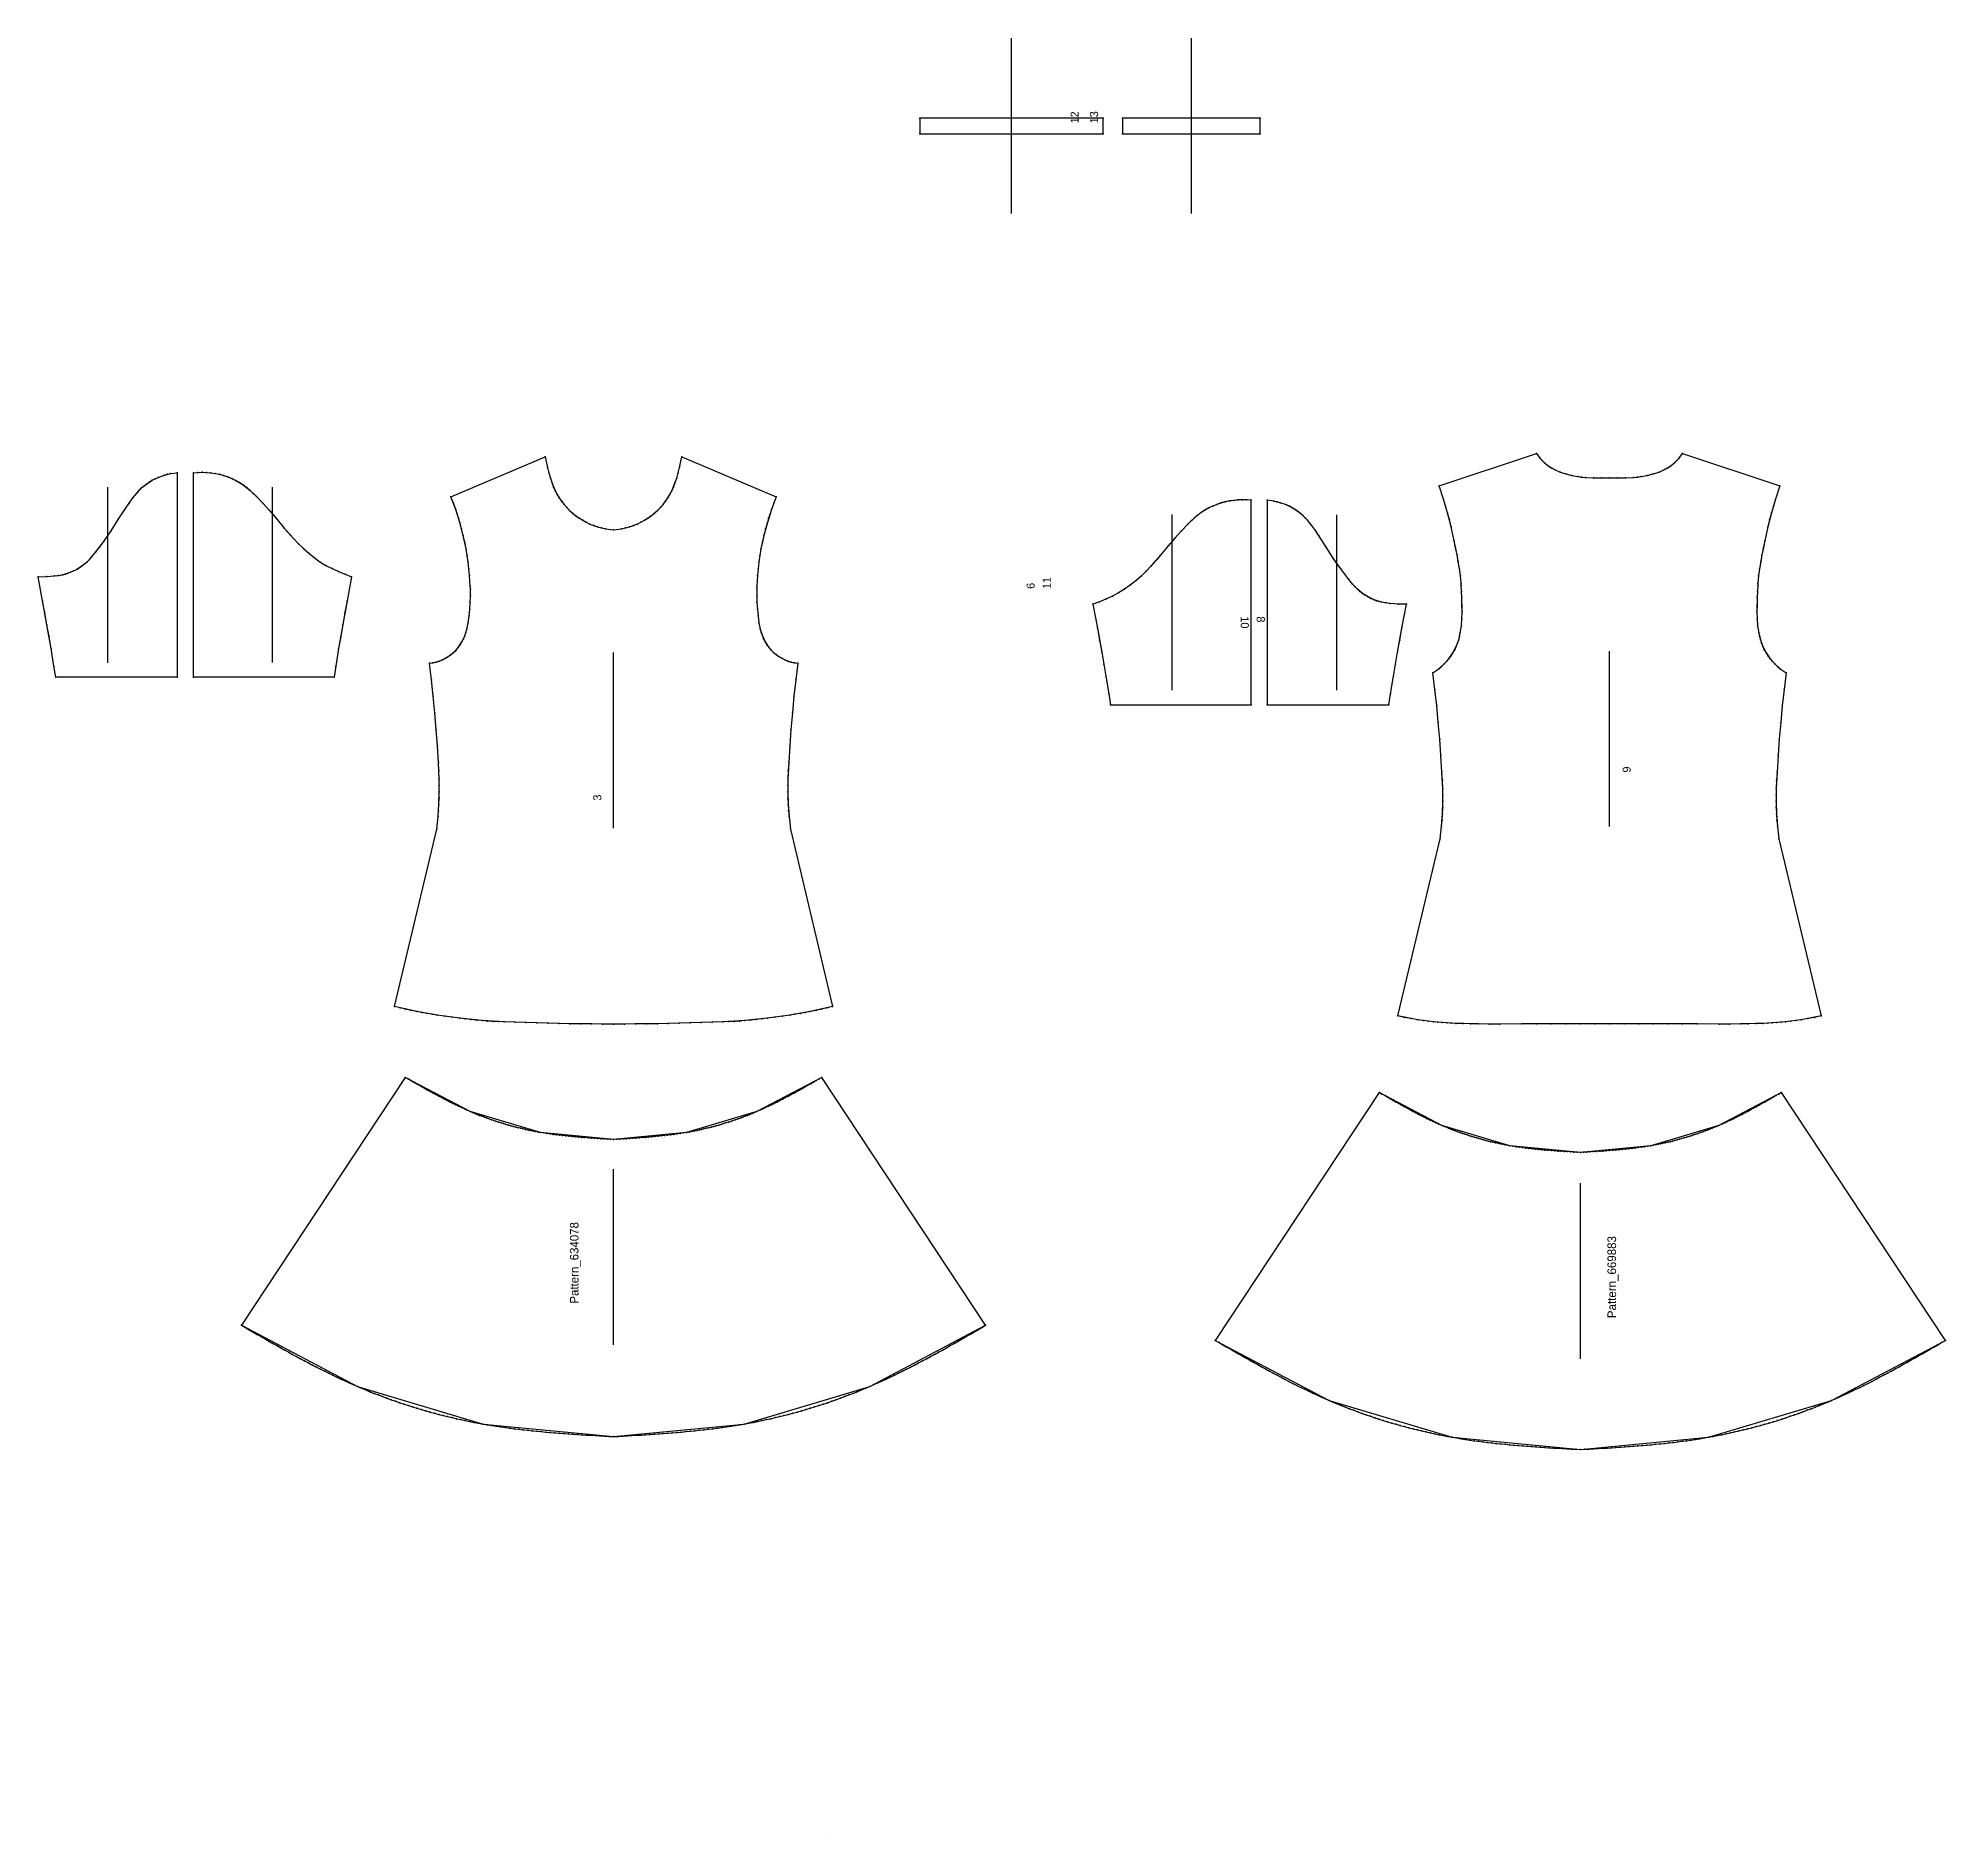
# Model space of a CAD drawing. Extents: x -807 to 1149, y 0 to 1843.
import ezdxf

# ---------------------------------------------------------------- set-up
doc = ezdxf.new("R2010")
doc.units = 0

# ---------------------------------------------------------------- blocks, each defined once
blk = doc.blocks.new('3_M')
at = {"layer": '1'}
blk.add_lwpolyline([(-217.117203, 1338.342896), (-208.835648, 1339.539307), (-200.697159, 1341.490234), (-192.841812, 1344.364746), (-185.437576, 1348.263916), (-178.415298, 1352.814575), (-172.038361, 1358.229004), (-166.357452, 1364.372925), (-161.387177, 1371.103027), (-157.384369, 1378.450439), (-154.153229, 1386.169556), (-152.342682, 1391.491699), (-150.763092, 1396.884277), (-149.387787, 1402.335327), (-147.117157, 1413.342896), (-50.382721, 1372.182861), (-55.188309, 1359.184082), (-59.371475, 1345.970703), (-62.85817, 1332.558105), (-65.922562, 1319.04126), (-67.114075, 1312.216797), (-68.083069, 1305.356567), (-69.36792, 1291.557129), (-70.110779, 1280.712891), (-70.225342, 1277.723389), (-70.240356, 1270.797241), (-70.012634, 1263.874023), (-69.601547, 1256.955688), (-68.93071, 1250.060547), (-68.035446, 1243.171387), (-66.645004, 1236.394165), (-64.539597, 1229.781494), (-61.640732, 1223.519287), (-57.796677, 1217.747314), (-53.113205, 1212.657593), (-47.636505, 1208.439453), (-41.54776, 1205.142944), (-35.110443, 1202.82666), (-28.229156, 1201.500977), (-30.268036, 1184.577148), (-32.111603, 1167.635498), (-33.763504, 1150.670898), (-35.192825, 1133.690918), (-36.424881, 1116.690186), (-37.466797, 1099.680908), (-38.221497, 1082.650879), (-38.378113, 1069.836426), (-37.991928, 1057.027344), (-37.08812, 1044.243896), (-35.72905, 1031.500977), (7.532242, 849.591797), (-15.374557, 844.353149), (-36.28978, 840.714233), (-59.287582, 837.418335), (-82.388657, 834.985535), (-104.811386, 833.739136), (-127.275742, 833.050659), (-172.189743, 831.88855), (-217.116989, 831.500366), (-262.04425, 831.88855), (-306.958252, 833.050537), (-329.422607, 833.739014), (-351.845337, 834.985352), (-374.946411, 837.418213), (-397.944214, 840.714111), (-418.859436, 844.353027), (-441.766235, 849.591675), (-398.505066, 1031.500854), (-397.145996, 1044.243774), (-396.242188, 1057.027222), (-395.856018, 1069.836304), (-396.012634, 1082.650757), (-396.767456, 1099.680786), (-397.809387, 1116.690308), (-399.041443, 1133.69104), (-400.470764, 1150.671021), (-402.122711, 1167.63562), (-403.966278, 1184.577271), (-406.005157, 1201.501099), (-399.123871, 1202.826782), (-392.686432, 1205.142822), (-386.597687, 1208.439575), (-381.121033, 1212.657349), (-376.437561, 1217.747314), (-372.593506, 1223.519287), (-369.694641, 1229.781494), (-367.589233, 1236.393921), (-366.198792, 1243.171387), (-365.303528, 1250.060547), (-364.632812, 1256.955444), (-364.221741, 1263.874023), (-363.994019, 1270.796997), (-364.009033, 1277.723389), (-364.123596, 1280.712891), (-364.866455, 1291.557129), (-366.151306, 1305.356323), (-367.1203, 1312.216797), (-368.311829, 1319.04126), (-371.376221, 1332.558105), (-374.862915, 1345.970215), (-379.046082, 1359.184082), (-383.851715, 1372.182617), (-287.117157, 1413.342896), (-284.846649, 1402.335327), (-283.471344, 1396.884277), (-281.891754, 1391.491699), (-280.081207, 1386.169556), (-276.850067, 1378.450439), (-272.84726, 1371.103027), (-267.876984, 1364.372925), (-262.196075, 1358.229004), (-255.819107, 1352.814575), (-248.796829, 1348.263916), (-241.392593, 1344.364746), (-233.537247, 1341.490234), (-225.398758, 1339.539307)], close=True, dxfattribs=at)
at = {"layer": '14'}
blk.add_lwpolyline([(-217.117203, 1338.342896), (-208.835648, 1339.539307), (-200.697159, 1341.490234), (-192.841812, 1344.364746), (-185.437576, 1348.263916), (-178.415298, 1352.814575), (-172.038361, 1358.229004), (-166.357452, 1364.372925), (-161.387177, 1371.103027), (-157.384369, 1378.450439), (-154.153229, 1386.169556), (-152.342682, 1391.491699), (-150.763092, 1396.884277), (-149.387787, 1402.335327), (-147.117157, 1413.342896), (-50.382721, 1372.182861), (-55.188309, 1359.184082), (-59.371475, 1345.970703), (-62.85817, 1332.558105), (-65.922562, 1319.04126), (-67.114075, 1312.216797), (-68.083069, 1305.356567), (-69.36792, 1291.557129), (-70.110779, 1280.712891), (-70.225342, 1277.723389), (-70.240356, 1270.797241), (-70.012634, 1263.874023), (-69.601547, 1256.955688), (-68.93071, 1250.060547), (-68.035446, 1243.171387), (-66.645004, 1236.394165), (-64.539597, 1229.781494), (-61.640732, 1223.519287), (-57.796677, 1217.747314), (-53.113205, 1212.657593), (-47.636505, 1208.439453), (-41.54776, 1205.142944), (-35.110443, 1202.82666), (-28.229156, 1201.500977), (-30.268036, 1184.577148), (-32.111603, 1167.635498), (-33.763504, 1150.670898), (-35.192825, 1133.690918), (-36.424881, 1116.690186), (-37.466797, 1099.680908), (-38.221497, 1082.650879), (-38.378113, 1069.836426), (-37.991928, 1057.027344), (-37.08812, 1044.243896), (-35.72905, 1031.500977), (7.532242, 849.591797), (-15.374557, 844.353149), (-36.28978, 840.714233), (-59.287582, 837.418335), (-82.388657, 834.985535), (-104.811386, 833.739136), (-127.275742, 833.050659), (-172.189743, 831.88855), (-217.116989, 831.500366), (-262.04425, 831.88855), (-306.958252, 833.050537), (-329.422607, 833.739014), (-351.845337, 834.985352), (-374.946411, 837.418213), (-397.944214, 840.714111), (-418.859436, 844.353027), (-441.766235, 849.591675), (-398.505066, 1031.500854), (-397.145996, 1044.243774), (-396.242188, 1057.027222), (-395.856018, 1069.836304), (-396.012634, 1082.650757), (-396.767456, 1099.680786), (-397.809387, 1116.690308), (-399.041443, 1133.69104), (-400.470764, 1150.671021), (-402.122711, 1167.63562), (-403.966278, 1184.577271), (-406.005157, 1201.501099), (-399.123871, 1202.826782), (-392.686432, 1205.142822), (-386.597687, 1208.439575), (-381.121033, 1212.657349), (-376.437561, 1217.747314), (-372.593506, 1223.519287), (-369.694641, 1229.781494), (-367.589233, 1236.393921), (-366.198792, 1243.171387), (-365.303528, 1250.060547), (-364.632812, 1256.955444), (-364.221741, 1263.874023), (-363.994019, 1270.796997), (-364.009033, 1277.723389), (-364.123596, 1280.712891), (-364.866455, 1291.557129), (-366.151306, 1305.356323), (-367.1203, 1312.216797), (-368.311829, 1319.04126), (-371.376221, 1332.558105), (-374.862915, 1345.970215), (-379.046082, 1359.184082), (-383.851715, 1372.182617), (-287.117157, 1413.342896), (-284.846649, 1402.335327), (-283.471344, 1396.884277), (-281.891754, 1391.491699), (-280.081207, 1386.169556), (-276.850067, 1378.450439), (-272.84726, 1371.103027), (-267.876984, 1364.372925), (-262.196075, 1358.229004), (-255.819107, 1352.814575), (-248.796829, 1348.263916), (-241.392593, 1344.364746), (-233.537247, 1341.490234), (-225.398758, 1339.539307)], close=True, dxfattribs=at)
at = {"layer": '2'}
for p in [(-287.117157, 1413.342896), (-287.117157, 1413.342896), (-287.117157, 1413.342896), (-147.117157, 1413.342896), (-147.117157, 1413.342896), (-147.117157, 1413.342896), (-383.851715, 1372.182617), (-383.851715, 1372.182617), (-383.851715, 1372.182617), (-50.382721, 1372.182861), (-50.382721, 1372.182861), (-50.382721, 1372.182861), (-217.117203, 1338.342896), (-217.117203, 1338.342896), (-217.117203, 1338.342896), (-406.005157, 1201.501099), (-406.005157, 1201.501099), (-406.005157, 1201.501099), (-28.229156, 1201.500977), (-28.229156, 1201.500977), (-28.229156, 1201.500977), (-398.505066, 1031.500854), (-398.505066, 1031.500854), (-398.505066, 1031.500854), (-35.72905, 1031.500977), (-35.72905, 1031.500977), (-35.72905, 1031.500977), (-441.766235, 849.591675), (-441.766235, 849.591675), (-441.766235, 849.591675), (7.532242, 849.591797), (7.532242, 849.591797), (7.532242, 849.591797), (-217.11705, 831.500366), (-217.116989, 831.500366), (-217.116989, 831.500366)]:
    blk.add_point(p, dxfattribs=at)
at = {"layer": '3'}
for p in [(-284.846649, 1402.335327), (-284.846649, 1402.335327), (-284.846649, 1402.335327), (-283.471344, 1396.884277), (-283.471344, 1396.884277), (-283.471344, 1396.884277), (-281.891754, 1391.491699), (-281.891754, 1391.491699), (-281.891754, 1391.491699), (-152.342682, 1391.491699), (-152.342682, 1391.491699), (-152.342682, 1391.491699), (-150.763092, 1396.884277), (-150.763092, 1396.884277), (-150.763092, 1396.884277), (-149.387787, 1402.335327), (-149.387787, 1402.335327), (-149.387787, 1402.335327), (-280.081207, 1386.169556), (-280.081207, 1386.169556), (-280.081207, 1386.169556), (-278.550964, 1382.275146), (-276.850067, 1378.450439), (-276.850067, 1378.450439), (-276.850067, 1378.450439), (-274.963501, 1374.712158), (-272.84726, 1371.103027), (-272.84726, 1371.103027), (-272.84726, 1371.103027), (-161.387177, 1371.103027), (-161.387177, 1371.103027), (-161.387177, 1371.103027), (-159.27092, 1374.712158), (-157.384369, 1378.450439), (-157.384369, 1378.450439), (-157.384369, 1378.450439), (-155.683472, 1382.275269), (-154.153229, 1386.169556), (-154.153229, 1386.169556), (-154.153229, 1386.169556), (-381.403473, 1365.699829), (-379.046082, 1359.184082), (-379.046082, 1359.184082), (-379.046082, 1359.184082), (-377.565704, 1354.806396), (-376.170288, 1350.402344), (-270.470093, 1367.6604), (-267.876984, 1364.372925), (-267.876984, 1364.372925), (-267.876984, 1364.372925), (-265.11908, 1361.223877), (-262.196075, 1358.229004), (-262.196075, 1358.229004), (-262.196075, 1358.229004), (-259.097473, 1355.414062), (-255.819107, 1352.814575), (-255.819107, 1352.814575), (-255.819107, 1352.814575), (-252.368988, 1350.449463), (-181.865417, 1350.449463), (-178.415298, 1352.814575), (-178.415298, 1352.814575), (-178.415298, 1352.814575), (-175.136948, 1355.414062), (-172.038361, 1358.229004), (-172.038361, 1358.229004), (-172.038361, 1358.229004), (-169.115356, 1361.223877), (-166.357452, 1364.372925), (-166.357452, 1364.372925), (-166.357452, 1364.372925), (-163.764343, 1367.6604), (-58.064148, 1350.402588), (-56.668686, 1354.806641), (-55.188309, 1359.184082), (-55.188309, 1359.184082), (-55.188309, 1359.184082), (-52.830933, 1365.699951), (-374.862915, 1345.970215), (-374.862915, 1345.970215), (-374.862915, 1345.970215), (-373.059692, 1339.28064), (-371.376221, 1332.558105), (-371.376221, 1332.558105), (-371.376221, 1332.558105), (-248.796829, 1348.263916), (-248.796829, 1348.263916), (-248.796829, 1348.263916), (-245.145401, 1346.212036), (-241.392593, 1344.364746), (-241.392593, 1344.364746), (-241.392593, 1344.364746), (-237.514801, 1342.798096), (-233.537247, 1341.490234), (-233.537247, 1341.490234), (-233.537247, 1341.490234), (-229.492813, 1340.404053), (-225.398758, 1339.539307), (-225.398758, 1339.539307), (-225.398758, 1339.539307), (-208.835648, 1339.539307), (-208.835648, 1339.539307), (-208.835648, 1339.539307), (-204.741592, 1340.404053), (-200.697159, 1341.490234), (-200.697159, 1341.490234), (-200.697159, 1341.490234), (-196.719604, 1342.798096), (-192.841812, 1344.364746), (-192.841812, 1344.364746), (-192.841812, 1344.364746), (-189.08902, 1346.212036), (-185.437576, 1348.263916), (-185.437576, 1348.263916), (-185.437576, 1348.263916), (-62.85817, 1332.558105), (-62.85817, 1332.558105), (-62.85817, 1332.558105), (-61.174713, 1339.280884), (-59.371475, 1345.970703), (-59.371475, 1345.970703), (-59.371475, 1345.970703), (-369.761353, 1325.817017), (-368.311829, 1319.04126), (-368.311829, 1319.04126), (-368.311829, 1319.04126), (-367.1203, 1312.216797), (-367.1203, 1312.216797), (-367.1203, 1312.216797), (-67.114075, 1312.216797), (-67.114075, 1312.216797), (-67.114075, 1312.216797), (-65.922562, 1319.04126), (-65.922562, 1319.04126), (-65.922562, 1319.04126), (-64.473068, 1325.817139), (-366.151306, 1305.356323), (-366.151306, 1305.356323), (-366.151306, 1305.356323), (-365.434875, 1298.464722), (-364.866455, 1291.557129), (-364.866455, 1291.557129), (-364.866455, 1291.557129), (-69.36792, 1291.557129), (-69.36792, 1291.557129), (-69.36792, 1291.557129), (-68.7995, 1298.464966), (-68.083069, 1305.356567), (-68.083069, 1305.356567), (-68.083069, 1305.356567), (-364.123596, 1280.712891), (-364.123596, 1280.712891), (-364.123596, 1280.712891), (-364.009033, 1277.723389), (-364.009033, 1277.723389), (-364.009033, 1277.723389), (-70.225342, 1277.723389), (-70.225342, 1277.723389), (-70.225342, 1277.723389), (-70.110779, 1280.712891), (-70.110779, 1280.712891), (-70.110779, 1280.712891), (-364.632812, 1256.955444), (-364.632812, 1256.955444), (-364.632812, 1256.955444), (-364.221741, 1263.874023), (-364.221741, 1263.874023), (-364.221741, 1263.874023), (-363.994019, 1270.796997), (-363.994019, 1270.796997), (-363.994019, 1270.796997), (-70.240356, 1270.797241), (-70.240356, 1270.797241), (-70.240356, 1270.797241), (-70.012634, 1263.874023), (-70.012634, 1263.874023), (-70.012634, 1263.874023), (-69.601547, 1256.955688), (-69.601547, 1256.955688), (-69.601547, 1256.955688), (-368.546814, 1233.057861), (-367.589233, 1236.393921), (-367.589233, 1236.393921), (-367.589233, 1236.393921), (-366.198792, 1243.171387), (-366.198792, 1243.171387), (-366.198792, 1243.171387), (-365.303528, 1250.060547), (-365.303528, 1250.060547), (-365.303528, 1250.060547), (-68.93071, 1250.060547), (-68.93071, 1250.060547), (-68.93071, 1250.060547), (-68.035446, 1243.171387), (-68.035446, 1243.171387), (-68.035446, 1243.171387), (-66.645004, 1236.394165), (-66.645004, 1236.394165), (-66.645004, 1236.394165), (-65.687393, 1233.058105), (-378.675659, 1215.105713), (-376.437561, 1217.747314), (-376.437561, 1217.747314), (-376.437561, 1217.747314), (-374.401947, 1220.558838), (-372.593506, 1223.519287), (-372.593506, 1223.519287), (-372.593506, 1223.519287), (-371.033722, 1226.598267), (-369.694641, 1229.781494), (-369.694641, 1229.781494), (-369.694641, 1229.781494), (-64.539597, 1229.781494), (-64.539597, 1229.781494), (-64.539597, 1229.781494), (-63.2005, 1226.598389), (-61.640732, 1223.519287), (-61.640732, 1223.519287), (-61.640732, 1223.519287), (-59.832291, 1220.55896), (-57.796677, 1217.747314), (-57.796677, 1217.747314), (-57.796677, 1217.747314), (-55.558533, 1215.105957), (-402.543823, 1202.078247), (-399.123871, 1202.826782), (-399.123871, 1202.826782), (-399.123871, 1202.826782), (-395.860107, 1203.85022), (-392.686432, 1205.142822), (-392.686432, 1205.142822), (-392.686432, 1205.142822), (-389.579224, 1206.677612), (-386.597687, 1208.439575), (-386.597687, 1208.439575), (-386.597687, 1208.439575), (-383.769836, 1210.432495), (-381.121033, 1212.657349), (-381.121033, 1212.657349), (-381.121033, 1212.657349), (-53.113205, 1212.657593), (-53.113205, 1212.657593), (-53.113205, 1212.657593), (-50.464371, 1210.432617), (-47.636505, 1208.439453), (-47.636505, 1208.439453), (-47.636505, 1208.439453), (-44.654953, 1206.677734), (-41.54776, 1205.142944), (-41.54776, 1205.142944), (-41.54776, 1205.142944), (-38.374115, 1203.850342), (-35.110443, 1202.82666), (-35.110443, 1202.82666), (-35.110443, 1202.82666), (-31.690521, 1202.078247), (-403.966278, 1184.577271), (-403.966278, 1184.577271), (-403.966278, 1184.577271), (-30.268036, 1184.577148), (-30.268036, 1184.577148), (-30.268036, 1184.577148), (-402.122711, 1167.63562), (-402.122711, 1167.63562), (-402.122711, 1167.63562), (-32.111603, 1167.635498), (-32.111603, 1167.635498), (-32.111603, 1167.635498), (-400.470764, 1150.671021), (-400.470764, 1150.671021), (-400.470764, 1150.671021), (-33.763504, 1150.670898), (-33.763504, 1150.670898), (-33.763504, 1150.670898), (-399.041443, 1133.69104), (-399.041443, 1133.69104), (-399.041443, 1133.69104), (-397.809387, 1116.690308), (-397.809387, 1116.690308), (-397.809387, 1116.690308), (-36.424881, 1116.690186), (-36.424881, 1116.690186), (-36.424881, 1116.690186), (-35.192825, 1133.690918), (-35.192825, 1133.690918), (-35.192825, 1133.690918), (-396.767456, 1099.680786), (-396.767456, 1099.680786), (-396.767456, 1099.680786), (-37.466797, 1099.680908), (-37.466797, 1099.680908), (-37.466797, 1099.680908), (-396.335754, 1091.168213), (-396.012634, 1082.650757), (-396.012634, 1082.650757), (-396.012634, 1082.650757), (-395.873962, 1076.244141), (-38.360138, 1076.244263), (-38.221497, 1082.650879), (-38.221497, 1082.650879), (-38.221497, 1082.650879), (-37.898422, 1091.168213), (-396.242188, 1057.027222), (-396.242188, 1057.027222), (-396.242188, 1057.027222), (-395.98114, 1063.429932), (-395.856018, 1069.836304), (-395.856018, 1069.836304), (-395.856018, 1069.836304), (-38.378113, 1069.836426), (-38.378113, 1069.836426), (-38.378113, 1069.836426), (-38.253006, 1063.430054), (-37.991928, 1057.027344), (-37.991928, 1057.027344), (-37.991928, 1057.027344), (-397.145996, 1044.243774), (-397.145996, 1044.243774), (-397.145996, 1044.243774), (-396.628601, 1050.630615), (-37.605469, 1050.630737), (-37.08812, 1044.243896), (-37.08812, 1044.243896), (-37.08812, 1044.243896), (-436.052979, 848.211426), (-430.335999, 846.85968), (-424.607483, 845.56427), (-418.859436, 844.353027), (-418.859436, 844.353027), (-418.859436, 844.353027), (-413.647949, 843.34845), (-408.423492, 842.418823), (-403.188202, 841.546509), (-31.045776, 841.546692), (-25.810486, 842.418945), (-20.586044, 843.348572), (-15.374557, 844.353149), (-15.374557, 844.353149), (-15.374557, 844.353149), (-9.62648, 845.564392), (-3.897964, 846.859802), (1.818985, 848.211548), (-397.944214, 840.714111), (-397.944214, 840.714111), (-397.944214, 840.714111), (-390.286652, 839.547119), (-382.62323, 838.443726), (-374.946411, 837.418213), (-374.946411, 837.418213), (-374.946411, 837.418213), (-369.180847, 836.709778), (-363.410095, 836.0625), (-357.632202, 835.484863), (-351.845337, 834.985352), (-351.845337, 834.985352), (-351.845337, 834.985352), (-346.244507, 834.581665), (-340.640869, 834.247559), (-335.033813, 833.970703), (-329.422607, 833.739014), (-329.422607, 833.739014), (-329.422607, 833.739014), (-318.191101, 833.36676), (-306.958252, 833.050537), (-306.958252, 833.050537), (-306.958252, 833.050537), (-295.728363, 832.72998), (-284.50238, 832.413086), (-273.275818, 832.12439), (-262.04425, 831.88855), (-262.04425, 831.88855), (-262.04425, 831.88855), (-250.811508, 831.723145), (-239.581909, 831.616577), (-228.351654, 831.548828), (-205.882324, 831.548828), (-194.652069, 831.616516), (-183.42247, 831.723206), (-172.189743, 831.88855), (-172.189743, 831.88855), (-172.189743, 831.88855), (-160.95816, 832.124451), (-149.731598, 832.413086), (-138.505615, 832.730103), (-127.275742, 833.050659), (-127.275742, 833.050659), (-127.275742, 833.050659), (-116.042885, 833.366882), (-104.811386, 833.739136), (-104.811386, 833.739136), (-104.811386, 833.739136), (-99.200172, 833.970825), (-93.593094, 834.247681), (-87.989471, 834.581848), (-82.388657, 834.985535), (-82.388657, 834.985535), (-82.388657, 834.985535), (-76.601791, 835.485046), (-70.823898, 836.062622), (-65.053131, 836.7099), (-59.287582, 837.418335), (-59.287582, 837.418335), (-59.287582, 837.418335), (-51.610764, 838.443787), (-43.947327, 839.54718), (-36.28978, 840.714233), (-36.28978, 840.714233), (-36.28978, 840.714233)]:
    blk.add_point(p, dxfattribs=at)
at = {"layer": '7'}
blk.add_line((-217.116989, 1032.421631), (-217.11702, 1212.421631), dxfattribs=at)
at = {"layer": '8'}
blk.add_lwpolyline([(-217.117203, 1338.342896), (-208.835648, 1339.539307), (-204.741592, 1340.404053), (-200.697159, 1341.490234), (-196.719604, 1342.798096), (-192.841812, 1344.364746), (-189.08902, 1346.212036), (-185.437576, 1348.263916), (-181.865417, 1350.449463), (-178.415298, 1352.814575), (-175.136948, 1355.414062), (-172.038361, 1358.229004), (-169.115356, 1361.223877), (-166.357452, 1364.372925), (-163.764343, 1367.6604), (-161.387177, 1371.103027), (-159.27092, 1374.712158), (-157.384369, 1378.450439), (-155.683472, 1382.275269), (-154.153229, 1386.169556), (-152.342682, 1391.491699), (-150.763092, 1396.884277), (-149.387787, 1402.335327), (-147.117157, 1413.342896), (-50.382721, 1372.182861), (-52.830933, 1365.699951), (-55.188309, 1359.184082), (-56.668686, 1354.806641), (-58.064148, 1350.402588), (-59.371475, 1345.970703), (-61.174713, 1339.280884), (-62.85817, 1332.558105), (-64.473068, 1325.817139), (-65.922562, 1319.04126), (-67.114075, 1312.216797), (-68.083069, 1305.356567), (-68.7995, 1298.464966), (-69.36792, 1291.557129), (-70.110779, 1280.712891), (-70.225342, 1277.723389), (-70.240356, 1270.797241), (-70.012634, 1263.874023), (-69.601547, 1256.955688), (-68.93071, 1250.060547), (-68.035446, 1243.171387), (-66.645004, 1236.394165), (-65.687393, 1233.058105), (-64.539597, 1229.781494), (-63.2005, 1226.598389), (-61.640732, 1223.519287), (-59.832291, 1220.55896), (-57.796677, 1217.747314), (-55.558533, 1215.105957), (-53.113205, 1212.657593), (-50.464371, 1210.432617), (-47.636505, 1208.439453), (-44.654953, 1206.677734), (-41.54776, 1205.142944), (-38.374115, 1203.850342), (-35.110443, 1202.82666), (-31.690521, 1202.078247), (-28.229156, 1201.500977), (-30.268036, 1184.577148), (-32.111603, 1167.635498), (-33.763504, 1150.670898), (-35.192825, 1133.690918), (-36.424881, 1116.690186), (-37.466797, 1099.680908), (-37.898422, 1091.168213), (-38.221497, 1082.650879), (-38.360138, 1076.244263), (-38.378113, 1069.836426), (-38.253006, 1063.430054), (-37.991928, 1057.027344), (-37.605469, 1050.630737), (-37.08812, 1044.243896), (-35.72905, 1031.500977), (7.532242, 849.591797), (1.818985, 848.211548), (-3.897964, 846.859802), (-9.62648, 845.564392), (-15.374557, 844.353149), (-20.586044, 843.348572), (-25.810486, 842.418945), (-31.045776, 841.546692), (-36.28978, 840.714233), (-43.947327, 839.54718), (-51.610764, 838.443787), (-59.287582, 837.418335), (-65.053131, 836.7099), (-70.823898, 836.062622), (-76.601791, 835.485046), (-82.388657, 834.985535), (-87.989471, 834.581848), (-93.593094, 834.247681), (-99.200172, 833.970825), (-104.811386, 833.739136), (-116.042885, 833.366882), (-127.275742, 833.050659), (-138.505615, 832.730103), (-149.731598, 832.413086), (-160.95816, 832.124451), (-172.189743, 831.88855), (-183.42247, 831.723206), (-194.652069, 831.616516), (-205.882324, 831.548828), (-217.11705, 831.500366), (-228.351654, 831.548828), (-239.581909, 831.616577), (-250.811508, 831.723145), (-262.04425, 831.88855), (-273.275818, 832.12439), (-284.50238, 832.413086), (-295.728363, 832.72998), (-306.958252, 833.050537), (-318.191101, 833.36676), (-329.422607, 833.739014), (-335.033813, 833.970703), (-340.640869, 834.247559), (-346.244507, 834.581665), (-351.845337, 834.985352), (-357.632202, 835.484863), (-363.410095, 836.0625), (-369.180847, 836.709778), (-374.946411, 837.418213), (-382.62323, 838.443726), (-390.286652, 839.547119), (-397.944214, 840.714111), (-403.188202, 841.546509), (-408.423492, 842.418823), (-413.647949, 843.34845), (-418.859436, 844.353027), (-424.607483, 845.56427), (-430.335999, 846.85968), (-436.052979, 848.211426), (-441.766235, 849.591675), (-398.505066, 1031.500854), (-397.145996, 1044.243774), (-396.628601, 1050.630615), (-396.242188, 1057.027222), (-395.98114, 1063.429932), (-395.856018, 1069.836304), (-395.873962, 1076.244141), (-396.012634, 1082.650757), (-396.335754, 1091.168213), (-396.767456, 1099.680786), (-397.809387, 1116.690308), (-399.041443, 1133.69104), (-400.470764, 1150.671021), (-402.122711, 1167.63562), (-403.966278, 1184.577271), (-406.005157, 1201.501099), (-402.543823, 1202.078247), (-399.123871, 1202.826782), (-395.860107, 1203.85022), (-392.686432, 1205.142822), (-389.579224, 1206.677612), (-386.597687, 1208.439575), (-383.769836, 1210.432495), (-381.121033, 1212.657349), (-378.675659, 1215.105713), (-376.437561, 1217.747314), (-374.401947, 1220.558838), (-372.593506, 1223.519287), (-371.033722, 1226.598267), (-369.694641, 1229.781494), (-368.546814, 1233.057861), (-367.589233, 1236.393921), (-366.198792, 1243.171387), (-365.303528, 1250.060547), (-364.632812, 1256.955444), (-364.221741, 1263.874023), (-363.994019, 1270.796997), (-364.009033, 1277.723389), (-364.123596, 1280.712891), (-364.866455, 1291.557129), (-365.434875, 1298.464722), (-366.151306, 1305.356323), (-367.1203, 1312.216797), (-368.311829, 1319.04126), (-369.761353, 1325.817017), (-371.376221, 1332.558105), (-373.059692, 1339.28064), (-374.862915, 1345.970215), (-376.170288, 1350.402344), (-377.565704, 1354.806396), (-379.046082, 1359.184082), (-381.403473, 1365.699829), (-383.851715, 1372.182617), (-287.117157, 1413.342896), (-284.846649, 1402.335327), (-283.471344, 1396.884277), (-281.891754, 1391.491699), (-280.081207, 1386.169556), (-278.550964, 1382.275146), (-276.850067, 1378.450439), (-274.963501, 1374.712158), (-272.84726, 1371.103027), (-270.470093, 1367.6604), (-267.876984, 1364.372925), (-265.11908, 1361.223877), (-262.196075, 1358.229004), (-259.097473, 1355.414062), (-255.819107, 1352.814575), (-252.368988, 1350.449463), (-248.796829, 1348.263916), (-245.145401, 1346.212036), (-241.392593, 1344.364746), (-237.514801, 1342.798096), (-233.537247, 1341.490234), (-229.492813, 1340.404053), (-225.398758, 1339.539307)], close=True, dxfattribs=at)
at = {"layer": '84'}
blk.add_lwpolyline([(-208.835648, 1339.539307), (-204.741592, 1340.404053), (-200.697159, 1341.490234), (-196.719604, 1342.798096), (-192.841812, 1344.364746), (-189.08902, 1346.212036), (-185.437576, 1348.263916), (-181.865417, 1350.449463), (-178.415298, 1352.814575), (-175.136948, 1355.414062), (-172.038361, 1358.229004), (-169.115356, 1361.223877), (-166.357452, 1364.372925), (-163.764343, 1367.6604), (-161.387177, 1371.103027), (-159.27092, 1374.712158), (-157.384369, 1378.450439), (-155.683472, 1382.275269), (-154.153229, 1386.169556), (-152.342682, 1391.491699), (-150.763092, 1396.884277), (-149.387787, 1402.335327), (-147.117157, 1413.342896), (-50.382721, 1372.182861), (-52.830933, 1365.699951), (-55.188309, 1359.184082), (-56.668686, 1354.806641), (-58.064148, 1350.402588), (-59.371475, 1345.970703), (-61.174713, 1339.280884), (-62.85817, 1332.558105), (-64.473068, 1325.817139), (-65.922562, 1319.04126), (-67.114075, 1312.216797), (-68.083069, 1305.356567), (-68.7995, 1298.464966), (-69.36792, 1291.557129), (-70.110779, 1280.712891), (-70.225342, 1277.723389), (-70.240356, 1270.797241), (-70.012634, 1263.874023), (-69.601547, 1256.955688), (-68.93071, 1250.060547), (-68.035446, 1243.171387), (-66.645004, 1236.394165), (-65.687393, 1233.058105), (-64.539597, 1229.781494), (-63.2005, 1226.598389), (-61.640732, 1223.519287), (-59.832291, 1220.55896), (-57.796677, 1217.747314), (-55.558533, 1215.105957), (-53.113205, 1212.657593), (-50.464371, 1210.432617), (-47.636505, 1208.439453), (-44.654953, 1206.677734), (-41.54776, 1205.142944), (-38.374115, 1203.850342), (-35.110443, 1202.82666), (-31.690521, 1202.078247), (-28.229156, 1201.500977), (-30.268036, 1184.577148), (-32.111603, 1167.635498), (-33.763504, 1150.670898), (-35.192825, 1133.690918), (-36.424881, 1116.690186), (-37.466797, 1099.680908), (-37.898422, 1091.168213), (-38.221497, 1082.650879), (-38.360138, 1076.244263), (-38.378113, 1069.836426), (-38.253006, 1063.430054), (-37.991928, 1057.027344), (-37.605469, 1050.630737), (-37.08812, 1044.243896), (-35.72905, 1031.500977), (7.532242, 849.591797), (1.818985, 848.211548), (-3.897964, 846.859802), (-9.62648, 845.564392), (-15.374557, 844.353149), (-20.586044, 843.348572), (-25.810486, 842.418945), (-31.045776, 841.546692), (-36.28978, 840.714233), (-43.947327, 839.54718), (-51.610764, 838.443787), (-59.287582, 837.418335), (-65.053131, 836.7099), (-70.823898, 836.062622), (-76.601791, 835.485046), (-82.388657, 834.985535), (-87.989471, 834.581848), (-93.593094, 834.247681), (-99.200172, 833.970825), (-104.811386, 833.739136), (-116.042885, 833.366882), (-127.275742, 833.050659), (-138.505615, 832.730103), (-149.731598, 832.413086), (-160.95816, 832.124451), (-172.189743, 831.88855), (-183.42247, 831.723206), (-194.652069, 831.616516), (-205.882324, 831.548828), (-217.116989, 831.500366), (-228.351654, 831.548828), (-239.581909, 831.616577), (-250.811508, 831.723145), (-262.04425, 831.88855), (-273.275818, 832.12439), (-284.50238, 832.413086), (-295.728363, 832.72998), (-306.958252, 833.050537), (-318.191101, 833.36676), (-329.422607, 833.739014), (-335.033813, 833.970703), (-340.640869, 834.247559), (-346.244507, 834.581665), (-351.845337, 834.985352), (-357.632202, 835.484863), (-363.410095, 836.0625), (-369.180847, 836.709778), (-374.946411, 837.418213), (-382.62323, 838.443726), (-390.286652, 839.547119), (-397.944214, 840.714111), (-403.188202, 841.546509), (-408.423492, 842.418823), (-413.647949, 843.34845), (-418.859436, 844.353027), (-424.607483, 845.56427), (-430.335999, 846.85968), (-436.052979, 848.211426), (-441.766235, 849.591675), (-398.505066, 1031.500854), (-397.145996, 1044.243774), (-396.628601, 1050.630615), (-396.242188, 1057.027222), (-395.98114, 1063.429932), (-395.856018, 1069.836304), (-395.873962, 1076.244141), (-396.012634, 1082.650757), (-396.335754, 1091.168213), (-396.767456, 1099.680786), (-397.809387, 1116.690308), (-399.041443, 1133.69104), (-400.470764, 1150.671021), (-402.122711, 1167.63562), (-403.966278, 1184.577271), (-406.005157, 1201.501099), (-402.543823, 1202.078247), (-399.123871, 1202.826782), (-395.860107, 1203.85022), (-392.686432, 1205.142822), (-389.579224, 1206.677612), (-386.597687, 1208.439575), (-383.769836, 1210.432495), (-381.121033, 1212.657349), (-378.675659, 1215.105713), (-376.437561, 1217.747314), (-374.401947, 1220.558838), (-372.593506, 1223.519287), (-371.033722, 1226.598267), (-369.694641, 1229.781494), (-368.546814, 1233.057861), (-367.589233, 1236.393921), (-366.198792, 1243.171387), (-365.303528, 1250.060547), (-364.632812, 1256.955444), (-364.221741, 1263.874023), (-363.994019, 1270.796997), (-364.009033, 1277.723389), (-364.123596, 1280.712891), (-364.866455, 1291.557129), (-365.434875, 1298.464722), (-366.151306, 1305.356323), (-367.1203, 1312.216797), (-368.311829, 1319.04126), (-369.761353, 1325.817017), (-371.376221, 1332.558105), (-373.059692, 1339.28064), (-374.862915, 1345.970215), (-376.170288, 1350.402344), (-377.565704, 1354.806396), (-379.046082, 1359.184082), (-381.403473, 1365.699829), (-383.851715, 1372.182617), (-287.117157, 1413.342896), (-284.846649, 1402.335327), (-283.471344, 1396.884277), (-281.891754, 1391.491699), (-280.081207, 1386.169556), (-278.550964, 1382.275146), (-276.850067, 1378.450439), (-274.963501, 1374.712158), (-272.84726, 1371.103027), (-270.470093, 1367.6604), (-267.876984, 1364.372925), (-265.11908, 1361.223877), (-262.196075, 1358.229004), (-259.097473, 1355.414062), (-255.819107, 1352.814575), (-252.368988, 1350.449463), (-248.796829, 1348.263916), (-245.145401, 1346.212036), (-241.392593, 1344.364746), (-237.514801, 1342.798096), (-233.537247, 1341.490234), (-229.492813, 1340.404053), (-225.398758, 1339.539307), (-217.117203, 1338.342896)], close=True, dxfattribs=at)
at = {"layer": '85'}
blk.add_lwpolyline([(-208.835648, 1339.539307), (-204.741592, 1340.404053), (-200.697159, 1341.490234), (-196.719604, 1342.798096), (-192.841812, 1344.364746), (-189.08902, 1346.212036), (-185.437576, 1348.263916), (-181.865417, 1350.449463), (-178.415298, 1352.814575), (-175.136948, 1355.414062), (-172.038361, 1358.229004), (-169.115356, 1361.223877), (-166.357452, 1364.372925), (-163.764343, 1367.6604), (-161.387177, 1371.103027), (-159.27092, 1374.712158), (-157.384369, 1378.450439), (-155.683472, 1382.275269), (-154.153229, 1386.169556), (-152.342682, 1391.491699), (-150.763092, 1396.884277), (-149.387787, 1402.335327), (-147.117157, 1413.342896), (-50.382721, 1372.182861), (-52.830933, 1365.699951), (-55.188309, 1359.184082), (-56.668686, 1354.806641), (-58.064148, 1350.402588), (-59.371475, 1345.970703), (-61.174713, 1339.280884), (-62.85817, 1332.558105), (-64.473068, 1325.817139), (-65.922562, 1319.04126), (-67.114075, 1312.216797), (-68.083069, 1305.356567), (-68.7995, 1298.464966), (-69.36792, 1291.557129), (-70.110779, 1280.712891), (-70.225342, 1277.723389), (-70.240356, 1270.797241), (-70.012634, 1263.874023), (-69.601547, 1256.955688), (-68.93071, 1250.060547), (-68.035446, 1243.171387), (-66.645004, 1236.394165), (-65.687393, 1233.058105), (-64.539597, 1229.781494), (-63.2005, 1226.598389), (-61.640732, 1223.519287), (-59.832291, 1220.55896), (-57.796677, 1217.747314), (-55.558533, 1215.105957), (-53.113205, 1212.657593), (-50.464371, 1210.432617), (-47.636505, 1208.439453), (-44.654953, 1206.677734), (-41.54776, 1205.142944), (-38.374115, 1203.850342), (-35.110443, 1202.82666), (-31.690521, 1202.078247), (-28.229156, 1201.500977), (-30.268036, 1184.577148), (-32.111603, 1167.635498), (-33.763504, 1150.670898), (-35.192825, 1133.690918), (-36.424881, 1116.690186), (-37.466797, 1099.680908), (-37.898422, 1091.168213), (-38.221497, 1082.650879), (-38.360138, 1076.244263), (-38.378113, 1069.836426), (-38.253006, 1063.430054), (-37.991928, 1057.027344), (-37.605469, 1050.630737), (-37.08812, 1044.243896), (-35.72905, 1031.500977), (7.532242, 849.591797), (1.818985, 848.211548), (-3.897964, 846.859802), (-9.62648, 845.564392), (-15.374557, 844.353149), (-20.586044, 843.348572), (-25.810486, 842.418945), (-31.045776, 841.546692), (-36.28978, 840.714233), (-43.947327, 839.54718), (-51.610764, 838.443787), (-59.287582, 837.418335), (-65.053131, 836.7099), (-70.823898, 836.062622), (-76.601791, 835.485046), (-82.388657, 834.985535), (-87.989471, 834.581848), (-93.593094, 834.247681), (-99.200172, 833.970825), (-104.811386, 833.739136), (-116.042885, 833.366882), (-127.275742, 833.050659), (-138.505615, 832.730103), (-149.731598, 832.413086), (-160.95816, 832.124451), (-172.189743, 831.88855), (-183.42247, 831.723206), (-194.652069, 831.616516), (-205.882324, 831.548828), (-217.11705, 831.500366), (-228.351654, 831.548828), (-239.581909, 831.616577), (-250.811508, 831.723145), (-262.04425, 831.88855), (-273.275818, 832.12439), (-284.50238, 832.413086), (-295.728363, 832.72998), (-306.958252, 833.050537), (-318.191101, 833.36676), (-329.422607, 833.739014), (-335.033813, 833.970703), (-340.640869, 834.247559), (-346.244507, 834.581665), (-351.845337, 834.985352), (-357.632202, 835.484863), (-363.410095, 836.0625), (-369.180847, 836.709778), (-374.946411, 837.418213), (-382.62323, 838.443726), (-390.286652, 839.547119), (-397.944214, 840.714111), (-403.188202, 841.546509), (-408.423492, 842.418823), (-413.647949, 843.34845), (-418.859436, 844.353027), (-424.607483, 845.56427), (-430.335999, 846.85968), (-436.052979, 848.211426), (-441.766235, 849.591675), (-398.505066, 1031.500854), (-397.145996, 1044.243774), (-396.628601, 1050.630615), (-396.242188, 1057.027222), (-395.98114, 1063.429932), (-395.856018, 1069.836304), (-395.873962, 1076.244141), (-396.012634, 1082.650757), (-396.335754, 1091.168213), (-396.767456, 1099.680786), (-397.809387, 1116.690308), (-399.041443, 1133.69104), (-400.470764, 1150.671021), (-402.122711, 1167.63562), (-403.966278, 1184.577271), (-406.005157, 1201.501099), (-402.543823, 1202.078247), (-399.123871, 1202.826782), (-395.860107, 1203.85022), (-392.686432, 1205.142822), (-389.579224, 1206.677612), (-386.597687, 1208.439575), (-383.769836, 1210.432495), (-381.121033, 1212.657349), (-378.675659, 1215.105713), (-376.437561, 1217.747314), (-374.401947, 1220.558838), (-372.593506, 1223.519287), (-371.033722, 1226.598267), (-369.694641, 1229.781494), (-368.546814, 1233.057861), (-367.589233, 1236.393921), (-366.198792, 1243.171387), (-365.303528, 1250.060547), (-364.632812, 1256.955444), (-364.221741, 1263.874023), (-363.994019, 1270.796997), (-364.009033, 1277.723389), (-364.123596, 1280.712891), (-364.866455, 1291.557129), (-365.434875, 1298.464722), (-366.151306, 1305.356323), (-367.1203, 1312.216797), (-368.311829, 1319.04126), (-369.761353, 1325.817017), (-371.376221, 1332.558105), (-373.059692, 1339.28064), (-374.862915, 1345.970215), (-376.170288, 1350.402344), (-377.565704, 1354.806396), (-379.046082, 1359.184082), (-381.403473, 1365.699829), (-383.851715, 1372.182617), (-287.117157, 1413.342896), (-284.846649, 1402.335327), (-283.471344, 1396.884277), (-281.891754, 1391.491699), (-280.081207, 1386.169556), (-278.550964, 1382.275146), (-276.850067, 1378.450439), (-274.963501, 1374.712158), (-272.84726, 1371.103027), (-270.470093, 1367.6604), (-267.876984, 1364.372925), (-265.11908, 1361.223877), (-262.196075, 1358.229004), (-259.097473, 1355.414062), (-255.819107, 1352.814575), (-252.368988, 1350.449463), (-248.796829, 1348.263916), (-245.145401, 1346.212036), (-241.392593, 1344.364746), (-237.514801, 1342.798096), (-233.537247, 1341.490234), (-229.492813, 1340.404053), (-225.398758, 1339.539307), (-217.117203, 1338.342896)], close=True, dxfattribs=at)
at = {"layer": '87'}
blk.add_lwpolyline([(-208.835648, 1339.539307), (-204.741592, 1340.404053), (-200.697159, 1341.490234), (-196.719604, 1342.798096), (-192.841812, 1344.364746), (-189.08902, 1346.212036), (-185.437576, 1348.263916), (-181.865417, 1350.449463), (-178.415298, 1352.814575), (-175.136948, 1355.414062), (-172.038361, 1358.229004), (-169.115356, 1361.223877), (-166.357452, 1364.372925), (-163.764343, 1367.6604), (-161.387177, 1371.103027), (-159.27092, 1374.712158), (-157.384369, 1378.450439), (-155.683472, 1382.275269), (-154.153229, 1386.169556), (-152.342682, 1391.491699), (-150.763092, 1396.884277), (-149.387787, 1402.335327), (-147.117157, 1413.342896), (-50.382721, 1372.182861), (-52.830933, 1365.699951), (-55.188309, 1359.184082), (-56.668686, 1354.806641), (-58.064148, 1350.402588), (-59.371475, 1345.970703), (-61.174713, 1339.280884), (-62.85817, 1332.558105), (-64.473068, 1325.817139), (-65.922562, 1319.04126), (-67.114075, 1312.216797), (-68.083069, 1305.356567), (-68.7995, 1298.464966), (-69.36792, 1291.557129), (-70.110779, 1280.712891), (-70.225342, 1277.723389), (-70.240356, 1270.797241), (-70.012634, 1263.874023), (-69.601547, 1256.955688), (-68.93071, 1250.060547), (-68.035446, 1243.171387), (-66.645004, 1236.394165), (-65.687393, 1233.058105), (-64.539597, 1229.781494), (-63.2005, 1226.598389), (-61.640732, 1223.519287), (-59.832291, 1220.55896), (-57.796677, 1217.747314), (-55.558533, 1215.105957), (-53.113205, 1212.657593), (-50.464371, 1210.432617), (-47.636505, 1208.439453), (-44.654953, 1206.677734), (-41.54776, 1205.142944), (-38.374115, 1203.850342), (-35.110443, 1202.82666), (-31.690521, 1202.078247), (-28.229156, 1201.500977), (-30.268036, 1184.577148), (-32.111603, 1167.635498), (-33.763504, 1150.670898), (-35.192825, 1133.690918), (-36.424881, 1116.690186), (-37.466797, 1099.680908), (-37.898422, 1091.168213), (-38.221497, 1082.650879), (-38.360138, 1076.244263), (-38.378113, 1069.836426), (-38.253006, 1063.430054), (-37.991928, 1057.027344), (-37.605469, 1050.630737), (-37.08812, 1044.243896), (-35.72905, 1031.500977), (7.532242, 849.591797), (1.818985, 848.211548), (-3.897964, 846.859802), (-9.62648, 845.564392), (-15.374557, 844.353149), (-20.586044, 843.348572), (-25.810486, 842.418945), (-31.045776, 841.546692), (-36.28978, 840.714233), (-43.947327, 839.54718), (-51.610764, 838.443787), (-59.287582, 837.418335), (-65.053131, 836.7099), (-70.823898, 836.062622), (-76.601791, 835.485046), (-82.388657, 834.985535), (-87.989471, 834.581848), (-93.593094, 834.247681), (-99.200172, 833.970825), (-104.811386, 833.739136), (-116.042885, 833.366882), (-127.275742, 833.050659), (-138.505615, 832.730103), (-149.731598, 832.413086), (-160.95816, 832.124451), (-172.189743, 831.88855), (-183.42247, 831.723206), (-194.652069, 831.616516), (-205.882324, 831.548828), (-217.116989, 831.500366), (-228.351654, 831.548828), (-239.581909, 831.616577), (-250.811508, 831.723145), (-262.04425, 831.88855), (-273.275818, 832.12439), (-284.50238, 832.413086), (-295.728363, 832.72998), (-306.958252, 833.050537), (-318.191101, 833.36676), (-329.422607, 833.739014), (-335.033813, 833.970703), (-340.640869, 834.247559), (-346.244507, 834.581665), (-351.845337, 834.985352), (-357.632202, 835.484863), (-363.410095, 836.0625), (-369.180847, 836.709778), (-374.946411, 837.418213), (-382.62323, 838.443726), (-390.286652, 839.547119), (-397.944214, 840.714111), (-403.188202, 841.546509), (-408.423492, 842.418823), (-413.647949, 843.34845), (-418.859436, 844.353027), (-424.607483, 845.56427), (-430.335999, 846.85968), (-436.052979, 848.211426), (-441.766235, 849.591675), (-398.505066, 1031.500854), (-397.145996, 1044.243774), (-396.628601, 1050.630615), (-396.242188, 1057.027222), (-395.98114, 1063.429932), (-395.856018, 1069.836304), (-395.873962, 1076.244141), (-396.012634, 1082.650757), (-396.335754, 1091.168213), (-396.767456, 1099.680786), (-397.809387, 1116.690308), (-399.041443, 1133.69104), (-400.470764, 1150.671021), (-402.122711, 1167.63562), (-403.966278, 1184.577271), (-406.005157, 1201.501099), (-402.543823, 1202.078247), (-399.123871, 1202.826782), (-395.860107, 1203.85022), (-392.686432, 1205.142822), (-389.579224, 1206.677612), (-386.597687, 1208.439575), (-383.769836, 1210.432495), (-381.121033, 1212.657349), (-378.675659, 1215.105713), (-376.437561, 1217.747314), (-374.401947, 1220.558838), (-372.593506, 1223.519287), (-371.033722, 1226.598267), (-369.694641, 1229.781494), (-368.546814, 1233.057861), (-367.589233, 1236.393921), (-366.198792, 1243.171387), (-365.303528, 1250.060547), (-364.632812, 1256.955444), (-364.221741, 1263.874023), (-363.994019, 1270.796997), (-364.009033, 1277.723389), (-364.123596, 1280.712891), (-364.866455, 1291.557129), (-365.434875, 1298.464722), (-366.151306, 1305.356323), (-367.1203, 1312.216797), (-368.311829, 1319.04126), (-369.761353, 1325.817017), (-371.376221, 1332.558105), (-373.059692, 1339.28064), (-374.862915, 1345.970215), (-376.170288, 1350.402344), (-377.565704, 1354.806396), (-379.046082, 1359.184082), (-381.403473, 1365.699829), (-383.851715, 1372.182617), (-287.117157, 1413.342896), (-284.846649, 1402.335327), (-283.471344, 1396.884277), (-281.891754, 1391.491699), (-280.081207, 1386.169556), (-278.550964, 1382.275146), (-276.850067, 1378.450439), (-274.963501, 1374.712158), (-272.84726, 1371.103027), (-270.470093, 1367.6604), (-267.876984, 1364.372925), (-265.11908, 1361.223877), (-262.196075, 1358.229004), (-259.097473, 1355.414062), (-255.819107, 1352.814575), (-252.368988, 1350.449463), (-248.796829, 1348.263916), (-245.145401, 1346.212036), (-241.392593, 1344.364746), (-237.514801, 1342.798096), (-233.537247, 1341.490234), (-229.492813, 1340.404053), (-225.398758, 1339.539307), (-217.117203, 1338.342896)], close=True, dxfattribs=at)
at = {"layer": '1'}
for s, p in [('# 10', (-287.117157, 1413.342896)), ('# 10', (-147.117157, 1413.342896)), ('# 11', (-383.851715, 1372.182617)), ('# 11', (-50.382721, 1372.182861)), ('# 9', (-217.117203, 1338.342896)), ('# 12', (-406.005157, 1201.501099)), ('# 12', (-28.229156, 1201.500977)), ('# 13', (-398.505066, 1031.500854)), ('# 13', (-35.72905, 1031.500977)), ('# 14', (-441.766235, 849.591675)), ('# 14', (7.532242, 849.591797)), ('# 15', (-217.116989, 831.500366))]:
    blk.add_text(s, height=0.25, dxfattribs=at).set_placement(p)
at = {"layer": '14'}
for s, p in [('# 10', (-287.117157, 1413.342896)), ('# 10', (-147.117157, 1413.342896)), ('# 11', (-383.851715, 1372.182617)), ('# 11', (-50.382721, 1372.182861)), ('# 9', (-217.117203, 1338.342896)), ('# 12', (-406.005157, 1201.501099)), ('# 12', (-28.229156, 1201.500977)), ('# 13', (-398.505066, 1031.500854)), ('# 13', (-35.72905, 1031.500977)), ('# 14', (-441.766235, 849.591675)), ('# 14', (7.532242, 849.591797)), ('# 15', (-217.116989, 831.500366))]:
    blk.add_text(s, height=0.25, dxfattribs=at).set_placement(p)
at = {"layer": '15'}
blk.add_text('3', height=8.328125, rotation=90.000023, dxfattribs=at).set_placement((-229.648254, 1060.685669))
blk = doc.blocks.new('Pattern_634078_M')
at = {"layer": '1'}
blk.add_lwpolyline([(-217.116821, 408.378357), (-83.272018, 421.274292), (45.552109, 459.810547), (164.48909, 522.537109), (-3.539749, 776.838867), (-70.121719, 741.80957), (-142.22168, 720.318909), (-217.116913, 713.178467), (-292.012146, 720.31897), (-364.112183, 741.809387), (-430.694092, 776.838745), (-598.722839, 522.536865), (-479.785767, 459.810425), (-350.961609, 421.274231)], close=True, dxfattribs=at)
at = {"layer": '14'}
blk.add_lwpolyline([(-217.116821, 408.378357), (-83.272018, 421.274292), (45.552109, 459.810547), (164.48909, 522.537109), (-3.539749, 776.838867), (-70.121719, 741.80957), (-142.22168, 720.318909), (-217.116913, 713.178467), (-292.012146, 720.31897), (-364.112183, 741.809387), (-430.694092, 776.838745), (-598.722839, 522.536865), (-479.785767, 459.810425), (-350.961609, 421.274231)], close=True, dxfattribs=at)
at = {"layer": '2'}
for p in [(-430.694092, 776.838745), (-430.694092, 776.838745), (-430.694092, 776.838745), (-3.539749, 776.838867), (-3.539749, 776.838867), (-3.539749, 776.838867), (-217.116913, 713.178467), (-217.116913, 713.178467), (-217.116913, 713.178467), (-598.722839, 522.536865), (-598.722839, 522.536865), (-598.722839, 522.536865), (164.48909, 522.537109), (164.48909, 522.537109), (164.48909, 522.537109), (-217.116821, 408.378357), (-217.116821, 408.378357), (-217.116821, 408.378357)]:
    blk.add_point(p, dxfattribs=at)
at = {"layer": '3'}
for p in [(-427.853668, 775.200195), (-425.01297, 773.563049), (-422.171326, 771.928589), (-419.328094, 770.298157), (-416.482574, 768.673035), (-413.634094, 767.054504), (-410.782043, 765.44397), (-407.925659, 763.842529), (-26.308197, 763.842712), (-23.451828, 765.444092), (-20.599747, 767.054688), (-17.751266, 768.673218), (-14.905762, 770.298279), (-12.0625, 771.928711), (-9.220871, 773.563171), (-6.380173, 775.200317), (-405.064331, 762.251648), (-402.197388, 760.672607), (-399.324219, 759.106567), (-396.444031, 757.554993), (-393.556244, 756.019165), (-390.660156, 754.500244), (-387.755127, 752.999634), (-384.840454, 751.518677), (-381.915497, 750.058594), (-378.979584, 748.620667), (-376.032043, 747.206238), (-373.072174, 745.816589), (-370.099365, 744.453064), (-64.134537, 744.453186), (-61.161713, 745.816772), (-58.201859, 747.206421), (-55.254303, 748.620789), (-52.318375, 750.058716), (-49.393417, 751.518799), (-46.47876, 752.999817), (-43.573715, 754.500427), (-40.677628, 756.019287), (-37.789841, 757.555176), (-34.909668, 759.10675), (-32.036438, 760.672729), (-29.16951, 762.251831), (-367.112915, 743.116882), (-364.112183, 741.809387), (-364.112183, 741.809387), (-364.112183, 741.809387), (-361.721985, 740.793701), (-359.323059, 739.796997), (-356.915649, 738.819458), (-354.499939, 737.861084), (-352.076141, 736.921997), (-349.64444, 736.002197), (-347.205078, 735.101807), (-344.758209, 734.220825), (-342.304077, 733.359375), (-339.842896, 732.517456), (-337.374847, 731.695129), (-334.900146, 730.892517), (-332.418976, 730.10968), (-329.93158, 729.346558), (-327.438171, 728.603394), (-324.938904, 727.880127), (-322.434052, 727.176819), (-319.923767, 726.493591), (-317.408264, 725.830444), (-314.887756, 725.1875), (-312.362457, 724.564819), (-309.832581, 723.962402), (-124.40126, 723.962402), (-121.871376, 724.56488), (-119.346092, 725.187561), (-116.825592, 725.830505), (-114.310089, 726.493652), (-111.799812, 727.17688), (-109.29493, 727.880188), (-106.795692, 728.603455), (-104.302254, 729.34668), (-101.814873, 730.109741), (-99.333725, 730.892578), (-96.859024, 731.69519), (-94.390976, 732.517517), (-91.929779, 733.359436), (-89.475655, 734.220947), (-87.028793, 735.101929), (-84.589417, 736.002319), (-82.157715, 736.922119), (-79.733932, 737.861206), (-77.318222, 738.81958), (-74.910812, 739.797119), (-72.511902, 740.793823), (-70.121719, 741.80957), (-70.121719, 741.80957), (-70.121719, 741.80957), (-67.120987, 743.117065), (-307.298309, 723.380371), (-304.759857, 722.818726), (-302.217438, 722.277527), (-299.671234, 721.756958), (-297.12149, 721.256897), (-294.56839, 720.777588), (-292.012146, 720.31897), (-292.012146, 720.31897), (-292.012146, 720.31897), (-288.785217, 719.770203), (-285.554565, 719.253235), (-282.320312, 718.766663), (-279.082672, 718.309021), (-275.841705, 717.878845), (-272.597656, 717.474731), (-269.350586, 717.095154), (-266.100708, 716.738647), (-262.848145, 716.403931), (-259.593079, 716.089294), (-256.335632, 715.793518), (-253.075989, 715.515015), (-249.81427, 715.252319), (-246.550629, 715.004089), (-243.285248, 714.768799), (-240.01825, 714.545044), (-236.749786, 714.331299), (-233.480011, 714.126099), (-230.209091, 713.928101), (-226.937164, 713.735779), (-223.664398, 713.547729), (-220.39093, 713.362427), (-213.842896, 713.362427), (-210.569427, 713.547729), (-207.296661, 713.735779), (-204.024734, 713.928101), (-200.753815, 714.126099), (-197.484039, 714.331238), (-194.215576, 714.544983), (-190.948578, 714.768799), (-187.683182, 715.004089), (-184.419556, 715.252319), (-181.157837, 715.514954), (-177.898178, 715.793457), (-174.640732, 716.089294), (-171.385666, 716.40387), (-168.133118, 716.738647), (-164.88324, 717.095093), (-161.636185, 717.47467), (-158.392105, 717.878845), (-155.151169, 718.30896), (-151.913483, 718.766663), (-148.679245, 719.253174), (-145.448593, 719.770142), (-142.22168, 720.318909), (-142.22168, 720.318909), (-142.22168, 720.318909), (-139.665436, 720.777588), (-137.112335, 721.256897), (-134.562592, 721.756958), (-132.016388, 722.277588), (-129.473969, 722.818726), (-126.935532, 723.380371), (-594.698914, 520.209961), (-590.674805, 517.884399), (-586.650024, 515.561279), (-582.62384, 513.24176), (-578.595703, 510.927002), (144.361954, 510.927246), (148.39006, 513.242004), (152.416275, 515.561523), (156.441086, 517.884644), (160.465164, 520.210205), (-574.565002, 508.618195), (-570.531189, 506.316437), (-566.493652, 504.022888), (-562.451843, 501.73877), (-558.405029, 499.465179), (-554.352661, 497.203308), (-550.29425, 494.954285), (-546.229126, 492.719269), (-542.156616, 490.499451), (107.922958, 490.499664), (111.995438, 492.719482), (116.060593, 494.954468), (120.119003, 497.203491), (124.171371, 499.465393), (128.218155, 501.738983), (132.259995, 504.023132), (136.297501, 506.31665), (140.331345, 508.618408), (-538.076233, 488.295959), (-533.987366, 486.109985), (-529.889343, 483.942627), (-525.781616, 481.795105), (-521.663635, 479.668518), (-517.534729, 477.564056), (-513.394348, 475.48291), (-509.241882, 473.426147), (-505.07666, 471.39502), (70.842972, 471.395142), (75.008194, 473.426331), (79.16066, 475.483063), (83.301041, 477.56424), (87.429947, 479.668701), (91.547989, 481.795258), (95.655655, 483.94281), (99.753677, 486.110168), (103.842575, 488.296143), (-500.898193, 469.390625), (-496.705872, 467.414124), (-492.499023, 465.466705), (-488.277161, 463.5495), (-484.039612, 461.663696), (-479.785767, 459.810425), (-479.785767, 459.810425), (-479.785767, 459.810425), (-475.515686, 457.990784), (-471.22998, 456.2052), (-466.929016, 454.453827), (-462.61319, 452.736725), (-458.282867, 451.054016), (24.049194, 451.054138), (28.379532, 452.736816), (32.695358, 454.453949), (36.996307, 456.205322), (41.281998, 457.990906), (45.552109, 459.810547), (45.552109, 459.810547), (45.552109, 459.810547), (49.805954, 461.663818), (54.043503, 463.549652), (58.265366, 465.466858), (62.472183, 467.414276), (66.664536, 469.390747), (-453.938416, 449.405823), (-449.58017, 447.792267), (-445.208527, 446.21344), (-440.823853, 444.669403), (-436.426544, 443.160339), (-432.016907, 441.68634), (-427.595367, 440.247528), (-423.162292, 438.843964), (-418.717987, 437.475769), (-414.262878, 436.143127), (-409.797302, 434.846039), (-405.321655, 433.584717), (-400.836304, 432.359131), (-396.341614, 431.169556), (-37.892044, 431.169647), (-33.397339, 432.359253), (-28.911987, 433.584778), (-24.436356, 434.84613), (-19.970795, 436.143188), (-15.515671, 437.475891), (-11.071411, 438.844055), (-6.63829, 440.24762), (-2.216736, 441.686462), (2.192871, 443.160461), (6.59021, 444.669525), (10.974854, 446.213531), (15.346497, 447.792358), (19.704727, 449.405945), (-391.837891, 430.016022), (-387.325623, 428.898621), (-382.805084, 427.817505), (-378.276703, 426.772766), (-373.740784, 425.764465), (-369.197754, 424.792786), (-364.647949, 423.857819), (-360.091736, 422.959656), (-355.52948, 422.09845), (-350.961609, 421.274231), (-350.961609, 421.274231), (-350.961609, 421.274231), (-346.388824, 420.487061), (-341.811768, 419.736023), (-337.230591, 419.019775), (-332.645386, 418.337067), (-328.056366, 417.686584), (-323.463593, 417.067047), (-318.867249, 416.477142), (-314.267456, 415.915588), (-309.664337, 415.381073), (-305.058044, 414.872345), (-300.44873, 414.388062), (-295.836487, 413.926941), (-291.221497, 413.487701), (-286.603851, 413.069031), (-281.983734, 412.669647), (-277.361267, 412.288269), (-272.736542, 411.923584), (-268.109772, 411.57428), (-263.481049, 411.239075), (-258.850525, 410.916748), (-175.383118, 410.916748), (-170.752579, 411.239136), (-166.123856, 411.57428), (-161.49707, 411.923584), (-156.872375, 412.288269), (-152.249908, 412.669678), (-147.629776, 413.069031), (-143.012146, 413.487732), (-138.397156, 413.926971), (-133.784927, 414.388092), (-129.175598, 414.872375), (-124.569305, 415.381104), (-119.966194, 415.915619), (-115.366394, 416.477173), (-110.770035, 417.067078), (-106.177269, 417.686646), (-101.588234, 418.337097), (-97.003036, 419.019806), (-92.42186, 419.736053), (-87.844818, 420.487122), (-83.272018, 421.274292), (-83.272018, 421.274292), (-83.272018, 421.274292), (-78.704132, 422.098511), (-74.141891, 422.959717), (-69.585693, 423.85788), (-65.035873, 424.792847), (-60.492844, 425.764526), (-55.95694, 426.772797), (-51.428543, 427.817566), (-46.90802, 428.898682), (-42.395721, 430.016083), (-254.218323, 410.605896), (-249.584564, 410.305237), (-244.949417, 410.01355), (-240.313019, 409.729492), (-235.675491, 409.451752), (-231.036957, 409.179077), (-226.397583, 408.910156), (-221.757492, 408.643677), (-212.476151, 408.643677), (-207.83606, 408.910156), (-203.196686, 409.179077), (-198.558151, 409.451752), (-193.920624, 409.729492), (-189.28421, 410.01355), (-184.649063, 410.305298), (-180.01532, 410.605896)]:
    blk.add_point(p, dxfattribs=at)
at = {"layer": '7'}
blk.add_line((-217.116867, 502.608643), (-217.116898, 682.608643), dxfattribs=at)
at = {"layer": '8'}
blk.add_lwpolyline([(-217.116821, 408.378357), (-212.476151, 408.643677), (-207.83606, 408.910156), (-203.196686, 409.179077), (-198.558151, 409.451752), (-193.920624, 409.729492), (-189.28421, 410.01355), (-184.649063, 410.305298), (-180.01532, 410.605896), (-175.383118, 410.916748), (-170.752579, 411.239136), (-166.123856, 411.57428), (-161.49707, 411.923584), (-156.872375, 412.288269), (-152.249908, 412.669678), (-147.629776, 413.069031), (-143.012146, 413.487732), (-138.397156, 413.926971), (-133.784927, 414.388092), (-129.175598, 414.872375), (-124.569305, 415.381104), (-119.966194, 415.915619), (-115.366394, 416.477173), (-110.770035, 417.067078), (-106.177269, 417.686646), (-101.588234, 418.337097), (-97.003036, 419.019806), (-92.42186, 419.736053), (-87.844818, 420.487122), (-83.272018, 421.274292), (-78.704132, 422.098511), (-74.141891, 422.959717), (-69.585693, 423.85788), (-65.035873, 424.792847), (-60.492844, 425.764526), (-55.95694, 426.772797), (-51.428543, 427.817566), (-46.90802, 428.898682), (-42.395721, 430.016083), (-37.892044, 431.169647), (-33.397339, 432.359253), (-28.911987, 433.584778), (-24.436356, 434.84613), (-19.970795, 436.143188), (-15.515671, 437.475891), (-11.071411, 438.844055), (-6.63829, 440.24762), (-2.216736, 441.686462), (2.192871, 443.160461), (6.59021, 444.669525), (10.974854, 446.213531), (15.346497, 447.792358), (19.704727, 449.405945), (24.049194, 451.054138), (28.379532, 452.736816), (32.695358, 454.453949), (36.996307, 456.205322), (41.281998, 457.990906), (45.552109, 459.810547), (49.805954, 461.663818), (54.043503, 463.549652), (58.265366, 465.466858), (62.472183, 467.414276), (66.664536, 469.390747), (70.842972, 471.395142), (75.008194, 473.426331), (79.16066, 475.483063), (83.301041, 477.56424), (87.429947, 479.668701), (91.547989, 481.795258), (95.655655, 483.94281), (99.753677, 486.110168), (103.842575, 488.296143), (107.922958, 490.499664), (111.995438, 492.719482), (116.060593, 494.954468), (120.119003, 497.203491), (124.171371, 499.465393), (128.218155, 501.738983), (132.259995, 504.023132), (136.297501, 506.31665), (140.331345, 508.618408), (144.361954, 510.927246), (148.39006, 513.242004), (152.416275, 515.561523), (156.441086, 517.884644), (160.465164, 520.210205), (164.48909, 522.537109), (-3.539749, 776.838867), (-6.380173, 775.200317), (-9.220871, 773.563171), (-12.0625, 771.928711), (-14.905762, 770.298279), (-17.751266, 768.673218), (-20.599747, 767.054688), (-23.451828, 765.444092), (-26.308197, 763.842712), (-29.16951, 762.251831), (-32.036438, 760.672729), (-34.909668, 759.10675), (-37.789841, 757.555176), (-40.677628, 756.019287), (-43.573715, 754.500427), (-46.47876, 752.999817), (-49.393417, 751.518799), (-52.318375, 750.058716), (-55.254303, 748.620789), (-58.201859, 747.206421), (-61.161713, 745.816772), (-64.134537, 744.453186), (-67.120987, 743.117065), (-70.121719, 741.80957), (-72.511902, 740.793823), (-74.910812, 739.797119), (-77.318222, 738.81958), (-79.733932, 737.861206), (-82.157715, 736.922119), (-84.589417, 736.002319), (-87.028793, 735.101929), (-89.475655, 734.220947), (-91.929779, 733.359436), (-94.390976, 732.517517), (-96.859024, 731.69519), (-99.333725, 730.892578), (-101.814873, 730.109741), (-104.302254, 729.34668), (-106.795692, 728.603455), (-109.29493, 727.880188), (-111.799812, 727.17688), (-114.310089, 726.493652), (-116.825592, 725.830505), (-119.346092, 725.187561), (-121.871376, 724.56488), (-124.40126, 723.962402), (-126.935532, 723.380371), (-129.473969, 722.818726), (-132.016388, 722.277588), (-134.562592, 721.756958), (-137.112335, 721.256897), (-139.665436, 720.777588), (-142.22168, 720.318909), (-145.448593, 719.770142), (-148.679245, 719.253174), (-151.913483, 718.766663), (-155.151169, 718.30896), (-158.392105, 717.878845), (-161.636185, 717.47467), (-164.88324, 717.095093), (-168.133118, 716.738647), (-171.385666, 716.40387), (-174.640732, 716.089294), (-177.898178, 715.793457), (-181.157837, 715.514954), (-184.419556, 715.252319), (-187.683182, 715.004089), (-190.948578, 714.768799), (-194.215576, 714.544983), (-197.484039, 714.331238), (-200.753815, 714.126099), (-204.024734, 713.928101), (-207.296661, 713.735779), (-210.569427, 713.547729), (-213.842896, 713.362427), (-217.116913, 713.178467), (-220.39093, 713.362427), (-223.664398, 713.547729), (-226.937164, 713.735779), (-230.209091, 713.928101), (-233.480011, 714.126099), (-236.749786, 714.331299), (-240.01825, 714.545044), (-243.285248, 714.768799), (-246.550629, 715.004089), (-249.81427, 715.252319), (-253.075989, 715.515015), (-256.335632, 715.793518), (-259.593079, 716.089294), (-262.848145, 716.403931), (-266.100708, 716.738647), (-269.350586, 717.095154), (-272.597656, 717.474731), (-275.841705, 717.878845), (-279.082672, 718.309021), (-282.320312, 718.766663), (-285.554565, 719.253235), (-288.785217, 719.770203), (-292.012146, 720.31897), (-294.56839, 720.777588), (-297.12149, 721.256897), (-299.671234, 721.756958), (-302.217438, 722.277527), (-304.759857, 722.818726), (-307.298309, 723.380371), (-309.832581, 723.962402), (-312.362457, 724.564819), (-314.887756, 725.1875), (-317.408264, 725.830444), (-319.923767, 726.493591), (-322.434052, 727.176819), (-324.938904, 727.880127), (-327.438171, 728.603394), (-329.93158, 729.346558), (-332.418976, 730.10968), (-334.900146, 730.892517), (-337.374847, 731.695129), (-339.842896, 732.517456), (-342.304077, 733.359375), (-344.758209, 734.220825), (-347.205078, 735.101807), (-349.64444, 736.002197), (-352.076141, 736.921997), (-354.499939, 737.861084), (-356.915649, 738.819458), (-359.323059, 739.796997), (-361.721985, 740.793701), (-364.112183, 741.809387), (-367.112915, 743.116882), (-370.099365, 744.453064), (-373.072174, 745.816589), (-376.032043, 747.206238), (-378.979584, 748.620667), (-381.915497, 750.058594), (-384.840454, 751.518677), (-387.755127, 752.999634), (-390.660156, 754.500244), (-393.556244, 756.019165), (-396.444031, 757.554993), (-399.324219, 759.106567), (-402.197388, 760.672607), (-405.064331, 762.251648), (-407.925659, 763.842529), (-410.782043, 765.44397), (-413.634094, 767.054504), (-416.482574, 768.673035), (-419.328094, 770.298157), (-422.171326, 771.928589), (-425.01297, 773.563049), (-427.853668, 775.200195), (-430.694092, 776.838745), (-598.722839, 522.536865), (-594.698914, 520.209961), (-590.674805, 517.884399), (-586.650024, 515.561279), (-582.62384, 513.24176), (-578.595703, 510.927002), (-574.565002, 508.618195), (-570.531189, 506.316437), (-566.493652, 504.022888), (-562.451843, 501.73877), (-558.405029, 499.465179), (-554.352661, 497.203308), (-550.29425, 494.954285), (-546.229126, 492.719269), (-542.156616, 490.499451), (-538.076233, 488.295959), (-533.987366, 486.109985), (-529.889343, 483.942627), (-525.781616, 481.795105), (-521.663635, 479.668518), (-517.534729, 477.564056), (-513.394348, 475.48291), (-509.241882, 473.426147), (-505.07666, 471.39502), (-500.898193, 469.390625), (-496.705872, 467.414124), (-492.499023, 465.466705), (-488.277161, 463.5495), (-484.039612, 461.663696), (-479.785767, 459.810425), (-475.515686, 457.990784), (-471.22998, 456.2052), (-466.929016, 454.453827), (-462.61319, 452.736725), (-458.282867, 451.054016), (-453.938416, 449.405823), (-449.58017, 447.792267), (-445.208527, 446.21344), (-440.823853, 444.669403), (-436.426544, 443.160339), (-432.016907, 441.68634), (-427.595367, 440.247528), (-423.162292, 438.843964), (-418.717987, 437.475769), (-414.262878, 436.143127), (-409.797302, 434.846039), (-405.321655, 433.584717), (-400.836304, 432.359131), (-396.341614, 431.169556), (-391.837891, 430.016022), (-387.325623, 428.898621), (-382.805084, 427.817505), (-378.276703, 426.772766), (-373.740784, 425.764465), (-369.197754, 424.792786), (-364.647949, 423.857819), (-360.091736, 422.959656), (-355.52948, 422.09845), (-350.961609, 421.274231), (-346.388824, 420.487061), (-341.811768, 419.736023), (-337.230591, 419.019775), (-332.645386, 418.337067), (-328.056366, 417.686584), (-323.463593, 417.067047), (-318.867249, 416.477142), (-314.267456, 415.915588), (-309.664337, 415.381073), (-305.058044, 414.872345), (-300.44873, 414.388062), (-295.836487, 413.926941), (-291.221497, 413.487701), (-286.603851, 413.069031), (-281.983734, 412.669647), (-277.361267, 412.288269), (-272.736542, 411.923584), (-268.109772, 411.57428), (-263.481049, 411.239075), (-258.850525, 410.916748), (-254.218323, 410.605896), (-249.584564, 410.305237), (-244.949417, 410.01355), (-240.313019, 409.729492), (-235.675491, 409.451752), (-231.036957, 409.179077), (-226.397583, 408.910156), (-221.757492, 408.643677)], close=True, dxfattribs=at)
at = {"layer": '84'}
blk.add_lwpolyline([(-212.476151, 408.643677), (-207.83606, 408.910156), (-203.196686, 409.179077), (-198.558151, 409.451752), (-193.920624, 409.729492), (-189.28421, 410.01355), (-184.649063, 410.305298), (-180.01532, 410.605896), (-175.383118, 410.916748), (-170.752579, 411.239136), (-166.123856, 411.57428), (-161.49707, 411.923584), (-156.872375, 412.288269), (-152.249908, 412.669678), (-147.629776, 413.069031), (-143.012146, 413.487732), (-138.397156, 413.926971), (-133.784927, 414.388092), (-129.175598, 414.872375), (-124.569305, 415.381104), (-119.966194, 415.915619), (-115.366394, 416.477173), (-110.770035, 417.067078), (-106.177269, 417.686646), (-101.588234, 418.337097), (-97.003036, 419.019806), (-92.42186, 419.736053), (-87.844818, 420.487122), (-83.272018, 421.274292), (-78.704132, 422.098511), (-74.141891, 422.959717), (-69.585693, 423.85788), (-65.035873, 424.792847), (-60.492844, 425.764526), (-55.95694, 426.772797), (-51.428543, 427.817566), (-46.90802, 428.898682), (-42.395721, 430.016083), (-37.892044, 431.169647), (-33.397339, 432.359253), (-28.911987, 433.584778), (-24.436356, 434.84613), (-19.970795, 436.143188), (-15.515671, 437.475891), (-11.071411, 438.844055), (-6.63829, 440.24762), (-2.216736, 441.686462), (2.192871, 443.160461), (6.59021, 444.669525), (10.974854, 446.213531), (15.346497, 447.792358), (19.704727, 449.405945), (24.049194, 451.054138), (28.379532, 452.736816), (32.695358, 454.453949), (36.996307, 456.205322), (41.281998, 457.990906), (45.552109, 459.810547), (49.805954, 461.663818), (54.043503, 463.549652), (58.265366, 465.466858), (62.472183, 467.414276), (66.664536, 469.390747), (70.842972, 471.395142), (75.008194, 473.426331), (79.16066, 475.483063), (83.301041, 477.56424), (87.429947, 479.668701), (91.547989, 481.795258), (95.655655, 483.94281), (99.753677, 486.110168), (103.842575, 488.296143), (107.922958, 490.499664), (111.995438, 492.719482), (116.060593, 494.954468), (120.119003, 497.203491), (124.171371, 499.465393), (128.218155, 501.738983), (132.259995, 504.023132), (136.297501, 506.31665), (140.331345, 508.618408), (144.361954, 510.927246), (148.39006, 513.242004), (152.416275, 515.561523), (156.441086, 517.884644), (160.465164, 520.210205), (164.48909, 522.537109), (-3.539749, 776.838867), (-6.380173, 775.200317), (-9.220871, 773.563171), (-12.0625, 771.928711), (-14.905762, 770.298279), (-17.751266, 768.673218), (-20.599747, 767.054688), (-23.451828, 765.444092), (-26.308197, 763.842712), (-29.16951, 762.251831), (-32.036438, 760.672729), (-34.909668, 759.10675), (-37.789841, 757.555176), (-40.677628, 756.019287), (-43.573715, 754.500427), (-46.47876, 752.999817), (-49.393417, 751.518799), (-52.318375, 750.058716), (-55.254303, 748.620789), (-58.201859, 747.206421), (-61.161713, 745.816772), (-64.134537, 744.453186), (-67.120987, 743.117065), (-70.121719, 741.80957), (-72.511902, 740.793823), (-74.910812, 739.797119), (-77.318222, 738.81958), (-79.733932, 737.861206), (-82.157715, 736.922119), (-84.589417, 736.002319), (-87.028793, 735.101929), (-89.475655, 734.220947), (-91.929779, 733.359436), (-94.390976, 732.517517), (-96.859024, 731.69519), (-99.333725, 730.892578), (-101.814873, 730.109741), (-104.302254, 729.34668), (-106.795692, 728.603455), (-109.29493, 727.880188), (-111.799812, 727.17688), (-114.310089, 726.493652), (-116.825592, 725.830505), (-119.346092, 725.187561), (-121.871376, 724.56488), (-124.40126, 723.962402), (-126.935532, 723.380371), (-129.473969, 722.818726), (-132.016388, 722.277588), (-134.562592, 721.756958), (-137.112335, 721.256897), (-139.665436, 720.777588), (-142.22168, 720.318909), (-145.448593, 719.770142), (-148.679245, 719.253174), (-151.913483, 718.766663), (-155.151169, 718.30896), (-158.392105, 717.878845), (-161.636185, 717.47467), (-164.88324, 717.095093), (-168.133118, 716.738647), (-171.385666, 716.40387), (-174.640732, 716.089294), (-177.898178, 715.793457), (-181.157837, 715.514954), (-184.419556, 715.252319), (-187.683182, 715.004089), (-190.948578, 714.768799), (-194.215576, 714.544983), (-197.484039, 714.331238), (-200.753815, 714.126099), (-204.024734, 713.928101), (-207.296661, 713.735779), (-210.569427, 713.547729), (-213.842896, 713.362427), (-217.116913, 713.178467), (-220.39093, 713.362427), (-223.664398, 713.547729), (-226.937164, 713.735779), (-230.209091, 713.928101), (-233.480011, 714.126099), (-236.749786, 714.331299), (-240.01825, 714.545044), (-243.285248, 714.768799), (-246.550629, 715.004089), (-249.81427, 715.252319), (-253.075989, 715.515015), (-256.335632, 715.793518), (-259.593079, 716.089294), (-262.848145, 716.403931), (-266.100708, 716.738647), (-269.350586, 717.095154), (-272.597656, 717.474731), (-275.841705, 717.878845), (-279.082672, 718.309021), (-282.320312, 718.766663), (-285.554565, 719.253235), (-288.785217, 719.770203), (-292.012146, 720.31897), (-294.56839, 720.777588), (-297.12149, 721.256897), (-299.671234, 721.756958), (-302.217438, 722.277527), (-304.759857, 722.818726), (-307.298309, 723.380371), (-309.832581, 723.962402), (-312.362457, 724.564819), (-314.887756, 725.1875), (-317.408264, 725.830444), (-319.923767, 726.493591), (-322.434052, 727.176819), (-324.938904, 727.880127), (-327.438171, 728.603394), (-329.93158, 729.346558), (-332.418976, 730.10968), (-334.900146, 730.892517), (-337.374847, 731.695129), (-339.842896, 732.517456), (-342.304077, 733.359375), (-344.758209, 734.220825), (-347.205078, 735.101807), (-349.64444, 736.002197), (-352.076141, 736.921997), (-354.499939, 737.861084), (-356.915649, 738.819458), (-359.323059, 739.796997), (-361.721985, 740.793701), (-364.112183, 741.809387), (-367.112915, 743.116882), (-370.099365, 744.453064), (-373.072174, 745.816589), (-376.032043, 747.206238), (-378.979584, 748.620667), (-381.915497, 750.058594), (-384.840454, 751.518677), (-387.755127, 752.999634), (-390.660156, 754.500244), (-393.556244, 756.019165), (-396.444031, 757.554993), (-399.324219, 759.106567), (-402.197388, 760.672607), (-405.064331, 762.251648), (-407.925659, 763.842529), (-410.782043, 765.44397), (-413.634094, 767.054504), (-416.482574, 768.673035), (-419.328094, 770.298157), (-422.171326, 771.928589), (-425.01297, 773.563049), (-427.853668, 775.200195), (-430.694092, 776.838745), (-598.722839, 522.536865), (-594.698914, 520.209961), (-590.674805, 517.884399), (-586.650024, 515.561279), (-582.62384, 513.24176), (-578.595703, 510.927002), (-574.565002, 508.618195), (-570.531189, 506.316437), (-566.493652, 504.022888), (-562.451843, 501.73877), (-558.405029, 499.465179), (-554.352661, 497.203308), (-550.29425, 494.954285), (-546.229126, 492.719269), (-542.156616, 490.499451), (-538.076233, 488.295959), (-533.987366, 486.109985), (-529.889343, 483.942627), (-525.781616, 481.795105), (-521.663635, 479.668518), (-517.534729, 477.564056), (-513.394348, 475.48291), (-509.241882, 473.426147), (-505.07666, 471.39502), (-500.898193, 469.390625), (-496.705872, 467.414124), (-492.499023, 465.466705), (-488.277161, 463.5495), (-484.039612, 461.663696), (-479.785767, 459.810425), (-475.515686, 457.990784), (-471.22998, 456.2052), (-466.929016, 454.453827), (-462.61319, 452.736725), (-458.282867, 451.054016), (-453.938416, 449.405823), (-449.58017, 447.792267), (-445.208527, 446.21344), (-440.823853, 444.669403), (-436.426544, 443.160339), (-432.016907, 441.68634), (-427.595367, 440.247528), (-423.162292, 438.843964), (-418.717987, 437.475769), (-414.262878, 436.143127), (-409.797302, 434.846039), (-405.321655, 433.584717), (-400.836304, 432.359131), (-396.341614, 431.169556), (-391.837891, 430.016022), (-387.325623, 428.898621), (-382.805084, 427.817505), (-378.276703, 426.772766), (-373.740784, 425.764465), (-369.197754, 424.792786), (-364.647949, 423.857819), (-360.091736, 422.959656), (-355.52948, 422.09845), (-350.961609, 421.274231), (-346.388824, 420.487061), (-341.811768, 419.736023), (-337.230591, 419.019775), (-332.645386, 418.337067), (-328.056366, 417.686584), (-323.463593, 417.067047), (-318.867249, 416.477142), (-314.267456, 415.915588), (-309.664337, 415.381073), (-305.058044, 414.872345), (-300.44873, 414.388062), (-295.836487, 413.926941), (-291.221497, 413.487701), (-286.603851, 413.069031), (-281.983734, 412.669647), (-277.361267, 412.288269), (-272.736542, 411.923584), (-268.109772, 411.57428), (-263.481049, 411.239075), (-258.850525, 410.916748), (-254.218323, 410.605896), (-249.584564, 410.305237), (-244.949417, 410.01355), (-240.313019, 409.729492), (-235.675491, 409.451752), (-231.036957, 409.179077), (-226.397583, 408.910156), (-221.757492, 408.643677), (-217.116821, 408.378357)], close=True, dxfattribs=at)
at = {"layer": '85'}
blk.add_lwpolyline([(-212.476151, 408.643677), (-207.83606, 408.910156), (-203.196686, 409.179077), (-198.558151, 409.451752), (-193.920624, 409.729492), (-189.28421, 410.01355), (-184.649063, 410.305298), (-180.01532, 410.605896), (-175.383118, 410.916748), (-170.752579, 411.239136), (-166.123856, 411.57428), (-161.49707, 411.923584), (-156.872375, 412.288269), (-152.249908, 412.669678), (-147.629776, 413.069031), (-143.012146, 413.487732), (-138.397156, 413.926971), (-133.784927, 414.388092), (-129.175598, 414.872375), (-124.569305, 415.381104), (-119.966194, 415.915619), (-115.366394, 416.477173), (-110.770035, 417.067078), (-106.177269, 417.686646), (-101.588234, 418.337097), (-97.003036, 419.019806), (-92.42186, 419.736053), (-87.844818, 420.487122), (-83.272018, 421.274292), (-78.704132, 422.098511), (-74.141891, 422.959717), (-69.585693, 423.85788), (-65.035873, 424.792847), (-60.492844, 425.764526), (-55.95694, 426.772797), (-51.428543, 427.817566), (-46.90802, 428.898682), (-42.395721, 430.016083), (-37.892044, 431.169647), (-33.397339, 432.359253), (-28.911987, 433.584778), (-24.436356, 434.84613), (-19.970795, 436.143188), (-15.515671, 437.475891), (-11.071411, 438.844055), (-6.63829, 440.24762), (-2.216736, 441.686462), (2.192871, 443.160461), (6.59021, 444.669525), (10.974854, 446.213531), (15.346497, 447.792358), (19.704727, 449.405945), (24.049194, 451.054138), (28.379532, 452.736816), (32.695358, 454.453949), (36.996307, 456.205322), (41.281998, 457.990906), (45.552109, 459.810547), (49.805954, 461.663818), (54.043503, 463.549652), (58.265366, 465.466858), (62.472183, 467.414276), (66.664536, 469.390747), (70.842972, 471.395142), (75.008194, 473.426331), (79.16066, 475.483063), (83.301041, 477.56424), (87.429947, 479.668701), (91.547989, 481.795258), (95.655655, 483.94281), (99.753677, 486.110168), (103.842575, 488.296143), (107.922958, 490.499664), (111.995438, 492.719482), (116.060593, 494.954468), (120.119003, 497.203491), (124.171371, 499.465393), (128.218155, 501.738983), (132.259995, 504.023132), (136.297501, 506.31665), (140.331345, 508.618408), (144.361954, 510.927246), (148.39006, 513.242004), (152.416275, 515.561523), (156.441086, 517.884644), (160.465164, 520.210205), (164.48909, 522.537109), (-3.539749, 776.838867), (-6.380173, 775.200317), (-9.220871, 773.563171), (-12.0625, 771.928711), (-14.905762, 770.298279), (-17.751266, 768.673218), (-20.599747, 767.054688), (-23.451828, 765.444092), (-26.308197, 763.842712), (-29.16951, 762.251831), (-32.036438, 760.672729), (-34.909668, 759.10675), (-37.789841, 757.555176), (-40.677628, 756.019287), (-43.573715, 754.500427), (-46.47876, 752.999817), (-49.393417, 751.518799), (-52.318375, 750.058716), (-55.254303, 748.620789), (-58.201859, 747.206421), (-61.161713, 745.816772), (-64.134537, 744.453186), (-67.120987, 743.117065), (-70.121719, 741.80957), (-72.511902, 740.793823), (-74.910812, 739.797119), (-77.318222, 738.81958), (-79.733932, 737.861206), (-82.157715, 736.922119), (-84.589417, 736.002319), (-87.028793, 735.101929), (-89.475655, 734.220947), (-91.929779, 733.359436), (-94.390976, 732.517517), (-96.859024, 731.69519), (-99.333725, 730.892578), (-101.814873, 730.109741), (-104.302254, 729.34668), (-106.795692, 728.603455), (-109.29493, 727.880188), (-111.799812, 727.17688), (-114.310089, 726.493652), (-116.825592, 725.830505), (-119.346092, 725.187561), (-121.871376, 724.56488), (-124.40126, 723.962402), (-126.935532, 723.380371), (-129.473969, 722.818726), (-132.016388, 722.277588), (-134.562592, 721.756958), (-137.112335, 721.256897), (-139.665436, 720.777588), (-142.22168, 720.318909), (-145.448593, 719.770142), (-148.679245, 719.253174), (-151.913483, 718.766663), (-155.151169, 718.30896), (-158.392105, 717.878845), (-161.636185, 717.47467), (-164.88324, 717.095093), (-168.133118, 716.738647), (-171.385666, 716.40387), (-174.640732, 716.089294), (-177.898178, 715.793457), (-181.157837, 715.514954), (-184.419556, 715.252319), (-187.683182, 715.004089), (-190.948578, 714.768799), (-194.215576, 714.544983), (-197.484039, 714.331238), (-200.753815, 714.126099), (-204.024734, 713.928101), (-207.296661, 713.735779), (-210.569427, 713.547729), (-213.842896, 713.362427), (-217.116913, 713.178467), (-220.39093, 713.362427), (-223.664398, 713.547729), (-226.937164, 713.735779), (-230.209091, 713.928101), (-233.480011, 714.126099), (-236.749786, 714.331299), (-240.01825, 714.545044), (-243.285248, 714.768799), (-246.550629, 715.004089), (-249.81427, 715.252319), (-253.075989, 715.515015), (-256.335632, 715.793518), (-259.593079, 716.089294), (-262.848145, 716.403931), (-266.100708, 716.738647), (-269.350586, 717.095154), (-272.597656, 717.474731), (-275.841705, 717.878845), (-279.082672, 718.309021), (-282.320312, 718.766663), (-285.554565, 719.253235), (-288.785217, 719.770203), (-292.012146, 720.31897), (-294.56839, 720.777588), (-297.12149, 721.256897), (-299.671234, 721.756958), (-302.217438, 722.277527), (-304.759857, 722.818726), (-307.298309, 723.380371), (-309.832581, 723.962402), (-312.362457, 724.564819), (-314.887756, 725.1875), (-317.408264, 725.830444), (-319.923767, 726.493591), (-322.434052, 727.176819), (-324.938904, 727.880127), (-327.438171, 728.603394), (-329.93158, 729.346558), (-332.418976, 730.10968), (-334.900146, 730.892517), (-337.374847, 731.695129), (-339.842896, 732.517456), (-342.304077, 733.359375), (-344.758209, 734.220825), (-347.205078, 735.101807), (-349.64444, 736.002197), (-352.076141, 736.921997), (-354.499939, 737.861084), (-356.915649, 738.819458), (-359.323059, 739.796997), (-361.721985, 740.793701), (-364.112183, 741.809387), (-367.112915, 743.116882), (-370.099365, 744.453064), (-373.072174, 745.816589), (-376.032043, 747.206238), (-378.979584, 748.620667), (-381.915497, 750.058594), (-384.840454, 751.518677), (-387.755127, 752.999634), (-390.660156, 754.500244), (-393.556244, 756.019165), (-396.444031, 757.554993), (-399.324219, 759.106567), (-402.197388, 760.672607), (-405.064331, 762.251648), (-407.925659, 763.842529), (-410.782043, 765.44397), (-413.634094, 767.054504), (-416.482574, 768.673035), (-419.328094, 770.298157), (-422.171326, 771.928589), (-425.01297, 773.563049), (-427.853668, 775.200195), (-430.694092, 776.838745), (-598.722839, 522.536865), (-594.698914, 520.209961), (-590.674805, 517.884399), (-586.650024, 515.561279), (-582.62384, 513.24176), (-578.595703, 510.927002), (-574.565002, 508.618195), (-570.531189, 506.316437), (-566.493652, 504.022888), (-562.451843, 501.73877), (-558.405029, 499.465179), (-554.352661, 497.203308), (-550.29425, 494.954285), (-546.229126, 492.719269), (-542.156616, 490.499451), (-538.076233, 488.295959), (-533.987366, 486.109985), (-529.889343, 483.942627), (-525.781616, 481.795105), (-521.663635, 479.668518), (-517.534729, 477.564056), (-513.394348, 475.48291), (-509.241882, 473.426147), (-505.07666, 471.39502), (-500.898193, 469.390625), (-496.705872, 467.414124), (-492.499023, 465.466705), (-488.277161, 463.5495), (-484.039612, 461.663696), (-479.785767, 459.810425), (-475.515686, 457.990784), (-471.22998, 456.2052), (-466.929016, 454.453827), (-462.61319, 452.736725), (-458.282867, 451.054016), (-453.938416, 449.405823), (-449.58017, 447.792267), (-445.208527, 446.21344), (-440.823853, 444.669403), (-436.426544, 443.160339), (-432.016907, 441.68634), (-427.595367, 440.247528), (-423.162292, 438.843964), (-418.717987, 437.475769), (-414.262878, 436.143127), (-409.797302, 434.846039), (-405.321655, 433.584717), (-400.836304, 432.359131), (-396.341614, 431.169556), (-391.837891, 430.016022), (-387.325623, 428.898621), (-382.805084, 427.817505), (-378.276703, 426.772766), (-373.740784, 425.764465), (-369.197754, 424.792786), (-364.647949, 423.857819), (-360.091736, 422.959656), (-355.52948, 422.09845), (-350.961609, 421.274231), (-346.388824, 420.487061), (-341.811768, 419.736023), (-337.230591, 419.019775), (-332.645386, 418.337067), (-328.056366, 417.686584), (-323.463593, 417.067047), (-318.867249, 416.477142), (-314.267456, 415.915588), (-309.664337, 415.381073), (-305.058044, 414.872345), (-300.44873, 414.388062), (-295.836487, 413.926941), (-291.221497, 413.487701), (-286.603851, 413.069031), (-281.983734, 412.669647), (-277.361267, 412.288269), (-272.736542, 411.923584), (-268.109772, 411.57428), (-263.481049, 411.239075), (-258.850525, 410.916748), (-254.218323, 410.605896), (-249.584564, 410.305237), (-244.949417, 410.01355), (-240.313019, 409.729492), (-235.675491, 409.451752), (-231.036957, 409.179077), (-226.397583, 408.910156), (-221.757492, 408.643677), (-217.116821, 408.378357)], close=True, dxfattribs=at)
at = {"layer": '87'}
blk.add_lwpolyline([(-212.476151, 408.643677), (-207.83606, 408.910156), (-203.196686, 409.179077), (-198.558151, 409.451752), (-193.920624, 409.729492), (-189.28421, 410.01355), (-184.649063, 410.305298), (-180.01532, 410.605896), (-175.383118, 410.916748), (-170.752579, 411.239136), (-166.123856, 411.57428), (-161.49707, 411.923584), (-156.872375, 412.288269), (-152.249908, 412.669678), (-147.629776, 413.069031), (-143.012146, 413.487732), (-138.397156, 413.926971), (-133.784927, 414.388092), (-129.175598, 414.872375), (-124.569305, 415.381104), (-119.966194, 415.915619), (-115.366394, 416.477173), (-110.770035, 417.067078), (-106.177269, 417.686646), (-101.588234, 418.337097), (-97.003036, 419.019806), (-92.42186, 419.736053), (-87.844818, 420.487122), (-83.272018, 421.274292), (-78.704132, 422.098511), (-74.141891, 422.959717), (-69.585693, 423.85788), (-65.035873, 424.792847), (-60.492844, 425.764526), (-55.95694, 426.772797), (-51.428543, 427.817566), (-46.90802, 428.898682), (-42.395721, 430.016083), (-37.892044, 431.169647), (-33.397339, 432.359253), (-28.911987, 433.584778), (-24.436356, 434.84613), (-19.970795, 436.143188), (-15.515671, 437.475891), (-11.071411, 438.844055), (-6.63829, 440.24762), (-2.216736, 441.686462), (2.192871, 443.160461), (6.59021, 444.669525), (10.974854, 446.213531), (15.346497, 447.792358), (19.704727, 449.405945), (24.049194, 451.054138), (28.379532, 452.736816), (32.695358, 454.453949), (36.996307, 456.205322), (41.281998, 457.990906), (45.552109, 459.810547), (49.805954, 461.663818), (54.043503, 463.549652), (58.265366, 465.466858), (62.472183, 467.414276), (66.664536, 469.390747), (70.842972, 471.395142), (75.008194, 473.426331), (79.16066, 475.483063), (83.301041, 477.56424), (87.429947, 479.668701), (91.547989, 481.795258), (95.655655, 483.94281), (99.753677, 486.110168), (103.842575, 488.296143), (107.922958, 490.499664), (111.995438, 492.719482), (116.060593, 494.954468), (120.119003, 497.203491), (124.171371, 499.465393), (128.218155, 501.738983), (132.259995, 504.023132), (136.297501, 506.31665), (140.331345, 508.618408), (144.361954, 510.927246), (148.39006, 513.242004), (152.416275, 515.561523), (156.441086, 517.884644), (160.465164, 520.210205), (164.48909, 522.537109), (-3.539749, 776.838867), (-6.380173, 775.200317), (-9.220871, 773.563171), (-12.0625, 771.928711), (-14.905762, 770.298279), (-17.751266, 768.673218), (-20.599747, 767.054688), (-23.451828, 765.444092), (-26.308197, 763.842712), (-29.16951, 762.251831), (-32.036438, 760.672729), (-34.909668, 759.10675), (-37.789841, 757.555176), (-40.677628, 756.019287), (-43.573715, 754.500427), (-46.47876, 752.999817), (-49.393417, 751.518799), (-52.318375, 750.058716), (-55.254303, 748.620789), (-58.201859, 747.206421), (-61.161713, 745.816772), (-64.134537, 744.453186), (-67.120987, 743.117065), (-70.121719, 741.80957), (-72.511902, 740.793823), (-74.910812, 739.797119), (-77.318222, 738.81958), (-79.733932, 737.861206), (-82.157715, 736.922119), (-84.589417, 736.002319), (-87.028793, 735.101929), (-89.475655, 734.220947), (-91.929779, 733.359436), (-94.390976, 732.517517), (-96.859024, 731.69519), (-99.333725, 730.892578), (-101.814873, 730.109741), (-104.302254, 729.34668), (-106.795692, 728.603455), (-109.29493, 727.880188), (-111.799812, 727.17688), (-114.310089, 726.493652), (-116.825592, 725.830505), (-119.346092, 725.187561), (-121.871376, 724.56488), (-124.40126, 723.962402), (-126.935532, 723.380371), (-129.473969, 722.818726), (-132.016388, 722.277588), (-134.562592, 721.756958), (-137.112335, 721.256897), (-139.665436, 720.777588), (-142.22168, 720.318909), (-145.448593, 719.770142), (-148.679245, 719.253174), (-151.913483, 718.766663), (-155.151169, 718.30896), (-158.392105, 717.878845), (-161.636185, 717.47467), (-164.88324, 717.095093), (-168.133118, 716.738647), (-171.385666, 716.40387), (-174.640732, 716.089294), (-177.898178, 715.793457), (-181.157837, 715.514954), (-184.419556, 715.252319), (-187.683182, 715.004089), (-190.948578, 714.768799), (-194.215576, 714.544983), (-197.484039, 714.331238), (-200.753815, 714.126099), (-204.024734, 713.928101), (-207.296661, 713.735779), (-210.569427, 713.547729), (-213.842896, 713.362427), (-217.116913, 713.178467), (-220.39093, 713.362427), (-223.664398, 713.547729), (-226.937164, 713.735779), (-230.209091, 713.928101), (-233.480011, 714.126099), (-236.749786, 714.331299), (-240.01825, 714.545044), (-243.285248, 714.768799), (-246.550629, 715.004089), (-249.81427, 715.252319), (-253.075989, 715.515015), (-256.335632, 715.793518), (-259.593079, 716.089294), (-262.848145, 716.403931), (-266.100708, 716.738647), (-269.350586, 717.095154), (-272.597656, 717.474731), (-275.841705, 717.878845), (-279.082672, 718.309021), (-282.320312, 718.766663), (-285.554565, 719.253235), (-288.785217, 719.770203), (-292.012146, 720.31897), (-294.56839, 720.777588), (-297.12149, 721.256897), (-299.671234, 721.756958), (-302.217438, 722.277527), (-304.759857, 722.818726), (-307.298309, 723.380371), (-309.832581, 723.962402), (-312.362457, 724.564819), (-314.887756, 725.1875), (-317.408264, 725.830444), (-319.923767, 726.493591), (-322.434052, 727.176819), (-324.938904, 727.880127), (-327.438171, 728.603394), (-329.93158, 729.346558), (-332.418976, 730.10968), (-334.900146, 730.892517), (-337.374847, 731.695129), (-339.842896, 732.517456), (-342.304077, 733.359375), (-344.758209, 734.220825), (-347.205078, 735.101807), (-349.64444, 736.002197), (-352.076141, 736.921997), (-354.499939, 737.861084), (-356.915649, 738.819458), (-359.323059, 739.796997), (-361.721985, 740.793701), (-364.112183, 741.809387), (-367.112915, 743.116882), (-370.099365, 744.453064), (-373.072174, 745.816589), (-376.032043, 747.206238), (-378.979584, 748.620667), (-381.915497, 750.058594), (-384.840454, 751.518677), (-387.755127, 752.999634), (-390.660156, 754.500244), (-393.556244, 756.019165), (-396.444031, 757.554993), (-399.324219, 759.106567), (-402.197388, 760.672607), (-405.064331, 762.251648), (-407.925659, 763.842529), (-410.782043, 765.44397), (-413.634094, 767.054504), (-416.482574, 768.673035), (-419.328094, 770.298157), (-422.171326, 771.928589), (-425.01297, 773.563049), (-427.853668, 775.200195), (-430.694092, 776.838745), (-598.722839, 522.536865), (-594.698914, 520.209961), (-590.674805, 517.884399), (-586.650024, 515.561279), (-582.62384, 513.24176), (-578.595703, 510.927002), (-574.565002, 508.618195), (-570.531189, 506.316437), (-566.493652, 504.022888), (-562.451843, 501.73877), (-558.405029, 499.465179), (-554.352661, 497.203308), (-550.29425, 494.954285), (-546.229126, 492.719269), (-542.156616, 490.499451), (-538.076233, 488.295959), (-533.987366, 486.109985), (-529.889343, 483.942627), (-525.781616, 481.795105), (-521.663635, 479.668518), (-517.534729, 477.564056), (-513.394348, 475.48291), (-509.241882, 473.426147), (-505.07666, 471.39502), (-500.898193, 469.390625), (-496.705872, 467.414124), (-492.499023, 465.466705), (-488.277161, 463.5495), (-484.039612, 461.663696), (-479.785767, 459.810425), (-475.515686, 457.990784), (-471.22998, 456.2052), (-466.929016, 454.453827), (-462.61319, 452.736725), (-458.282867, 451.054016), (-453.938416, 449.405823), (-449.58017, 447.792267), (-445.208527, 446.21344), (-440.823853, 444.669403), (-436.426544, 443.160339), (-432.016907, 441.68634), (-427.595367, 440.247528), (-423.162292, 438.843964), (-418.717987, 437.475769), (-414.262878, 436.143127), (-409.797302, 434.846039), (-405.321655, 433.584717), (-400.836304, 432.359131), (-396.341614, 431.169556), (-391.837891, 430.016022), (-387.325623, 428.898621), (-382.805084, 427.817505), (-378.276703, 426.772766), (-373.740784, 425.764465), (-369.197754, 424.792786), (-364.647949, 423.857819), (-360.091736, 422.959656), (-355.52948, 422.09845), (-350.961609, 421.274231), (-346.388824, 420.487061), (-341.811768, 419.736023), (-337.230591, 419.019775), (-332.645386, 418.337067), (-328.056366, 417.686584), (-323.463593, 417.067047), (-318.867249, 416.477142), (-314.267456, 415.915588), (-309.664337, 415.381073), (-305.058044, 414.872345), (-300.44873, 414.388062), (-295.836487, 413.926941), (-291.221497, 413.487701), (-286.603851, 413.069031), (-281.983734, 412.669647), (-277.361267, 412.288269), (-272.736542, 411.923584), (-268.109772, 411.57428), (-263.481049, 411.239075), (-258.850525, 410.916748), (-254.218323, 410.605896), (-249.584564, 410.305237), (-244.949417, 410.01355), (-240.313019, 409.729492), (-235.675491, 409.451752), (-231.036957, 409.179077), (-226.397583, 408.910156), (-221.757492, 408.643677), (-217.116821, 408.378357)], close=True, dxfattribs=at)
at = {"layer": '1'}
for s, p in [('# 7', (-430.694092, 776.838745)), ('# 7', (-3.539749, 776.838867)), ('# 8', (-217.116913, 713.178467)), ('# 6', (-598.722839, 522.536865)), ('# 6', (164.48909, 522.537109)), ('# 5', (-217.116821, 408.378357))]:
    blk.add_text(s, height=0.25, dxfattribs=at).set_placement(p)
at = {"layer": '14'}
for s, p in [('# 7', (-430.694092, 776.838745)), ('# 7', (-3.539749, 776.838867)), ('# 8', (-217.116913, 713.178467)), ('# 6', (-598.722839, 522.536865)), ('# 6', (164.48909, 522.537109)), ('# 5', (-217.116821, 408.378357))]:
    blk.add_text(s, height=0.25, dxfattribs=at).set_placement(p)
at = {"layer": '15'}
blk.add_text('Pattern_634078', height=8.78125, rotation=90.000023, dxfattribs=at).set_placement((-253.070297, 544.788269))
blk = doc.blocks.new('Pattern_669883_M')
at = {"layer": '1'}
blk.add_lwpolyline([(774.39093, 699.874756), (702.020752, 706.773804), (632.351196, 727.538818), (568.009949, 761.381165), (399.981628, 507.079224), (516.678162, 445.54071), (643.071472, 407.729675), (774.39093, 395.074799), (905.710388, 407.729675), (1032.10376, 445.54071), (1148.800293, 507.079224), (980.771912, 761.381165), (916.430664, 727.538818), (846.761108, 706.773804)], close=True, dxfattribs=at)
at = {"layer": '14'}
blk.add_lwpolyline([(774.39093, 699.874756), (702.020752, 706.773804), (632.351196, 727.538818), (568.009949, 761.381165), (399.981628, 507.079224), (516.678162, 445.54071), (643.071472, 407.729675), (774.39093, 395.074799), (905.710388, 407.729675), (1032.10376, 445.54071), (1148.800293, 507.079224), (980.771912, 761.381165), (916.430664, 727.538818), (846.761108, 706.773804)], close=True, dxfattribs=at)
at = {"layer": '2'}
for p in [(568.009949, 761.381165), (568.009949, 761.381165), (568.009949, 761.381165), (980.771912, 761.381165), (980.771912, 761.381165), (980.771912, 761.381165), (774.39093, 699.874756), (774.39093, 699.874756), (774.39093, 699.874756), (399.981628, 507.079224), (399.981628, 507.079224), (399.981628, 507.079224), (1148.800293, 507.079224), (1148.800293, 507.079224), (1148.800293, 507.079224), (774.39093, 395.074799), (774.39093, 395.074799), (774.39093, 395.074799)]:
    blk.add_point(p, dxfattribs=at)
at = {"layer": '3'}
for p in [(570.879578, 759.726196), (573.749512, 758.072876), (576.620544, 756.422485), (579.493347, 754.776489), (582.368713, 753.136353), (585.247314, 751.50354), (588.129944, 749.879456), (591.017334, 748.265503), (593.910156, 746.663147), (596.809204, 745.073792), (599.71521, 743.498901), (949.06665, 743.498901), (951.972656, 745.073792), (954.871704, 746.663147), (957.764526, 748.265503), (960.651917, 749.879456), (963.534546, 751.50354), (966.413147, 753.136353), (969.288513, 754.776489), (972.161316, 756.422485), (975.032349, 758.072876), (977.902283, 759.726196), (602.628906, 741.939941), (605.551025, 740.398254), (608.482361, 738.875305), (611.423584, 737.372559), (614.375366, 735.891418), (617.338623, 734.43335), (620.313965, 732.999756), (623.302124, 731.592041), (626.303955, 730.211731), (629.320068, 728.860168), (632.351196, 727.538818), (632.351196, 727.538818), (632.351196, 727.538818), (634.660889, 726.557434), (636.978943, 725.594482), (639.305237, 724.649963), (909.476624, 724.649963), (911.802917, 725.594482), (914.120972, 726.557434), (916.430664, 727.538818), (916.430664, 727.538818), (916.430664, 727.538818), (919.461792, 728.860168), (922.477905, 730.211731), (925.479736, 731.592041), (928.467896, 732.999756), (931.443237, 734.43335), (934.406494, 735.891418), (937.358276, 737.372559), (940.2995, 738.875305), (943.230835, 740.398254), (946.152954, 741.939941), (641.639526, 723.723999), (643.981689, 722.81665), (646.331421, 721.927979), (648.688599, 721.057983), (651.052979, 720.206726), (653.424377, 719.37439), (655.802612, 718.560913), (658.1875, 717.766357), (660.578735, 716.990845), (662.976257, 716.234375), (665.379822, 715.49707), (667.789185, 714.778931), (670.204163, 714.080078), (672.624573, 713.400513), (675.050232, 712.740295), (677.480896, 712.099548), (679.916443, 711.478271), (682.356567, 710.876526), (684.801208, 710.294434), (687.25, 709.731995), (689.702881, 709.18927), (692.159546, 708.666382), (694.619873, 708.16333), (697.083679, 707.680176), (699.550659, 707.21698), (702.020752, 706.773804), (702.020752, 706.773804), (702.020752, 706.773804), (705.280701, 706.220154), (708.544556, 705.700073), (711.812195, 705.211975), (715.083435, 704.75415), (833.698425, 704.75415), (836.969666, 705.211975), (840.237305, 705.700073), (843.50116, 706.220154), (846.761108, 706.773804), (846.761108, 706.773804), (846.761108, 706.773804), (849.231201, 707.21698), (851.698181, 707.680176), (854.161987, 708.16333), (856.622314, 708.666382), (859.078979, 709.18927), (861.53186, 709.731995), (863.980652, 710.294434), (866.425293, 710.876526), (868.865417, 711.478271), (871.300964, 712.099548), (873.731628, 712.740295), (876.157288, 713.400513), (878.577698, 714.080078), (880.992676, 714.778931), (883.402039, 715.49707), (885.805603, 716.234375), (888.203125, 716.990845), (890.59436, 717.766357), (892.979248, 718.560913), (895.357483, 719.37439), (897.728882, 720.206726), (900.093262, 721.057983), (902.450439, 721.927979), (904.800171, 722.81665), (907.142334, 723.723999), (718.358154, 704.325134), (721.636108, 703.923218), (724.917114, 703.546875), (728.201111, 703.194397), (731.487854, 702.864258), (734.777222, 702.554932), (738.069031, 702.264587), (741.363037, 701.991821), (744.65918, 701.734985), (747.957214, 701.492432), (751.25708, 701.262573), (754.558472, 701.043884), (757.861328, 700.834595), (761.165405, 700.633301), (764.470581, 700.438232), (767.776672, 700.247864), (771.083496, 700.060547), (777.698364, 700.060547), (781.005188, 700.247864), (784.311279, 700.438232), (787.616455, 700.633301), (790.920593, 700.834595), (794.223389, 701.043884), (797.52478, 701.262573), (800.824646, 701.492432), (804.122681, 701.734985), (807.418823, 701.991821), (810.71283, 702.264587), (814.004639, 702.554932), (817.294006, 702.864319), (820.58075, 703.194397), (823.864746, 703.546875), (827.145752, 703.923218), (830.423706, 704.325134), (403.929779, 504.796478), (407.878113, 502.515015), (411.827148, 500.235931), (415.777496, 497.960388), (419.729767, 495.689514), (423.68454, 493.424438), (427.642334, 491.166321), (1121.139648, 491.16629), (1125.097412, 493.424438), (1129.052124, 495.689514), (1133.004395, 497.960388), (1136.954834, 500.235931), (1140.903809, 502.515015), (1144.852173, 504.796478), (431.603821, 488.91626), (435.569611, 486.675415), (439.540192, 484.444916), (443.516205, 482.225891), (447.498169, 480.019501), (451.486816, 477.826843), (455.482574, 475.649078), (459.486084, 473.487335), (463.497955, 471.342743), (1085.283936, 471.342743), (1089.295898, 473.487335), (1093.299316, 475.649078), (1097.295166, 477.826843), (1101.283691, 480.019501), (1105.265747, 482.225891), (1109.241699, 484.444916), (1113.21228, 486.675415), (1117.178101, 488.91626), (467.518768, 469.216431), (471.549072, 467.109589), (475.589539, 465.023254), (479.640656, 462.958649), (483.703003, 460.91687), (487.777252, 458.899048), (491.863983, 456.906311), (495.963654, 454.93985), (500.077026, 453.000732), (504.204529, 451.090149), (1044.577393, 451.090149), (1048.704956, 453.000732), (1052.818237, 454.93985), (1056.917969, 456.906311), (1061.004639, 458.899048), (1065.078857, 460.91687), (1069.141235, 462.958649), (1073.192383, 465.023254), (1077.23291, 467.109589), (1081.263184, 469.216431), (508.346832, 449.209167), (512.504517, 447.359009), (516.678162, 445.54071), (516.678162, 445.54071), (516.678162, 445.54071), (520.867676, 443.755432), (525.072632, 442.003601), (529.29248, 440.285278), (533.526855, 438.600586), (537.775513, 436.949615), (542.038025, 435.33252), (546.314026, 433.749359), (550.603149, 432.200256), (554.90509, 430.685333), (993.876831, 430.685333), (998.178711, 432.200256), (1002.467896, 433.749359), (1006.743896, 435.33252), (1011.006409, 436.949615), (1015.255066, 438.600586), (1019.489502, 440.285278), (1023.70929, 442.003601), (1027.914185, 443.755432), (1032.10376, 445.54071), (1032.10376, 445.54071), (1032.10376, 445.54071), (1036.277344, 447.358978), (1040.435059, 449.209167), (559.219482, 429.204712), (563.545898, 427.758453), (567.883972, 426.34668), (572.233398, 424.969543), (576.593872, 423.627106), (580.964844, 422.319519), (585.346191, 421.046814), (589.737305, 419.809143), (594.138062, 418.606628), (598.547913, 417.439392), (602.966614, 416.307495), (607.393738, 415.21109), (611.828979, 414.150269), (616.271912, 413.125122), (620.722168, 412.135742), (625.179504, 411.182312), (923.602356, 411.182312), (928.059692, 412.135742), (932.51001, 413.125122), (936.952881, 414.150269), (941.388123, 415.21109), (945.815247, 416.307495), (950.233948, 417.439392), (954.643799, 418.606628), (959.044556, 419.809143), (963.43573, 421.046814), (967.817017, 422.319489), (972.187988, 423.627106), (976.548462, 424.969543), (980.897888, 426.34668), (985.236023, 427.758453), (989.562439, 429.204712), (629.643433, 410.264832), (634.113647, 409.383545), (638.589783, 408.538422), (643.071472, 407.729675), (643.071472, 407.729675), (643.071472, 407.729675), (647.557983, 406.957275), (652.048645, 406.220276), (656.543396, 405.517456), (661.042053, 404.847534), (665.544495, 404.209229), (670.050598, 403.601318), (674.560181, 403.02243), (679.073181, 402.471375), (683.589478, 401.946899), (688.108826, 401.447632), (692.631226, 400.972412), (697.156433, 400.519928), (701.684326, 400.088898), (706.214844, 399.67804), (710.747803, 399.286133), (715.283081, 398.911865), (719.820496, 398.553955), (724.359985, 398.211182), (728.901367, 397.882263), (733.44458, 397.565918), (737.98938, 397.260864), (742.535706, 396.96582), (747.083374, 396.679565), (751.632324, 396.400757), (756.182373, 396.128204), (760.733398, 395.860596), (765.285278, 395.59668), (769.83783, 395.335144), (778.944031, 395.335144), (783.496582, 395.59668), (788.048462, 395.860596), (792.599487, 396.128204), (797.149536, 396.400757), (801.698486, 396.679565), (806.246155, 396.96582), (810.79248, 397.260864), (815.33728, 397.565918), (819.880493, 397.882263), (824.421875, 398.211182), (828.961365, 398.553955), (833.498779, 398.911865), (838.034058, 399.286133), (842.567017, 399.67804), (847.097534, 400.088898), (851.625427, 400.519928), (856.150635, 400.972412), (860.673035, 401.447632), (865.192383, 401.946899), (869.708618, 402.471375), (874.22168, 403.02243), (878.731262, 403.601318), (883.237366, 404.209229), (887.739807, 404.847534), (892.238464, 405.517456), (896.733215, 406.220276), (901.223877, 406.957275), (905.710388, 407.729675), (905.710388, 407.729675), (905.710388, 407.729675), (910.192078, 408.538422), (914.668213, 409.383545), (919.138428, 410.264832)]:
    blk.add_point(p, dxfattribs=at)
at = {"layer": '7'}
blk.add_line((774.390991, 488.227966), (774.390991, 668.227966), dxfattribs=at)
at = {"layer": '8'}
blk.add_lwpolyline([(774.39093, 699.874756), (771.083496, 700.060547), (767.776672, 700.247864), (764.470581, 700.438232), (761.165405, 700.633301), (757.861328, 700.834595), (754.558472, 701.043884), (751.25708, 701.262573), (747.957214, 701.492432), (744.65918, 701.734985), (741.363037, 701.991821), (738.069031, 702.264587), (734.777222, 702.554932), (731.487854, 702.864258), (728.201111, 703.194397), (724.917114, 703.546875), (721.636108, 703.923218), (718.358154, 704.325134), (715.083435, 704.75415), (711.812195, 705.211975), (708.544556, 705.700073), (705.280701, 706.220154), (702.020752, 706.773804), (699.550659, 707.21698), (697.083679, 707.680176), (694.619873, 708.16333), (692.159546, 708.666382), (689.702881, 709.18927), (687.25, 709.731995), (684.801208, 710.294434), (682.356567, 710.876526), (679.916443, 711.478271), (677.480896, 712.099548), (675.050232, 712.740295), (672.624573, 713.400513), (670.204163, 714.080078), (667.789185, 714.778931), (665.379822, 715.49707), (662.976257, 716.234375), (660.578735, 716.990845), (658.1875, 717.766357), (655.802612, 718.560913), (653.424377, 719.37439), (651.052979, 720.206726), (648.688599, 721.057983), (646.331421, 721.927979), (643.981689, 722.81665), (641.639526, 723.723999), (639.305237, 724.649963), (636.978943, 725.594482), (634.660889, 726.557434), (632.351196, 727.538818), (629.320068, 728.860168), (626.303955, 730.211731), (623.302124, 731.592041), (620.313965, 732.999756), (617.338623, 734.43335), (614.375366, 735.891418), (611.423584, 737.372559), (608.482361, 738.875305), (605.551025, 740.398254), (602.628906, 741.939941), (599.71521, 743.498901), (596.809204, 745.073792), (593.910156, 746.663147), (591.017334, 748.265503), (588.129944, 749.879456), (585.247314, 751.50354), (582.368713, 753.136353), (579.493347, 754.776489), (576.620544, 756.422485), (573.749512, 758.072876), (570.879578, 759.726196), (568.009949, 761.381165), (399.981628, 507.079224), (403.929779, 504.796478), (407.878113, 502.515015), (411.827148, 500.235931), (415.777496, 497.960388), (419.729767, 495.689514), (423.68454, 493.424438), (427.642334, 491.166321), (431.603821, 488.91626), (435.569611, 486.675415), (439.540192, 484.444916), (443.516205, 482.225891), (447.498169, 480.019501), (451.486816, 477.826843), (455.482574, 475.649078), (459.486084, 473.487335), (463.497955, 471.342743), (467.518768, 469.216431), (471.549072, 467.109589), (475.589539, 465.023254), (479.640656, 462.958649), (483.703003, 460.91687), (487.777252, 458.899048), (491.863983, 456.906311), (495.963654, 454.93985), (500.077026, 453.000732), (504.204529, 451.090149), (508.346832, 449.209167), (512.504517, 447.359009), (516.678162, 445.54071), (520.867676, 443.755432), (525.072632, 442.003601), (529.29248, 440.285278), (533.526855, 438.600586), (537.775513, 436.949615), (542.038025, 435.33252), (546.314026, 433.749359), (550.603149, 432.200256), (554.90509, 430.685333), (559.219482, 429.204712), (563.545898, 427.758453), (567.883972, 426.34668), (572.233398, 424.969543), (576.593872, 423.627106), (580.964844, 422.319519), (585.346191, 421.046814), (589.737305, 419.809143), (594.138062, 418.606628), (598.547913, 417.439392), (602.966614, 416.307495), (607.393738, 415.21109), (611.828979, 414.150269), (616.271912, 413.125122), (620.722168, 412.135742), (625.179504, 411.182312), (629.643433, 410.264832), (634.113647, 409.383545), (638.589783, 408.538422), (643.071472, 407.729675), (647.557983, 406.957275), (652.048645, 406.220276), (656.543396, 405.517456), (661.042053, 404.847534), (665.544495, 404.209229), (670.050598, 403.601318), (674.560181, 403.02243), (679.073181, 402.471375), (683.589478, 401.946899), (688.108826, 401.447632), (692.631226, 400.972412), (697.156433, 400.519928), (701.684326, 400.088898), (706.214844, 399.67804), (710.747803, 399.286133), (715.283081, 398.911865), (719.820496, 398.553955), (724.359985, 398.211182), (728.901367, 397.882263), (733.44458, 397.565918), (737.98938, 397.260864), (742.535706, 396.96582), (747.083374, 396.679565), (751.632324, 396.400757), (756.182373, 396.128204), (760.733398, 395.860596), (765.285278, 395.59668), (769.83783, 395.335144), (774.39093, 395.074799), (778.944031, 395.335144), (783.496582, 395.59668), (788.048462, 395.860596), (792.599487, 396.128204), (797.149536, 396.400757), (801.698486, 396.679565), (806.246155, 396.96582), (810.79248, 397.260864), (815.33728, 397.565918), (819.880493, 397.882263), (824.421875, 398.211182), (828.961365, 398.553955), (833.498779, 398.911865), (838.034058, 399.286133), (842.567017, 399.67804), (847.097534, 400.088898), (851.625427, 400.519928), (856.150635, 400.972412), (860.673035, 401.447632), (865.192383, 401.946899), (869.708618, 402.471375), (874.22168, 403.02243), (878.731262, 403.601318), (883.237366, 404.209229), (887.739807, 404.847534), (892.238464, 405.517456), (896.733215, 406.220276), (901.223877, 406.957275), (905.710388, 407.729675), (910.192078, 408.538422), (914.668213, 409.383545), (919.138428, 410.264832), (923.602356, 411.182312), (928.059692, 412.135742), (932.51001, 413.125122), (936.952881, 414.150269), (941.388123, 415.21109), (945.815247, 416.307495), (950.233948, 417.439392), (954.643799, 418.606628), (959.044556, 419.809143), (963.43573, 421.046814), (967.817017, 422.319489), (972.187988, 423.627106), (976.548462, 424.969543), (980.897888, 426.34668), (985.236023, 427.758453), (989.562439, 429.204712), (993.876831, 430.685333), (998.178711, 432.200256), (1002.467896, 433.749359), (1006.743896, 435.33252), (1011.006409, 436.949615), (1015.255066, 438.600586), (1019.489502, 440.285278), (1023.70929, 442.003601), (1027.914185, 443.755432), (1032.10376, 445.54071), (1036.277344, 447.358978), (1040.435059, 449.209167), (1044.577393, 451.090149), (1048.704956, 453.000732), (1052.818237, 454.93985), (1056.917969, 456.906311), (1061.004639, 458.899048), (1065.078857, 460.91687), (1069.141235, 462.958649), (1073.192383, 465.023254), (1077.23291, 467.109589), (1081.263184, 469.216431), (1085.283936, 471.342743), (1089.295898, 473.487335), (1093.299316, 475.649078), (1097.295166, 477.826843), (1101.283691, 480.019501), (1105.265747, 482.225891), (1109.241699, 484.444916), (1113.21228, 486.675415), (1117.178101, 488.91626), (1121.139648, 491.16629), (1125.097412, 493.424438), (1129.052124, 495.689514), (1133.004395, 497.960388), (1136.954834, 500.235931), (1140.903809, 502.515015), (1144.852173, 504.796478), (1148.800293, 507.079224), (980.771912, 761.381165), (977.902283, 759.726196), (975.032349, 758.072876), (972.161316, 756.422485), (969.288513, 754.776489), (966.413147, 753.136353), (963.534546, 751.50354), (960.651917, 749.879456), (957.764526, 748.265503), (954.871704, 746.663147), (951.972656, 745.073792), (949.06665, 743.498901), (946.152954, 741.939941), (943.230835, 740.398254), (940.2995, 738.875305), (937.358276, 737.372559), (934.406494, 735.891418), (931.443237, 734.43335), (928.467896, 732.999756), (925.479736, 731.592041), (922.477905, 730.211731), (919.461792, 728.860168), (916.430664, 727.538818), (914.120972, 726.557434), (911.802917, 725.594482), (909.476624, 724.649963), (907.142334, 723.723999), (904.800171, 722.81665), (902.450439, 721.927979), (900.093262, 721.057983), (897.728882, 720.206726), (895.357483, 719.37439), (892.979248, 718.560913), (890.59436, 717.766357), (888.203125, 716.990845), (885.805603, 716.234375), (883.402039, 715.49707), (880.992676, 714.778931), (878.577698, 714.080078), (876.157288, 713.400513), (873.731628, 712.740295), (871.300964, 712.099548), (868.865417, 711.478271), (866.425293, 710.876526), (863.980652, 710.294434), (861.53186, 709.731995), (859.078979, 709.18927), (856.622314, 708.666382), (854.161987, 708.16333), (851.698181, 707.680176), (849.231201, 707.21698), (846.761108, 706.773804), (843.50116, 706.220154), (840.237305, 705.700073), (836.969666, 705.211975), (833.698425, 704.75415), (830.423706, 704.325134), (827.145752, 703.923218), (823.864746, 703.546875), (820.58075, 703.194397), (817.294006, 702.864319), (814.004639, 702.554932), (810.71283, 702.264587), (807.418823, 701.991821), (804.122681, 701.734985), (800.824646, 701.492432), (797.52478, 701.262573), (794.223389, 701.043884), (790.920593, 700.834595), (787.616455, 700.633301), (784.311279, 700.438232), (781.005188, 700.247864), (777.698364, 700.060547)], close=True, dxfattribs=at)
at = {"layer": '84'}
blk.add_lwpolyline([(771.083496, 700.060547), (767.776672, 700.247864), (764.470581, 700.438232), (761.165405, 700.633301), (757.861328, 700.834595), (754.558472, 701.043884), (751.25708, 701.262573), (747.957214, 701.492432), (744.65918, 701.734985), (741.363037, 701.991821), (738.069031, 702.264587), (734.777222, 702.554932), (731.487854, 702.864258), (728.201111, 703.194397), (724.917114, 703.546875), (721.636108, 703.923218), (718.358154, 704.325134), (715.083435, 704.75415), (711.812195, 705.211975), (708.544556, 705.700073), (705.280701, 706.220154), (702.020752, 706.773804), (699.550659, 707.21698), (697.083679, 707.680176), (694.619873, 708.16333), (692.159546, 708.666382), (689.702881, 709.18927), (687.25, 709.731995), (684.801208, 710.294434), (682.356567, 710.876526), (679.916443, 711.478271), (677.480896, 712.099548), (675.050232, 712.740295), (672.624573, 713.400513), (670.204163, 714.080078), (667.789185, 714.778931), (665.379822, 715.49707), (662.976257, 716.234375), (660.578735, 716.990845), (658.1875, 717.766357), (655.802612, 718.560913), (653.424377, 719.37439), (651.052979, 720.206726), (648.688599, 721.057983), (646.331421, 721.927979), (643.981689, 722.81665), (641.639526, 723.723999), (639.305237, 724.649963), (636.978943, 725.594482), (634.660889, 726.557434), (632.351196, 727.538818), (629.320068, 728.860168), (626.303955, 730.211731), (623.302124, 731.592041), (620.313965, 732.999756), (617.338623, 734.43335), (614.375366, 735.891418), (611.423584, 737.372559), (608.482361, 738.875305), (605.551025, 740.398254), (602.628906, 741.939941), (599.71521, 743.498901), (596.809204, 745.073792), (593.910156, 746.663147), (591.017334, 748.265503), (588.129944, 749.879456), (585.247314, 751.50354), (582.368713, 753.136353), (579.493347, 754.776489), (576.620544, 756.422485), (573.749512, 758.072876), (570.879578, 759.726196), (568.009949, 761.381165), (399.981628, 507.079224), (403.929779, 504.796478), (407.878113, 502.515015), (411.827148, 500.235931), (415.777496, 497.960388), (419.729767, 495.689514), (423.68454, 493.424438), (427.642334, 491.166321), (431.603821, 488.91626), (435.569611, 486.675415), (439.540192, 484.444916), (443.516205, 482.225891), (447.498169, 480.019501), (451.486816, 477.826843), (455.482574, 475.649078), (459.486084, 473.487335), (463.497955, 471.342743), (467.518768, 469.216431), (471.549072, 467.109589), (475.589539, 465.023254), (479.640656, 462.958649), (483.703003, 460.91687), (487.777252, 458.899048), (491.863983, 456.906311), (495.963654, 454.93985), (500.077026, 453.000732), (504.204529, 451.090149), (508.346832, 449.209167), (512.504517, 447.359009), (516.678162, 445.54071), (520.867676, 443.755432), (525.072632, 442.003601), (529.29248, 440.285278), (533.526855, 438.600586), (537.775513, 436.949615), (542.038025, 435.33252), (546.314026, 433.749359), (550.603149, 432.200256), (554.90509, 430.685333), (559.219482, 429.204712), (563.545898, 427.758453), (567.883972, 426.34668), (572.233398, 424.969543), (576.593872, 423.627106), (580.964844, 422.319519), (585.346191, 421.046814), (589.737305, 419.809143), (594.138062, 418.606628), (598.547913, 417.439392), (602.966614, 416.307495), (607.393738, 415.21109), (611.828979, 414.150269), (616.271912, 413.125122), (620.722168, 412.135742), (625.179504, 411.182312), (629.643433, 410.264832), (634.113647, 409.383545), (638.589783, 408.538422), (643.071472, 407.729675), (647.557983, 406.957275), (652.048645, 406.220276), (656.543396, 405.517456), (661.042053, 404.847534), (665.544495, 404.209229), (670.050598, 403.601318), (674.560181, 403.02243), (679.073181, 402.471375), (683.589478, 401.946899), (688.108826, 401.447632), (692.631226, 400.972412), (697.156433, 400.519928), (701.684326, 400.088898), (706.214844, 399.67804), (710.747803, 399.286133), (715.283081, 398.911865), (719.820496, 398.553955), (724.359985, 398.211182), (728.901367, 397.882263), (733.44458, 397.565918), (737.98938, 397.260864), (742.535706, 396.96582), (747.083374, 396.679565), (751.632324, 396.400757), (756.182373, 396.128204), (760.733398, 395.860596), (765.285278, 395.59668), (769.83783, 395.335144), (774.39093, 395.074799), (778.944031, 395.335144), (783.496582, 395.59668), (788.048462, 395.860596), (792.599487, 396.128204), (797.149536, 396.400757), (801.698486, 396.679565), (806.246155, 396.96582), (810.79248, 397.260864), (815.33728, 397.565918), (819.880493, 397.882263), (824.421875, 398.211182), (828.961365, 398.553955), (833.498779, 398.911865), (838.034058, 399.286133), (842.567017, 399.67804), (847.097534, 400.088898), (851.625427, 400.519928), (856.150635, 400.972412), (860.673035, 401.447632), (865.192383, 401.946899), (869.708618, 402.471375), (874.22168, 403.02243), (878.731262, 403.601318), (883.237366, 404.209229), (887.739807, 404.847534), (892.238464, 405.517456), (896.733215, 406.220276), (901.223877, 406.957275), (905.710388, 407.729675), (910.192078, 408.538422), (914.668213, 409.383545), (919.138428, 410.264832), (923.602356, 411.182312), (928.059692, 412.135742), (932.51001, 413.125122), (936.952881, 414.150269), (941.388123, 415.21109), (945.815247, 416.307495), (950.233948, 417.439392), (954.643799, 418.606628), (959.044556, 419.809143), (963.43573, 421.046814), (967.817017, 422.319489), (972.187988, 423.627106), (976.548462, 424.969543), (980.897888, 426.34668), (985.236023, 427.758453), (989.562439, 429.204712), (993.876831, 430.685333), (998.178711, 432.200256), (1002.467896, 433.749359), (1006.743896, 435.33252), (1011.006409, 436.949615), (1015.255066, 438.600586), (1019.489502, 440.285278), (1023.70929, 442.003601), (1027.914185, 443.755432), (1032.10376, 445.54071), (1036.277344, 447.358978), (1040.435059, 449.209167), (1044.577393, 451.090149), (1048.704956, 453.000732), (1052.818237, 454.93985), (1056.917969, 456.906311), (1061.004639, 458.899048), (1065.078857, 460.91687), (1069.141235, 462.958649), (1073.192383, 465.023254), (1077.23291, 467.109589), (1081.263184, 469.216431), (1085.283936, 471.342743), (1089.295898, 473.487335), (1093.299316, 475.649078), (1097.295166, 477.826843), (1101.283691, 480.019501), (1105.265747, 482.225891), (1109.241699, 484.444916), (1113.21228, 486.675415), (1117.178101, 488.91626), (1121.139648, 491.16629), (1125.097412, 493.424438), (1129.052124, 495.689514), (1133.004395, 497.960388), (1136.954834, 500.235931), (1140.903809, 502.515015), (1144.852173, 504.796478), (1148.800293, 507.079224), (980.771912, 761.381165), (977.902283, 759.726196), (975.032349, 758.072876), (972.161316, 756.422485), (969.288513, 754.776489), (966.413147, 753.136353), (963.534546, 751.50354), (960.651917, 749.879456), (957.764526, 748.265503), (954.871704, 746.663147), (951.972656, 745.073792), (949.06665, 743.498901), (946.152954, 741.939941), (943.230835, 740.398254), (940.2995, 738.875305), (937.358276, 737.372559), (934.406494, 735.891418), (931.443237, 734.43335), (928.467896, 732.999756), (925.479736, 731.592041), (922.477905, 730.211731), (919.461792, 728.860168), (916.430664, 727.538818), (914.120972, 726.557434), (911.802917, 725.594482), (909.476624, 724.649963), (907.142334, 723.723999), (904.800171, 722.81665), (902.450439, 721.927979), (900.093262, 721.057983), (897.728882, 720.206726), (895.357483, 719.37439), (892.979248, 718.560913), (890.59436, 717.766357), (888.203125, 716.990845), (885.805603, 716.234375), (883.402039, 715.49707), (880.992676, 714.778931), (878.577698, 714.080078), (876.157288, 713.400513), (873.731628, 712.740295), (871.300964, 712.099548), (868.865417, 711.478271), (866.425293, 710.876526), (863.980652, 710.294434), (861.53186, 709.731995), (859.078979, 709.18927), (856.622314, 708.666382), (854.161987, 708.16333), (851.698181, 707.680176), (849.231201, 707.21698), (846.761108, 706.773804), (843.50116, 706.220154), (840.237305, 705.700073), (836.969666, 705.211975), (833.698425, 704.75415), (830.423706, 704.325134), (827.145752, 703.923218), (823.864746, 703.546875), (820.58075, 703.194397), (817.294006, 702.864319), (814.004639, 702.554932), (810.71283, 702.264587), (807.418823, 701.991821), (804.122681, 701.734985), (800.824646, 701.492432), (797.52478, 701.262573), (794.223389, 701.043884), (790.920593, 700.834595), (787.616455, 700.633301), (784.311279, 700.438232), (781.005188, 700.247864), (777.698364, 700.060547), (774.39093, 699.874756)], close=True, dxfattribs=at)
at = {"layer": '85'}
blk.add_lwpolyline([(771.083496, 700.060547), (767.776672, 700.247864), (764.470581, 700.438232), (761.165405, 700.633301), (757.861328, 700.834595), (754.558472, 701.043884), (751.25708, 701.262573), (747.957214, 701.492432), (744.65918, 701.734985), (741.363037, 701.991821), (738.069031, 702.264587), (734.777222, 702.554932), (731.487854, 702.864258), (728.201111, 703.194397), (724.917114, 703.546875), (721.636108, 703.923218), (718.358154, 704.325134), (715.083435, 704.75415), (711.812195, 705.211975), (708.544556, 705.700073), (705.280701, 706.220154), (702.020752, 706.773804), (699.550659, 707.21698), (697.083679, 707.680176), (694.619873, 708.16333), (692.159546, 708.666382), (689.702881, 709.18927), (687.25, 709.731995), (684.801208, 710.294434), (682.356567, 710.876526), (679.916443, 711.478271), (677.480896, 712.099548), (675.050232, 712.740295), (672.624573, 713.400513), (670.204163, 714.080078), (667.789185, 714.778931), (665.379822, 715.49707), (662.976257, 716.234375), (660.578735, 716.990845), (658.1875, 717.766357), (655.802612, 718.560913), (653.424377, 719.37439), (651.052979, 720.206726), (648.688599, 721.057983), (646.331421, 721.927979), (643.981689, 722.81665), (641.639526, 723.723999), (639.305237, 724.649963), (636.978943, 725.594482), (634.660889, 726.557434), (632.351196, 727.538818), (629.320068, 728.860168), (626.303955, 730.211731), (623.302124, 731.592041), (620.313965, 732.999756), (617.338623, 734.43335), (614.375366, 735.891418), (611.423584, 737.372559), (608.482361, 738.875305), (605.551025, 740.398254), (602.628906, 741.939941), (599.71521, 743.498901), (596.809204, 745.073792), (593.910156, 746.663147), (591.017334, 748.265503), (588.129944, 749.879456), (585.247314, 751.50354), (582.368713, 753.136353), (579.493347, 754.776489), (576.620544, 756.422485), (573.749512, 758.072876), (570.879578, 759.726196), (568.009949, 761.381165), (399.981628, 507.079224), (403.929779, 504.796478), (407.878113, 502.515015), (411.827148, 500.235931), (415.777496, 497.960388), (419.729767, 495.689514), (423.68454, 493.424438), (427.642334, 491.166321), (431.603821, 488.91626), (435.569611, 486.675415), (439.540192, 484.444916), (443.516205, 482.225891), (447.498169, 480.019501), (451.486816, 477.826843), (455.482574, 475.649078), (459.486084, 473.487335), (463.497955, 471.342743), (467.518768, 469.216431), (471.549072, 467.109589), (475.589539, 465.023254), (479.640656, 462.958649), (483.703003, 460.91687), (487.777252, 458.899048), (491.863983, 456.906311), (495.963654, 454.93985), (500.077026, 453.000732), (504.204529, 451.090149), (508.346832, 449.209167), (512.504517, 447.359009), (516.678162, 445.54071), (520.867676, 443.755432), (525.072632, 442.003601), (529.29248, 440.285278), (533.526855, 438.600586), (537.775513, 436.949615), (542.038025, 435.33252), (546.314026, 433.749359), (550.603149, 432.200256), (554.90509, 430.685333), (559.219482, 429.204712), (563.545898, 427.758453), (567.883972, 426.34668), (572.233398, 424.969543), (576.593872, 423.627106), (580.964844, 422.319519), (585.346191, 421.046814), (589.737305, 419.809143), (594.138062, 418.606628), (598.547913, 417.439392), (602.966614, 416.307495), (607.393738, 415.21109), (611.828979, 414.150269), (616.271912, 413.125122), (620.722168, 412.135742), (625.179504, 411.182312), (629.643433, 410.264832), (634.113647, 409.383545), (638.589783, 408.538422), (643.071472, 407.729675), (647.557983, 406.957275), (652.048645, 406.220276), (656.543396, 405.517456), (661.042053, 404.847534), (665.544495, 404.209229), (670.050598, 403.601318), (674.560181, 403.02243), (679.073181, 402.471375), (683.589478, 401.946899), (688.108826, 401.447632), (692.631226, 400.972412), (697.156433, 400.519928), (701.684326, 400.088898), (706.214844, 399.67804), (710.747803, 399.286133), (715.283081, 398.911865), (719.820496, 398.553955), (724.359985, 398.211182), (728.901367, 397.882263), (733.44458, 397.565918), (737.98938, 397.260864), (742.535706, 396.96582), (747.083374, 396.679565), (751.632324, 396.400757), (756.182373, 396.128204), (760.733398, 395.860596), (765.285278, 395.59668), (769.83783, 395.335144), (774.39093, 395.074799), (778.944031, 395.335144), (783.496582, 395.59668), (788.048462, 395.860596), (792.599487, 396.128204), (797.149536, 396.400757), (801.698486, 396.679565), (806.246155, 396.96582), (810.79248, 397.260864), (815.33728, 397.565918), (819.880493, 397.882263), (824.421875, 398.211182), (828.961365, 398.553955), (833.498779, 398.911865), (838.034058, 399.286133), (842.567017, 399.67804), (847.097534, 400.088898), (851.625427, 400.519928), (856.150635, 400.972412), (860.673035, 401.447632), (865.192383, 401.946899), (869.708618, 402.471375), (874.22168, 403.02243), (878.731262, 403.601318), (883.237366, 404.209229), (887.739807, 404.847534), (892.238464, 405.517456), (896.733215, 406.220276), (901.223877, 406.957275), (905.710388, 407.729675), (910.192078, 408.538422), (914.668213, 409.383545), (919.138428, 410.264832), (923.602356, 411.182312), (928.059692, 412.135742), (932.51001, 413.125122), (936.952881, 414.150269), (941.388123, 415.21109), (945.815247, 416.307495), (950.233948, 417.439392), (954.643799, 418.606628), (959.044556, 419.809143), (963.43573, 421.046814), (967.817017, 422.319489), (972.187988, 423.627106), (976.548462, 424.969543), (980.897888, 426.34668), (985.236023, 427.758453), (989.562439, 429.204712), (993.876831, 430.685333), (998.178711, 432.200256), (1002.467896, 433.749359), (1006.743896, 435.33252), (1011.006409, 436.949615), (1015.255066, 438.600586), (1019.489502, 440.285278), (1023.70929, 442.003601), (1027.914185, 443.755432), (1032.10376, 445.54071), (1036.277344, 447.358978), (1040.435059, 449.209167), (1044.577393, 451.090149), (1048.704956, 453.000732), (1052.818237, 454.93985), (1056.917969, 456.906311), (1061.004639, 458.899048), (1065.078857, 460.91687), (1069.141235, 462.958649), (1073.192383, 465.023254), (1077.23291, 467.109589), (1081.263184, 469.216431), (1085.283936, 471.342743), (1089.295898, 473.487335), (1093.299316, 475.649078), (1097.295166, 477.826843), (1101.283691, 480.019501), (1105.265747, 482.225891), (1109.241699, 484.444916), (1113.21228, 486.675415), (1117.178101, 488.91626), (1121.139648, 491.16629), (1125.097412, 493.424438), (1129.052124, 495.689514), (1133.004395, 497.960388), (1136.954834, 500.235931), (1140.903809, 502.515015), (1144.852173, 504.796478), (1148.800293, 507.079224), (980.771912, 761.381165), (977.902283, 759.726196), (975.032349, 758.072876), (972.161316, 756.422485), (969.288513, 754.776489), (966.413147, 753.136353), (963.534546, 751.50354), (960.651917, 749.879456), (957.764526, 748.265503), (954.871704, 746.663147), (951.972656, 745.073792), (949.06665, 743.498901), (946.152954, 741.939941), (943.230835, 740.398254), (940.2995, 738.875305), (937.358276, 737.372559), (934.406494, 735.891418), (931.443237, 734.43335), (928.467896, 732.999756), (925.479736, 731.592041), (922.477905, 730.211731), (919.461792, 728.860168), (916.430664, 727.538818), (914.120972, 726.557434), (911.802917, 725.594482), (909.476624, 724.649963), (907.142334, 723.723999), (904.800171, 722.81665), (902.450439, 721.927979), (900.093262, 721.057983), (897.728882, 720.206726), (895.357483, 719.37439), (892.979248, 718.560913), (890.59436, 717.766357), (888.203125, 716.990845), (885.805603, 716.234375), (883.402039, 715.49707), (880.992676, 714.778931), (878.577698, 714.080078), (876.157288, 713.400513), (873.731628, 712.740295), (871.300964, 712.099548), (868.865417, 711.478271), (866.425293, 710.876526), (863.980652, 710.294434), (861.53186, 709.731995), (859.078979, 709.18927), (856.622314, 708.666382), (854.161987, 708.16333), (851.698181, 707.680176), (849.231201, 707.21698), (846.761108, 706.773804), (843.50116, 706.220154), (840.237305, 705.700073), (836.969666, 705.211975), (833.698425, 704.75415), (830.423706, 704.325134), (827.145752, 703.923218), (823.864746, 703.546875), (820.58075, 703.194397), (817.294006, 702.864319), (814.004639, 702.554932), (810.71283, 702.264587), (807.418823, 701.991821), (804.122681, 701.734985), (800.824646, 701.492432), (797.52478, 701.262573), (794.223389, 701.043884), (790.920593, 700.834595), (787.616455, 700.633301), (784.311279, 700.438232), (781.005188, 700.247864), (777.698364, 700.060547), (774.39093, 699.874756)], close=True, dxfattribs=at)
at = {"layer": '87'}
blk.add_lwpolyline([(771.083496, 700.060547), (767.776672, 700.247864), (764.470581, 700.438232), (761.165405, 700.633301), (757.861328, 700.834595), (754.558472, 701.043884), (751.25708, 701.262573), (747.957214, 701.492432), (744.65918, 701.734985), (741.363037, 701.991821), (738.069031, 702.264587), (734.777222, 702.554932), (731.487854, 702.864258), (728.201111, 703.194397), (724.917114, 703.546875), (721.636108, 703.923218), (718.358154, 704.325134), (715.083435, 704.75415), (711.812195, 705.211975), (708.544556, 705.700073), (705.280701, 706.220154), (702.020752, 706.773804), (699.550659, 707.21698), (697.083679, 707.680176), (694.619873, 708.16333), (692.159546, 708.666382), (689.702881, 709.18927), (687.25, 709.731995), (684.801208, 710.294434), (682.356567, 710.876526), (679.916443, 711.478271), (677.480896, 712.099548), (675.050232, 712.740295), (672.624573, 713.400513), (670.204163, 714.080078), (667.789185, 714.778931), (665.379822, 715.49707), (662.976257, 716.234375), (660.578735, 716.990845), (658.1875, 717.766357), (655.802612, 718.560913), (653.424377, 719.37439), (651.052979, 720.206726), (648.688599, 721.057983), (646.331421, 721.927979), (643.981689, 722.81665), (641.639526, 723.723999), (639.305237, 724.649963), (636.978943, 725.594482), (634.660889, 726.557434), (632.351196, 727.538818), (629.320068, 728.860168), (626.303955, 730.211731), (623.302124, 731.592041), (620.313965, 732.999756), (617.338623, 734.43335), (614.375366, 735.891418), (611.423584, 737.372559), (608.482361, 738.875305), (605.551025, 740.398254), (602.628906, 741.939941), (599.71521, 743.498901), (596.809204, 745.073792), (593.910156, 746.663147), (591.017334, 748.265503), (588.129944, 749.879456), (585.247314, 751.50354), (582.368713, 753.136353), (579.493347, 754.776489), (576.620544, 756.422485), (573.749512, 758.072876), (570.879578, 759.726196), (568.009949, 761.381165), (399.981628, 507.079224), (403.929779, 504.796478), (407.878113, 502.515015), (411.827148, 500.235931), (415.777496, 497.960388), (419.729767, 495.689514), (423.68454, 493.424438), (427.642334, 491.166321), (431.603821, 488.91626), (435.569611, 486.675415), (439.540192, 484.444916), (443.516205, 482.225891), (447.498169, 480.019501), (451.486816, 477.826843), (455.482574, 475.649078), (459.486084, 473.487335), (463.497955, 471.342743), (467.518768, 469.216431), (471.549072, 467.109589), (475.589539, 465.023254), (479.640656, 462.958649), (483.703003, 460.91687), (487.777252, 458.899048), (491.863983, 456.906311), (495.963654, 454.93985), (500.077026, 453.000732), (504.204529, 451.090149), (508.346832, 449.209167), (512.504517, 447.359009), (516.678162, 445.54071), (520.867676, 443.755432), (525.072632, 442.003601), (529.29248, 440.285278), (533.526855, 438.600586), (537.775513, 436.949615), (542.038025, 435.33252), (546.314026, 433.749359), (550.603149, 432.200256), (554.90509, 430.685333), (559.219482, 429.204712), (563.545898, 427.758453), (567.883972, 426.34668), (572.233398, 424.969543), (576.593872, 423.627106), (580.964844, 422.319519), (585.346191, 421.046814), (589.737305, 419.809143), (594.138062, 418.606628), (598.547913, 417.439392), (602.966614, 416.307495), (607.393738, 415.21109), (611.828979, 414.150269), (616.271912, 413.125122), (620.722168, 412.135742), (625.179504, 411.182312), (629.643433, 410.264832), (634.113647, 409.383545), (638.589783, 408.538422), (643.071472, 407.729675), (647.557983, 406.957275), (652.048645, 406.220276), (656.543396, 405.517456), (661.042053, 404.847534), (665.544495, 404.209229), (670.050598, 403.601318), (674.560181, 403.02243), (679.073181, 402.471375), (683.589478, 401.946899), (688.108826, 401.447632), (692.631226, 400.972412), (697.156433, 400.519928), (701.684326, 400.088898), (706.214844, 399.67804), (710.747803, 399.286133), (715.283081, 398.911865), (719.820496, 398.553955), (724.359985, 398.211182), (728.901367, 397.882263), (733.44458, 397.565918), (737.98938, 397.260864), (742.535706, 396.96582), (747.083374, 396.679565), (751.632324, 396.400757), (756.182373, 396.128204), (760.733398, 395.860596), (765.285278, 395.59668), (769.83783, 395.335144), (774.39093, 395.074799), (778.944031, 395.335144), (783.496582, 395.59668), (788.048462, 395.860596), (792.599487, 396.128204), (797.149536, 396.400757), (801.698486, 396.679565), (806.246155, 396.96582), (810.79248, 397.260864), (815.33728, 397.565918), (819.880493, 397.882263), (824.421875, 398.211182), (828.961365, 398.553955), (833.498779, 398.911865), (838.034058, 399.286133), (842.567017, 399.67804), (847.097534, 400.088898), (851.625427, 400.519928), (856.150635, 400.972412), (860.673035, 401.447632), (865.192383, 401.946899), (869.708618, 402.471375), (874.22168, 403.02243), (878.731262, 403.601318), (883.237366, 404.209229), (887.739807, 404.847534), (892.238464, 405.517456), (896.733215, 406.220276), (901.223877, 406.957275), (905.710388, 407.729675), (910.192078, 408.538422), (914.668213, 409.383545), (919.138428, 410.264832), (923.602356, 411.182312), (928.059692, 412.135742), (932.51001, 413.125122), (936.952881, 414.150269), (941.388123, 415.21109), (945.815247, 416.307495), (950.233948, 417.439392), (954.643799, 418.606628), (959.044556, 419.809143), (963.43573, 421.046814), (967.817017, 422.319489), (972.187988, 423.627106), (976.548462, 424.969543), (980.897888, 426.34668), (985.236023, 427.758453), (989.562439, 429.204712), (993.876831, 430.685333), (998.178711, 432.200256), (1002.467896, 433.749359), (1006.743896, 435.33252), (1011.006409, 436.949615), (1015.255066, 438.600586), (1019.489502, 440.285278), (1023.70929, 442.003601), (1027.914185, 443.755432), (1032.10376, 445.54071), (1036.277344, 447.358978), (1040.435059, 449.209167), (1044.577393, 451.090149), (1048.704956, 453.000732), (1052.818237, 454.93985), (1056.917969, 456.906311), (1061.004639, 458.899048), (1065.078857, 460.91687), (1069.141235, 462.958649), (1073.192383, 465.023254), (1077.23291, 467.109589), (1081.263184, 469.216431), (1085.283936, 471.342743), (1089.295898, 473.487335), (1093.299316, 475.649078), (1097.295166, 477.826843), (1101.283691, 480.019501), (1105.265747, 482.225891), (1109.241699, 484.444916), (1113.21228, 486.675415), (1117.178101, 488.91626), (1121.139648, 491.16629), (1125.097412, 493.424438), (1129.052124, 495.689514), (1133.004395, 497.960388), (1136.954834, 500.235931), (1140.903809, 502.515015), (1144.852173, 504.796478), (1148.800293, 507.079224), (980.771912, 761.381165), (977.902283, 759.726196), (975.032349, 758.072876), (972.161316, 756.422485), (969.288513, 754.776489), (966.413147, 753.136353), (963.534546, 751.50354), (960.651917, 749.879456), (957.764526, 748.265503), (954.871704, 746.663147), (951.972656, 745.073792), (949.06665, 743.498901), (946.152954, 741.939941), (943.230835, 740.398254), (940.2995, 738.875305), (937.358276, 737.372559), (934.406494, 735.891418), (931.443237, 734.43335), (928.467896, 732.999756), (925.479736, 731.592041), (922.477905, 730.211731), (919.461792, 728.860168), (916.430664, 727.538818), (914.120972, 726.557434), (911.802917, 725.594482), (909.476624, 724.649963), (907.142334, 723.723999), (904.800171, 722.81665), (902.450439, 721.927979), (900.093262, 721.057983), (897.728882, 720.206726), (895.357483, 719.37439), (892.979248, 718.560913), (890.59436, 717.766357), (888.203125, 716.990845), (885.805603, 716.234375), (883.402039, 715.49707), (880.992676, 714.778931), (878.577698, 714.080078), (876.157288, 713.400513), (873.731628, 712.740295), (871.300964, 712.099548), (868.865417, 711.478271), (866.425293, 710.876526), (863.980652, 710.294434), (861.53186, 709.731995), (859.078979, 709.18927), (856.622314, 708.666382), (854.161987, 708.16333), (851.698181, 707.680176), (849.231201, 707.21698), (846.761108, 706.773804), (843.50116, 706.220154), (840.237305, 705.700073), (836.969666, 705.211975), (833.698425, 704.75415), (830.423706, 704.325134), (827.145752, 703.923218), (823.864746, 703.546875), (820.58075, 703.194397), (817.294006, 702.864319), (814.004639, 702.554932), (810.71283, 702.264587), (807.418823, 701.991821), (804.122681, 701.734985), (800.824646, 701.492432), (797.52478, 701.262573), (794.223389, 701.043884), (790.920593, 700.834595), (787.616455, 700.633301), (784.311279, 700.438232), (781.005188, 700.247864), (777.698364, 700.060547), (774.39093, 699.874756)], close=True, dxfattribs=at)
at = {"layer": '1'}
for s, p in [('# 2', (568.009949, 761.381165)), ('# 2', (980.771912, 761.381165)), ('# 1', (774.39093, 699.874756)), ('# 3', (399.981628, 507.079224)), ('# 3', (1148.800293, 507.079224)), ('# 4', (774.39093, 395.074799))]:
    blk.add_text(s, height=0.25, dxfattribs=at).set_placement(p)
at = {"layer": '14'}
for s, p in [('# 2', (568.009949, 761.381165)), ('# 2', (980.771912, 761.381165)), ('# 1', (774.39093, 699.874756)), ('# 3', (399.981628, 507.079224)), ('# 3', (1148.800293, 507.079224)), ('# 4', (774.39093, 395.074799))]:
    blk.add_text(s, height=0.25, dxfattribs=at).set_placement(p)
at = {"layer": '15'}
blk.add_text('Pattern_669883', height=8.84375, rotation=90.000008, dxfattribs=at).set_placement((811.043518, 529.87854))
blk = doc.blocks.new('9_M')
at = {"layer": '1'}
blk.add_lwpolyline([(804.303223, 831.634033), (714.444214, 831.634033), (691.976318, 831.500366), (669.514771, 831.634033), (646.538452, 832.234619), (623.643188, 833.786743), (607.89032, 835.866821), (587.186279, 839.77356), (630.692139, 1021.634033), (632.111328, 1034.387085), (633.028442, 1047.186279), (633.404419, 1060.012451), (633.241943, 1072.843506), (632.479248, 1089.86499), (631.429321, 1106.866333), (630.188538, 1123.858521), (628.751526, 1140.829956), (627.091492, 1157.787354), (625.239685, 1174.718506), (623.193481, 1191.634033), (629.172363, 1195.942383), (634.595703, 1200.808105), (639.53772, 1206.218262), (643.776611, 1212.165527), (647.103027, 1218.674438), (649.613037, 1225.561646), (651.309814, 1232.67041), (652.360596, 1239.930542), (652.908447, 1247.229126), (653.078613, 1254.559448), (652.817139, 1269.207275), (652.293457, 1281.291016), (652.108765, 1283.838623), (651.337891, 1291.12085), (650.350342, 1298.380859), (647.911621, 1312.827271), (644.971985, 1327.179565), (641.772278, 1341.477051), (638.269836, 1355.701294), (634.086731, 1369.742432), (629.484436, 1383.650635), (729.302979, 1416.634155), (733.038208, 1411.618652), (737.5, 1407.23584), (742.471252, 1403.438354), (747.812317, 1400.183838), (753.536682, 1397.662842), (759.466858, 1395.669922), (765.531555, 1394.133911), (771.685852, 1393.009277), (779.837585, 1392.226807), (787.979675, 1391.88916), (796.082825, 1391.708008), (804.30304, 1391.634155), (812.523254, 1391.708008), (820.626404, 1391.88916), (828.768494, 1392.226807), (836.920227, 1393.009277), (843.074524, 1394.133911), (849.139221, 1395.669922), (855.069397, 1397.662842), (860.793762, 1400.183838), (866.134827, 1403.438354), (871.105957, 1407.23584), (875.567749, 1411.618652), (879.302979, 1416.634155), (979.121643, 1383.650879), (974.519348, 1369.742676), (970.336243, 1355.701538), (966.833801, 1341.477295), (963.634094, 1327.17981), (960.694458, 1312.827515), (958.255737, 1298.381104), (957.268188, 1291.121094), (956.497314, 1283.838867), (956.312622, 1281.29126), (955.78894, 1269.20752), (955.527466, 1254.559692), (955.697632, 1247.22937), (956.245483, 1239.930786), (957.296265, 1232.67041), (958.993042, 1225.56189), (961.503052, 1218.674683), (964.829468, 1212.165771), (969.068359, 1206.218506), (974.010376, 1200.80835), (979.433716, 1195.942627), (985.41272, 1191.634277), (983.366638, 1174.71875), (981.514832, 1157.787598), (979.854797, 1140.8302), (978.417786, 1123.858765), (977.17688, 1106.866577), (976.126953, 1089.86499), (975.364258, 1072.843506), (975.201782, 1060.012451), (975.577759, 1047.186279), (976.494995, 1034.387329), (977.914185, 1021.634155), (1021.420166, 839.773804), (1000.716125, 835.866943), (984.963257, 833.786865), (962.067993, 832.234741), (939.091675, 831.634155), (916.630127, 831.500488), (894.162231, 831.634155)], close=True, dxfattribs=at)
at = {"layer": '14'}
blk.add_lwpolyline([(804.303223, 831.634033), (714.444214, 831.634033), (691.976318, 831.500366), (669.514771, 831.634033), (646.538452, 832.234619), (623.643188, 833.786743), (607.89032, 835.866821), (587.186279, 839.77356), (630.692139, 1021.634033), (632.111328, 1034.387085), (633.028442, 1047.186279), (633.404419, 1060.012451), (633.241943, 1072.843506), (632.479248, 1089.86499), (631.429321, 1106.866333), (630.188538, 1123.858521), (628.751526, 1140.829956), (627.091492, 1157.787354), (625.239685, 1174.718506), (623.193481, 1191.634033), (629.172363, 1195.942383), (634.595703, 1200.808105), (639.53772, 1206.218262), (643.776611, 1212.165527), (647.103027, 1218.674438), (649.613037, 1225.561646), (651.309814, 1232.67041), (652.360596, 1239.930542), (652.908447, 1247.229126), (653.078613, 1254.559448), (652.817139, 1269.207275), (652.293457, 1281.291016), (652.108765, 1283.838623), (651.337891, 1291.12085), (650.350342, 1298.380859), (647.911621, 1312.827271), (644.971985, 1327.179565), (641.772278, 1341.477051), (638.269836, 1355.701294), (634.086731, 1369.742432), (629.484436, 1383.650635), (729.302979, 1416.634155), (733.038208, 1411.618652), (737.5, 1407.23584), (742.471252, 1403.438354), (747.812317, 1400.183838), (753.536682, 1397.662842), (759.466858, 1395.669922), (765.531555, 1394.133911), (771.685852, 1393.009277), (779.837585, 1392.226807), (787.979675, 1391.88916), (796.082825, 1391.708008), (804.30304, 1391.634155), (812.523254, 1391.708008), (820.626404, 1391.88916), (828.768494, 1392.226807), (836.920227, 1393.009277), (843.074524, 1394.133911), (849.139221, 1395.669922), (855.069397, 1397.662842), (860.793762, 1400.183838), (866.134827, 1403.438354), (871.105957, 1407.23584), (875.567749, 1411.618652), (879.302979, 1416.634155), (979.121643, 1383.650879), (974.519348, 1369.742676), (970.336243, 1355.701538), (966.833801, 1341.477295), (963.634094, 1327.17981), (960.694458, 1312.827515), (958.255737, 1298.381104), (957.268188, 1291.121094), (956.497314, 1283.838867), (956.312622, 1281.29126), (955.78894, 1269.20752), (955.527466, 1254.559692), (955.697632, 1247.22937), (956.245483, 1239.930786), (957.296265, 1232.67041), (958.993042, 1225.56189), (961.503052, 1218.674683), (964.829468, 1212.165771), (969.068359, 1206.218506), (974.010376, 1200.80835), (979.433716, 1195.942627), (985.41272, 1191.634277), (983.366638, 1174.71875), (981.514832, 1157.787598), (979.854797, 1140.8302), (978.417786, 1123.858765), (977.17688, 1106.866577), (976.126953, 1089.86499), (975.364258, 1072.843506), (975.201782, 1060.012451), (975.577759, 1047.186279), (976.494995, 1034.387329), (977.914185, 1021.634155), (1021.420166, 839.773804), (1000.716125, 835.866943), (984.963257, 833.786865), (962.067993, 832.234741), (939.091675, 831.634155), (916.630127, 831.500488), (894.162231, 831.634155)], close=True, dxfattribs=at)
at = {"layer": '2'}
for p in [(729.302979, 1416.634155), (729.302979, 1416.634155), (729.302979, 1416.634155), (879.302979, 1416.634155), (879.302979, 1416.634155), (879.302979, 1416.634155), (804.30304, 1391.634155), (804.30304, 1391.634155), (804.303101, 1391.634155), (629.484436, 1383.650635), (629.484436, 1383.650635), (629.484436, 1383.650635), (979.121643, 1383.650879), (979.121643, 1383.650879), (979.121643, 1383.650879), (623.193481, 1191.634033), (623.193481, 1191.634033), (623.193481, 1191.634033), (985.41272, 1191.634277), (985.41272, 1191.634277), (985.41272, 1191.634277), (630.692139, 1021.634033), (630.692139, 1021.634033), (630.692139, 1021.634033), (977.914185, 1021.634155), (977.914185, 1021.634155), (977.914185, 1021.634155), (587.186279, 839.77356), (587.186279, 839.77356), (587.186279, 839.77356), (804.303223, 831.634033), (804.303223, 831.634033), (804.303223, 831.634033), (1021.420166, 839.773804), (1021.420166, 839.773804), (1021.420166, 839.773804)]:
    blk.add_point(p, dxfattribs=at)
at = {"layer": '3'}
for p in [(733.038208, 1411.618652), (733.038208, 1411.618652), (733.038208, 1411.618652), (735.180725, 1409.341431), (873.425293, 1409.341431), (875.567749, 1411.618652), (875.567749, 1411.618652), (875.567749, 1411.618652), (737.5, 1407.23584), (737.5, 1407.23584), (737.5, 1407.23584), (742.471252, 1403.438354), (742.471252, 1403.438354), (742.471252, 1403.438354), (745.092651, 1401.728027), (747.812317, 1400.183838), (747.812317, 1400.183838), (747.812317, 1400.183838), (753.536682, 1397.662842), (753.536682, 1397.662842), (753.536682, 1397.662842), (759.466858, 1395.669922), (759.466858, 1395.669922), (759.466858, 1395.669922), (765.531555, 1394.133911), (765.531555, 1394.133911), (765.531555, 1394.133911), (771.685852, 1393.009277), (771.685852, 1393.009277), (771.685852, 1393.009277), (775.752808, 1392.534668), (779.837585, 1392.226807), (779.837585, 1392.226807), (779.837585, 1392.226807), (787.979675, 1391.88916), (787.979675, 1391.88916), (787.979675, 1391.88916), (796.082825, 1391.708008), (796.082825, 1391.708008), (796.082825, 1391.708008), (812.523254, 1391.708008), (812.523254, 1391.708008), (812.523254, 1391.708008), (820.626404, 1391.88916), (820.626404, 1391.88916), (820.626404, 1391.88916), (828.768494, 1392.226807), (828.768494, 1392.226807), (828.768494, 1392.226807), (832.85321, 1392.534668), (836.920227, 1393.009277), (836.920227, 1393.009277), (836.920227, 1393.009277), (843.074524, 1394.133911), (843.074524, 1394.133911), (843.074524, 1394.133911), (849.139221, 1395.669922), (849.139221, 1395.669922), (849.139221, 1395.669922), (855.069397, 1397.662842), (855.069397, 1397.662842), (855.069397, 1397.662842), (860.793762, 1400.183838), (860.793762, 1400.183838), (860.793762, 1400.183838), (863.513428, 1401.728149), (866.134827, 1403.438354), (866.134827, 1403.438354), (866.134827, 1403.438354), (871.105957, 1407.23584), (871.105957, 1407.23584), (871.105957, 1407.23584), (634.086731, 1369.742432), (634.086731, 1369.742432), (634.086731, 1369.742432), (974.519348, 1369.742676), (974.519348, 1369.742676), (974.519348, 1369.742676), (636.258423, 1362.745117), (638.269836, 1355.701294), (638.269836, 1355.701294), (638.269836, 1355.701294), (970.336243, 1355.701538), (970.336243, 1355.701538), (970.336243, 1355.701538), (972.347595, 1362.745483), (640.087036, 1348.605957), (641.772278, 1341.477051), (641.772278, 1341.477051), (641.772278, 1341.477051), (966.833801, 1341.477295), (966.833801, 1341.477295), (966.833801, 1341.477295), (968.518982, 1348.606323), (644.971985, 1327.179565), (644.971985, 1327.179565), (644.971985, 1327.179565), (646.488708, 1320.012939), (647.911621, 1312.827271), (647.911621, 1312.827271), (647.911621, 1312.827271), (960.694458, 1312.827515), (960.694458, 1312.827515), (960.694458, 1312.827515), (962.117371, 1320.013306), (963.634094, 1327.17981), (963.634094, 1327.17981), (963.634094, 1327.17981), (649.204285, 1305.616211), (650.350342, 1298.380859), (650.350342, 1298.380859), (650.350342, 1298.380859), (958.255737, 1298.381104), (958.255737, 1298.381104), (958.255737, 1298.381104), (959.401794, 1305.616577), (651.337891, 1291.12085), (651.337891, 1291.12085), (651.337891, 1291.12085), (652.108765, 1283.838623), (652.108765, 1283.838623), (652.108765, 1283.838623), (652.293457, 1281.291016), (652.293457, 1281.291016), (652.293457, 1281.291016), (652.606262, 1275.251831), (955.999878, 1275.252075), (956.312622, 1281.29126), (956.312622, 1281.29126), (956.312622, 1281.29126), (956.497314, 1283.838867), (956.497314, 1283.838867), (956.497314, 1283.838867), (957.268188, 1291.121094), (957.268188, 1291.121094), (957.268188, 1291.121094), (652.817139, 1269.207275), (652.817139, 1269.207275), (652.817139, 1269.207275), (653.012085, 1261.883911), (653.078613, 1254.559448), (653.078613, 1254.559448), (653.078613, 1254.559448), (955.527466, 1254.559692), (955.527466, 1254.559692), (955.527466, 1254.559692), (955.593994, 1261.884277), (955.78894, 1269.20752), (955.78894, 1269.20752), (955.78894, 1269.20752), (651.309814, 1232.67041), (651.309814, 1232.67041), (651.309814, 1232.67041), (652.360596, 1239.930542), (652.360596, 1239.930542), (652.360596, 1239.930542), (652.908447, 1247.229126), (652.908447, 1247.229126), (652.908447, 1247.229126), (955.697632, 1247.22937), (955.697632, 1247.22937), (955.697632, 1247.22937), (956.245483, 1239.930786), (956.245483, 1239.930786), (956.245483, 1239.930786), (957.296265, 1232.67041), (957.296265, 1232.67041), (957.296265, 1232.67041), (645.55127, 1215.361572), (647.103027, 1218.674438), (647.103027, 1218.674438), (647.103027, 1218.674438), (648.460022, 1222.081787), (649.613037, 1225.561646), (649.613037, 1225.561646), (649.613037, 1225.561646), (650.55481, 1229.09314), (958.051392, 1229.093384), (958.993042, 1225.56189), (958.993042, 1225.56189), (958.993042, 1225.56189), (960.146118, 1222.082153), (961.503052, 1218.674683), (961.503052, 1218.674683), (961.503052, 1218.674683), (963.054871, 1215.361938), (629.172363, 1195.942383), (629.172363, 1195.942383), (629.172363, 1195.942383), (631.950317, 1198.298584), (634.595703, 1200.808105), (634.595703, 1200.808105), (634.595703, 1200.808105), (637.136475, 1203.450195), (639.53772, 1206.218262), (639.53772, 1206.218262), (639.53772, 1206.218262), (641.762207, 1209.11792), (643.776611, 1212.165527), (643.776611, 1212.165527), (643.776611, 1212.165527), (964.829468, 1212.165771), (964.829468, 1212.165771), (964.829468, 1212.165771), (966.843933, 1209.118286), (969.068359, 1206.218506), (969.068359, 1206.218506), (969.068359, 1206.218506), (971.469666, 1203.450562), (974.010376, 1200.80835), (974.010376, 1200.80835), (974.010376, 1200.80835), (976.655823, 1198.29895), (979.433716, 1195.942627), (979.433716, 1195.942627), (979.433716, 1195.942627), (625.239685, 1174.718506), (625.239685, 1174.718506), (625.239685, 1174.718506), (983.366638, 1174.71875), (983.366638, 1174.71875), (983.366638, 1174.71875), (627.091492, 1157.787354), (627.091492, 1157.787354), (627.091492, 1157.787354), (981.514832, 1157.787598), (981.514832, 1157.787598), (981.514832, 1157.787598), (628.751526, 1140.829956), (628.751526, 1140.829956), (628.751526, 1140.829956), (979.854797, 1140.8302), (979.854797, 1140.8302), (979.854797, 1140.8302), (630.188538, 1123.858521), (630.188538, 1123.858521), (630.188538, 1123.858521), (978.417786, 1123.858765), (978.417786, 1123.858765), (978.417786, 1123.858765), (631.429321, 1106.866333), (631.429321, 1106.866333), (631.429321, 1106.866333), (977.17688, 1106.866577), (977.17688, 1106.866577), (977.17688, 1106.866577), (632.479248, 1089.86499), (632.479248, 1089.86499), (632.479248, 1089.86499), (632.915161, 1081.356567), (975.69104, 1081.356689), (976.126953, 1089.86499), (976.126953, 1089.86499), (976.126953, 1089.86499), (633.241943, 1072.843506), (633.241943, 1072.843506), (633.241943, 1072.843506), (633.383057, 1066.428589), (633.404419, 1060.012451), (633.404419, 1060.012451), (633.404419, 1060.012451), (975.201782, 1060.012451), (975.201782, 1060.012451), (975.201782, 1060.012451), (975.223206, 1066.428589), (975.364258, 1072.843506), (975.364258, 1072.843506), (975.364258, 1072.843506), (632.640808, 1040.78125), (633.028442, 1047.186279), (633.028442, 1047.186279), (633.028442, 1047.186279), (633.284973, 1053.597534), (975.321228, 1053.597656), (975.577759, 1047.186279), (975.577759, 1047.186279), (975.577759, 1047.186279), (975.965515, 1040.781372), (632.111328, 1034.387085), (632.111328, 1034.387085), (632.111328, 1034.387085), (976.494995, 1034.387329), (976.494995, 1034.387329), (976.494995, 1034.387329), (594.074463, 838.391541), (600.970825, 837.069458), (607.89032, 835.866821), (607.89032, 835.866821), (607.89032, 835.866821), (613.127686, 835.070984), (618.378357, 834.377625), (623.643188, 833.786743), (623.643188, 833.786743), (623.643188, 833.786743), (628.213928, 833.356445), (632.789062, 832.994873), (637.368347, 832.693237), (641.951599, 832.442749), (646.538452, 832.234619), (646.538452, 832.234619), (646.538452, 832.234619), (654.196533, 831.962158), (661.853821, 831.767578), (669.514771, 831.634033), (669.514771, 831.634033), (669.514771, 831.634033), (680.7453, 831.522339), (691.976318, 831.500366), (691.976318, 831.500366), (691.976318, 831.500366), (714.444214, 831.634033), (714.444214, 831.634033), (714.444214, 831.634033), (729.4245, 831.710815), (744.400085, 831.74585), (759.373352, 831.747437), (774.34668, 831.723816), (789.32251, 831.683228), (819.283997, 831.683289), (834.259827, 831.723938), (849.233154, 831.747681), (864.206421, 831.746155), (879.182007, 831.71106), (894.162231, 831.634155), (894.162231, 831.634155), (894.162231, 831.634155), (916.630127, 831.500488), (916.630127, 831.500488), (916.630127, 831.500488), (927.861206, 831.522339), (939.091675, 831.634155), (939.091675, 831.634155), (939.091675, 831.634155), (946.752686, 831.767639), (954.409973, 831.96228), (962.067993, 832.234741), (962.067993, 832.234741), (962.067993, 832.234741), (966.654907, 832.442871), (971.238159, 832.693359), (975.817444, 832.994995), (980.392578, 833.356567), (984.963257, 833.786865), (984.963257, 833.786865), (984.963257, 833.786865), (990.228149, 834.377747), (995.478821, 835.071045), (1000.716125, 835.866943), (1000.716125, 835.866943), (1000.716125, 835.866943), (1007.63562, 837.069641), (1014.531982, 838.391724)]:
    blk.add_point(p, dxfattribs=at)
at = {"layer": '7'}
blk.add_line((804.303223, 1034.067261), (804.303223, 1214.067261), dxfattribs=at)
at = {"layer": '8'}
blk.add_lwpolyline([(804.303223, 831.634033), (789.32251, 831.683228), (774.34668, 831.723816), (759.373352, 831.747437), (744.400085, 831.74585), (729.4245, 831.710815), (714.444214, 831.634033), (691.976318, 831.500366), (680.7453, 831.522339), (669.514771, 831.634033), (661.853821, 831.767578), (654.196533, 831.962158), (646.538452, 832.234619), (641.951599, 832.442749), (637.368347, 832.693237), (632.789062, 832.994873), (628.213928, 833.356445), (623.643188, 833.786743), (618.378357, 834.377625), (613.127686, 835.070984), (607.89032, 835.866821), (600.970825, 837.069458), (594.074463, 838.391541), (587.186279, 839.77356), (630.692139, 1021.634033), (632.111328, 1034.387085), (632.640808, 1040.78125), (633.028442, 1047.186279), (633.284973, 1053.597534), (633.404419, 1060.012451), (633.383057, 1066.428589), (633.241943, 1072.843506), (632.915161, 1081.356567), (632.479248, 1089.86499), (631.429321, 1106.866333), (630.188538, 1123.858521), (628.751526, 1140.829956), (627.091492, 1157.787354), (625.239685, 1174.718506), (623.193481, 1191.634033), (629.172363, 1195.942383), (631.950317, 1198.298584), (634.595703, 1200.808105), (637.136475, 1203.450195), (639.53772, 1206.218262), (641.762207, 1209.11792), (643.776611, 1212.165527), (645.55127, 1215.361572), (647.103027, 1218.674438), (648.460022, 1222.081787), (649.613037, 1225.561646), (650.55481, 1229.09314), (651.309814, 1232.67041), (652.360596, 1239.930542), (652.908447, 1247.229126), (653.078613, 1254.559448), (653.012085, 1261.883911), (652.817139, 1269.207275), (652.606262, 1275.251831), (652.293457, 1281.291016), (652.108765, 1283.838623), (651.337891, 1291.12085), (650.350342, 1298.380859), (649.204285, 1305.616211), (647.911621, 1312.827271), (646.488708, 1320.012939), (644.971985, 1327.179565), (641.772278, 1341.477051), (640.087036, 1348.605957), (638.269836, 1355.701294), (636.258423, 1362.745117), (634.086731, 1369.742432), (629.484436, 1383.650635), (729.302979, 1416.634155), (733.038208, 1411.618652), (735.180725, 1409.341431), (737.5, 1407.23584), (742.471252, 1403.438354), (745.092651, 1401.728027), (747.812317, 1400.183838), (753.536682, 1397.662842), (759.466858, 1395.669922), (765.531555, 1394.133911), (771.685852, 1393.009277), (775.752808, 1392.534668), (779.837585, 1392.226807), (787.979675, 1391.88916), (796.082825, 1391.708008), (804.303101, 1391.634155), (812.523254, 1391.708008), (820.626404, 1391.88916), (828.768494, 1392.226807), (832.85321, 1392.534668), (836.920227, 1393.009277), (843.074524, 1394.133911), (849.139221, 1395.669922), (855.069397, 1397.662842), (860.793762, 1400.183838), (863.513428, 1401.728149), (866.134827, 1403.438354), (871.105957, 1407.23584), (873.425293, 1409.341431), (875.567749, 1411.618652), (879.302979, 1416.634155), (979.121643, 1383.650879), (974.519348, 1369.742676), (972.347595, 1362.745483), (970.336243, 1355.701538), (968.518982, 1348.606323), (966.833801, 1341.477295), (963.634094, 1327.17981), (962.117371, 1320.013306), (960.694458, 1312.827515), (959.401794, 1305.616577), (958.255737, 1298.381104), (957.268188, 1291.121094), (956.497314, 1283.838867), (956.312622, 1281.29126), (955.999878, 1275.252075), (955.78894, 1269.20752), (955.593994, 1261.884277), (955.527466, 1254.559692), (955.697632, 1247.22937), (956.245483, 1239.930786), (957.296265, 1232.67041), (958.051392, 1229.093384), (958.993042, 1225.56189), (960.146118, 1222.082153), (961.503052, 1218.674683), (963.054871, 1215.361938), (964.829468, 1212.165771), (966.843933, 1209.118286), (969.068359, 1206.218506), (971.469666, 1203.450562), (974.010376, 1200.80835), (976.655823, 1198.29895), (979.433716, 1195.942627), (985.41272, 1191.634277), (983.366638, 1174.71875), (981.514832, 1157.787598), (979.854797, 1140.8302), (978.417786, 1123.858765), (977.17688, 1106.866577), (976.126953, 1089.86499), (975.69104, 1081.356689), (975.364258, 1072.843506), (975.223206, 1066.428589), (975.201782, 1060.012451), (975.321228, 1053.597656), (975.577759, 1047.186279), (975.965515, 1040.781372), (976.494995, 1034.387329), (977.914185, 1021.634155), (1021.420166, 839.773804), (1014.531982, 838.391724), (1007.63562, 837.069641), (1000.716125, 835.866943), (995.478821, 835.071045), (990.228149, 834.377747), (984.963257, 833.786865), (980.392578, 833.356567), (975.817444, 832.994995), (971.238159, 832.693359), (966.654907, 832.442871), (962.067993, 832.234741), (954.409973, 831.96228), (946.752686, 831.767639), (939.091675, 831.634155), (927.861206, 831.522339), (916.630127, 831.500488), (894.162231, 831.634155), (879.182007, 831.71106), (864.206421, 831.746155), (849.233154, 831.747681), (834.259827, 831.723938), (819.283997, 831.683289)], close=True, dxfattribs=at)
at = {"layer": '84'}
blk.add_lwpolyline([(789.32251, 831.683228), (774.34668, 831.723816), (759.373352, 831.747437), (744.400085, 831.74585), (729.4245, 831.710815), (714.444214, 831.634033), (691.976318, 831.500366), (680.7453, 831.522339), (669.514771, 831.634033), (661.853821, 831.767578), (654.196533, 831.962158), (646.538452, 832.234619), (641.951599, 832.442749), (637.368347, 832.693237), (632.789062, 832.994873), (628.213928, 833.356445), (623.643188, 833.786743), (618.378357, 834.377625), (613.127686, 835.070984), (607.89032, 835.866821), (600.970825, 837.069458), (594.074463, 838.391541), (587.186279, 839.77356), (630.692139, 1021.634033), (632.111328, 1034.387085), (632.640808, 1040.78125), (633.028442, 1047.186279), (633.284973, 1053.597534), (633.404419, 1060.012451), (633.383057, 1066.428589), (633.241943, 1072.843506), (632.915161, 1081.356567), (632.479248, 1089.86499), (631.429321, 1106.866333), (630.188538, 1123.858521), (628.751526, 1140.829956), (627.091492, 1157.787354), (625.239685, 1174.718506), (623.193481, 1191.634033), (629.172363, 1195.942383), (631.950317, 1198.298584), (634.595703, 1200.808105), (637.136475, 1203.450195), (639.53772, 1206.218262), (641.762207, 1209.11792), (643.776611, 1212.165527), (645.55127, 1215.361572), (647.103027, 1218.674438), (648.460022, 1222.081787), (649.613037, 1225.561646), (650.55481, 1229.09314), (651.309814, 1232.67041), (652.360596, 1239.930542), (652.908447, 1247.229126), (653.078613, 1254.559448), (653.012085, 1261.883911), (652.817139, 1269.207275), (652.606262, 1275.251831), (652.293457, 1281.291016), (652.108765, 1283.838623), (651.337891, 1291.12085), (650.350342, 1298.380859), (649.204285, 1305.616211), (647.911621, 1312.827271), (646.488708, 1320.012939), (644.971985, 1327.179565), (641.772278, 1341.477051), (640.087036, 1348.605957), (638.269836, 1355.701294), (636.258423, 1362.745117), (634.086731, 1369.742432), (629.484436, 1383.650635), (729.302979, 1416.634155), (733.038208, 1411.618652), (735.180725, 1409.341431), (737.5, 1407.23584), (742.471252, 1403.438354), (745.092651, 1401.728027), (747.812317, 1400.183838), (753.536682, 1397.662842), (759.466858, 1395.669922), (765.531555, 1394.133911), (771.685852, 1393.009277), (775.752808, 1392.534668), (779.837585, 1392.226807), (787.979675, 1391.88916), (796.082825, 1391.708008), (804.30304, 1391.634155), (812.523254, 1391.708008), (820.626404, 1391.88916), (828.768494, 1392.226807), (832.85321, 1392.534668), (836.920227, 1393.009277), (843.074524, 1394.133911), (849.139221, 1395.669922), (855.069397, 1397.662842), (860.793762, 1400.183838), (863.513428, 1401.728149), (866.134827, 1403.438354), (871.105957, 1407.23584), (873.425293, 1409.341431), (875.567749, 1411.618652), (879.302979, 1416.634155), (979.121643, 1383.650879), (974.519348, 1369.742676), (972.347595, 1362.745483), (970.336243, 1355.701538), (968.518982, 1348.606323), (966.833801, 1341.477295), (963.634094, 1327.17981), (962.117371, 1320.013306), (960.694458, 1312.827515), (959.401794, 1305.616577), (958.255737, 1298.381104), (957.268188, 1291.121094), (956.497314, 1283.838867), (956.312622, 1281.29126), (955.999878, 1275.252075), (955.78894, 1269.20752), (955.593994, 1261.884277), (955.527466, 1254.559692), (955.697632, 1247.22937), (956.245483, 1239.930786), (957.296265, 1232.67041), (958.051392, 1229.093384), (958.993042, 1225.56189), (960.146118, 1222.082153), (961.503052, 1218.674683), (963.054871, 1215.361938), (964.829468, 1212.165771), (966.843933, 1209.118286), (969.068359, 1206.218506), (971.469666, 1203.450562), (974.010376, 1200.80835), (976.655823, 1198.29895), (979.433716, 1195.942627), (985.41272, 1191.634277), (983.366638, 1174.71875), (981.514832, 1157.787598), (979.854797, 1140.8302), (978.417786, 1123.858765), (977.17688, 1106.866577), (976.126953, 1089.86499), (975.69104, 1081.356689), (975.364258, 1072.843506), (975.223206, 1066.428589), (975.201782, 1060.012451), (975.321228, 1053.597656), (975.577759, 1047.186279), (975.965515, 1040.781372), (976.494995, 1034.387329), (977.914185, 1021.634155), (1021.420166, 839.773804), (1014.531982, 838.391724), (1007.63562, 837.069641), (1000.716125, 835.866943), (995.478821, 835.071045), (990.228149, 834.377747), (984.963257, 833.786865), (980.392578, 833.356567), (975.817444, 832.994995), (971.238159, 832.693359), (966.654907, 832.442871), (962.067993, 832.234741), (954.409973, 831.96228), (946.752686, 831.767639), (939.091675, 831.634155), (927.861206, 831.522339), (916.630127, 831.500488), (894.162231, 831.634155), (879.182007, 831.71106), (864.206421, 831.746155), (849.233154, 831.747681), (834.259827, 831.723938), (819.283997, 831.683289), (804.303223, 831.634033)], close=True, dxfattribs=at)
at = {"layer": '85'}
blk.add_lwpolyline([(789.32251, 831.683228), (774.34668, 831.723816), (759.373352, 831.747437), (744.400085, 831.74585), (729.4245, 831.710815), (714.444214, 831.634033), (691.976318, 831.500366), (680.7453, 831.522339), (669.514771, 831.634033), (661.853821, 831.767578), (654.196533, 831.962158), (646.538452, 832.234619), (641.951599, 832.442749), (637.368347, 832.693237), (632.789062, 832.994873), (628.213928, 833.356445), (623.643188, 833.786743), (618.378357, 834.377625), (613.127686, 835.070984), (607.89032, 835.866821), (600.970825, 837.069458), (594.074463, 838.391541), (587.186279, 839.77356), (630.692139, 1021.634033), (632.111328, 1034.387085), (632.640808, 1040.78125), (633.028442, 1047.186279), (633.284973, 1053.597534), (633.404419, 1060.012451), (633.383057, 1066.428589), (633.241943, 1072.843506), (632.915161, 1081.356567), (632.479248, 1089.86499), (631.429321, 1106.866333), (630.188538, 1123.858521), (628.751526, 1140.829956), (627.091492, 1157.787354), (625.239685, 1174.718506), (623.193481, 1191.634033), (629.172363, 1195.942383), (631.950317, 1198.298584), (634.595703, 1200.808105), (637.136475, 1203.450195), (639.53772, 1206.218262), (641.762207, 1209.11792), (643.776611, 1212.165527), (645.55127, 1215.361572), (647.103027, 1218.674438), (648.460022, 1222.081787), (649.613037, 1225.561646), (650.55481, 1229.09314), (651.309814, 1232.67041), (652.360596, 1239.930542), (652.908447, 1247.229126), (653.078613, 1254.559448), (653.012085, 1261.883911), (652.817139, 1269.207275), (652.606262, 1275.251831), (652.293457, 1281.291016), (652.108765, 1283.838623), (651.337891, 1291.12085), (650.350342, 1298.380859), (649.204285, 1305.616211), (647.911621, 1312.827271), (646.488708, 1320.012939), (644.971985, 1327.179565), (641.772278, 1341.477051), (640.087036, 1348.605957), (638.269836, 1355.701294), (636.258423, 1362.745117), (634.086731, 1369.742432), (629.484436, 1383.650635), (729.302979, 1416.634155), (733.038208, 1411.618652), (735.180725, 1409.341431), (737.5, 1407.23584), (742.471252, 1403.438354), (745.092651, 1401.728027), (747.812317, 1400.183838), (753.536682, 1397.662842), (759.466858, 1395.669922), (765.531555, 1394.133911), (771.685852, 1393.009277), (775.752808, 1392.534668), (779.837585, 1392.226807), (787.979675, 1391.88916), (796.082825, 1391.708008), (804.303101, 1391.634155), (812.523254, 1391.708008), (820.626404, 1391.88916), (828.768494, 1392.226807), (832.85321, 1392.534668), (836.920227, 1393.009277), (843.074524, 1394.133911), (849.139221, 1395.669922), (855.069397, 1397.662842), (860.793762, 1400.183838), (863.513428, 1401.728149), (866.134827, 1403.438354), (871.105957, 1407.23584), (873.425293, 1409.341431), (875.567749, 1411.618652), (879.302979, 1416.634155), (979.121643, 1383.650879), (974.519348, 1369.742676), (972.347595, 1362.745483), (970.336243, 1355.701538), (968.518982, 1348.606323), (966.833801, 1341.477295), (963.634094, 1327.17981), (962.117371, 1320.013306), (960.694458, 1312.827515), (959.401794, 1305.616577), (958.255737, 1298.381104), (957.268188, 1291.121094), (956.497314, 1283.838867), (956.312622, 1281.29126), (955.999878, 1275.252075), (955.78894, 1269.20752), (955.593994, 1261.884277), (955.527466, 1254.559692), (955.697632, 1247.22937), (956.245483, 1239.930786), (957.296265, 1232.67041), (958.051392, 1229.093384), (958.993042, 1225.56189), (960.146118, 1222.082153), (961.503052, 1218.674683), (963.054871, 1215.361938), (964.829468, 1212.165771), (966.843933, 1209.118286), (969.068359, 1206.218506), (971.469666, 1203.450562), (974.010376, 1200.80835), (976.655823, 1198.29895), (979.433716, 1195.942627), (985.41272, 1191.634277), (983.366638, 1174.71875), (981.514832, 1157.787598), (979.854797, 1140.8302), (978.417786, 1123.858765), (977.17688, 1106.866577), (976.126953, 1089.86499), (975.69104, 1081.356689), (975.364258, 1072.843506), (975.223206, 1066.428589), (975.201782, 1060.012451), (975.321228, 1053.597656), (975.577759, 1047.186279), (975.965515, 1040.781372), (976.494995, 1034.387329), (977.914185, 1021.634155), (1021.420166, 839.773804), (1014.531982, 838.391724), (1007.63562, 837.069641), (1000.716125, 835.866943), (995.478821, 835.071045), (990.228149, 834.377747), (984.963257, 833.786865), (980.392578, 833.356567), (975.817444, 832.994995), (971.238159, 832.693359), (966.654907, 832.442871), (962.067993, 832.234741), (954.409973, 831.96228), (946.752686, 831.767639), (939.091675, 831.634155), (927.861206, 831.522339), (916.630127, 831.500488), (894.162231, 831.634155), (879.182007, 831.71106), (864.206421, 831.746155), (849.233154, 831.747681), (834.259827, 831.723938), (819.283997, 831.683289), (804.303223, 831.634033)], close=True, dxfattribs=at)
at = {"layer": '87'}
blk.add_lwpolyline([(789.32251, 831.683228), (774.34668, 831.723816), (759.373352, 831.747437), (744.400085, 831.74585), (729.4245, 831.710815), (714.444214, 831.634033), (691.976318, 831.500366), (680.7453, 831.522339), (669.514771, 831.634033), (661.853821, 831.767578), (654.196533, 831.962158), (646.538452, 832.234619), (641.951599, 832.442749), (637.368347, 832.693237), (632.789062, 832.994873), (628.213928, 833.356445), (623.643188, 833.786743), (618.378357, 834.377625), (613.127686, 835.070984), (607.89032, 835.866821), (600.970825, 837.069458), (594.074463, 838.391541), (587.186279, 839.77356), (630.692139, 1021.634033), (632.111328, 1034.387085), (632.640808, 1040.78125), (633.028442, 1047.186279), (633.284973, 1053.597534), (633.404419, 1060.012451), (633.383057, 1066.428589), (633.241943, 1072.843506), (632.915161, 1081.356567), (632.479248, 1089.86499), (631.429321, 1106.866333), (630.188538, 1123.858521), (628.751526, 1140.829956), (627.091492, 1157.787354), (625.239685, 1174.718506), (623.193481, 1191.634033), (629.172363, 1195.942383), (631.950317, 1198.298584), (634.595703, 1200.808105), (637.136475, 1203.450195), (639.53772, 1206.218262), (641.762207, 1209.11792), (643.776611, 1212.165527), (645.55127, 1215.361572), (647.103027, 1218.674438), (648.460022, 1222.081787), (649.613037, 1225.561646), (650.55481, 1229.09314), (651.309814, 1232.67041), (652.360596, 1239.930542), (652.908447, 1247.229126), (653.078613, 1254.559448), (653.012085, 1261.883911), (652.817139, 1269.207275), (652.606262, 1275.251831), (652.293457, 1281.291016), (652.108765, 1283.838623), (651.337891, 1291.12085), (650.350342, 1298.380859), (649.204285, 1305.616211), (647.911621, 1312.827271), (646.488708, 1320.012939), (644.971985, 1327.179565), (641.772278, 1341.477051), (640.087036, 1348.605957), (638.269836, 1355.701294), (636.258423, 1362.745117), (634.086731, 1369.742432), (629.484436, 1383.650635), (729.302979, 1416.634155), (733.038208, 1411.618652), (735.180725, 1409.341431), (737.5, 1407.23584), (742.471252, 1403.438354), (745.092651, 1401.728027), (747.812317, 1400.183838), (753.536682, 1397.662842), (759.466858, 1395.669922), (765.531555, 1394.133911), (771.685852, 1393.009277), (775.752808, 1392.534668), (779.837585, 1392.226807), (787.979675, 1391.88916), (796.082825, 1391.708008), (804.30304, 1391.634155), (812.523254, 1391.708008), (820.626404, 1391.88916), (828.768494, 1392.226807), (832.85321, 1392.534668), (836.920227, 1393.009277), (843.074524, 1394.133911), (849.139221, 1395.669922), (855.069397, 1397.662842), (860.793762, 1400.183838), (863.513428, 1401.728149), (866.134827, 1403.438354), (871.105957, 1407.23584), (873.425293, 1409.341431), (875.567749, 1411.618652), (879.302979, 1416.634155), (979.121643, 1383.650879), (974.519348, 1369.742676), (972.347595, 1362.745483), (970.336243, 1355.701538), (968.518982, 1348.606323), (966.833801, 1341.477295), (963.634094, 1327.17981), (962.117371, 1320.013306), (960.694458, 1312.827515), (959.401794, 1305.616577), (958.255737, 1298.381104), (957.268188, 1291.121094), (956.497314, 1283.838867), (956.312622, 1281.29126), (955.999878, 1275.252075), (955.78894, 1269.20752), (955.593994, 1261.884277), (955.527466, 1254.559692), (955.697632, 1247.22937), (956.245483, 1239.930786), (957.296265, 1232.67041), (958.051392, 1229.093384), (958.993042, 1225.56189), (960.146118, 1222.082153), (961.503052, 1218.674683), (963.054871, 1215.361938), (964.829468, 1212.165771), (966.843933, 1209.118286), (969.068359, 1206.218506), (971.469666, 1203.450562), (974.010376, 1200.80835), (976.655823, 1198.29895), (979.433716, 1195.942627), (985.41272, 1191.634277), (983.366638, 1174.71875), (981.514832, 1157.787598), (979.854797, 1140.8302), (978.417786, 1123.858765), (977.17688, 1106.866577), (976.126953, 1089.86499), (975.69104, 1081.356689), (975.364258, 1072.843506), (975.223206, 1066.428589), (975.201782, 1060.012451), (975.321228, 1053.597656), (975.577759, 1047.186279), (975.965515, 1040.781372), (976.494995, 1034.387329), (977.914185, 1021.634155), (1021.420166, 839.773804), (1014.531982, 838.391724), (1007.63562, 837.069641), (1000.716125, 835.866943), (995.478821, 835.071045), (990.228149, 834.377747), (984.963257, 833.786865), (980.392578, 833.356567), (975.817444, 832.994995), (971.238159, 832.693359), (966.654907, 832.442871), (962.067993, 832.234741), (954.409973, 831.96228), (946.752686, 831.767639), (939.091675, 831.634155), (927.861206, 831.522339), (916.630127, 831.500488), (894.162231, 831.634155), (879.182007, 831.71106), (864.206421, 831.746155), (849.233154, 831.747681), (834.259827, 831.723938), (819.283997, 831.683289), (804.303223, 831.634033)], close=True, dxfattribs=at)
at = {"layer": '1'}
for s, p in [('# 21', (729.302979, 1416.634155)), ('# 21', (879.302979, 1416.634155)), ('# 22', (804.30304, 1391.634155)), ('# 20', (629.484436, 1383.650635)), ('# 20', (979.121643, 1383.650879)), ('# 19', (623.193481, 1191.634033)), ('# 19', (985.41272, 1191.634277)), ('# 18', (630.692139, 1021.634033)), ('# 18', (977.914185, 1021.634155)), ('# 17', (587.186279, 839.77356)), ('# 16', (804.303223, 831.634033)), ('# 17', (1021.420166, 839.773804))]:
    blk.add_text(s, height=0.25, dxfattribs=at).set_placement(p)
at = {"layer": '14'}
for s, p in [('# 21', (729.302979, 1416.634155)), ('# 21', (879.302979, 1416.634155)), ('# 22', (804.30304, 1391.634155)), ('# 20', (629.484436, 1383.650635)), ('# 20', (979.121643, 1383.650879)), ('# 19', (623.193481, 1191.634033)), ('# 19', (985.41272, 1191.634277)), ('# 18', (630.692139, 1021.634033)), ('# 18', (977.914185, 1021.634155)), ('# 17', (587.186279, 839.77356)), ('# 16', (804.303223, 831.634033)), ('# 17', (1021.420166, 839.773804))]:
    blk.add_text(s, height=0.25, dxfattribs=at).set_placement(p)
at = {"layer": '15'}
blk.add_text('9', height=8.25, rotation=90.000023, dxfattribs=at).set_placement((826.019226, 1089.476562))
blk = doc.blocks.new('8_M')
at = {"layer": '1'}
blk.add_lwpolyline([(453.230438, 1159.010132), (577.944885, 1159.010132), (579.744019, 1170.315063), (582.690918, 1188.298462), (586.923096, 1212.910889), (591.343811, 1237.491577), (595.948914, 1262.038696), (587.530151, 1262.188599), (579.136597, 1262.875732), (570.818359, 1264.177246), (562.783447, 1266.684692), (556.69104, 1269.541016), (551.018799, 1273.160522), (545.803467, 1277.429321), (541.185791, 1282.30603), (536.910522, 1287.534912), (528.719238, 1298.234375), (520.990723, 1309.275513), (513.834717, 1320.694092), (506.457123, 1331.969116), (502.703888, 1337.572021), (498.755096, 1343.026855), (494.491791, 1348.261719), (489.824677, 1353.100098), (484.602692, 1357.348755), (478.941925, 1360.985718), (472.881439, 1363.947876), (466.525482, 1366.220215), (459.983246, 1367.804688), (453.230438, 1368.685913)], close=True, dxfattribs=at)
at = {"layer": '14'}
blk.add_lwpolyline([(453.230438, 1159.010132), (577.944885, 1159.010132), (579.744019, 1170.315063), (582.690918, 1188.298462), (586.923096, 1212.910889), (591.343811, 1237.491577), (595.948914, 1262.038696), (587.530151, 1262.188599), (579.136597, 1262.875732), (570.818359, 1264.177246), (562.783447, 1266.684692), (556.69104, 1269.541016), (551.018799, 1273.160522), (545.803467, 1277.429321), (541.185791, 1282.30603), (536.910522, 1287.534912), (528.719238, 1298.234375), (520.990723, 1309.275513), (513.834717, 1320.694092), (506.457123, 1331.969116), (502.703888, 1337.572021), (498.755096, 1343.026855), (494.491791, 1348.261719), (489.824677, 1353.100098), (484.602692, 1357.348755), (478.941925, 1360.985718), (472.881439, 1363.947876), (466.525482, 1366.220215), (459.983246, 1367.804688), (453.230438, 1368.685913)], close=True, dxfattribs=at)
at = {"layer": '2'}
for p in [(453.230438, 1368.685913), (453.230438, 1368.685913), (453.230438, 1368.685913), (595.948914, 1262.038696), (595.948914, 1262.038696), (595.948914, 1262.038696), (453.230438, 1159.010132), (453.230438, 1159.010132), (453.230438, 1159.010132), (577.944885, 1159.010132), (577.944885, 1159.010132), (577.944885, 1159.010132)]:
    blk.add_point(p, dxfattribs=at)
at = {"layer": '3'}
for p in [(459.983246, 1367.804688), (459.983246, 1367.804688), (459.983246, 1367.804688), (463.27597, 1367.108032), (466.525482, 1366.220215), (466.525482, 1366.220215), (466.525482, 1366.220215), (472.881439, 1363.947876), (472.881439, 1363.947876), (472.881439, 1363.947876), (475.954895, 1362.555054), (478.941925, 1360.985718), (478.941925, 1360.985718), (478.941925, 1360.985718), (481.822906, 1359.246948), (484.602692, 1357.348755), (484.602692, 1357.348755), (484.602692, 1357.348755), (487.277893, 1355.30188), (489.824677, 1353.100098), (489.824677, 1353.100098), (489.824677, 1353.100098), (492.222107, 1350.743652), (494.491791, 1348.261719), (494.491791, 1348.261719), (494.491791, 1348.261719), (498.755096, 1343.026855), (498.755096, 1343.026855), (498.755096, 1343.026855), (502.703888, 1337.572021), (502.703888, 1337.572021), (502.703888, 1337.572021), (506.457123, 1331.969116), (506.457123, 1331.969116), (506.457123, 1331.969116), (513.834717, 1320.694092), (513.834717, 1320.694092), (513.834717, 1320.694092), (520.990723, 1309.275513), (520.990723, 1309.275513), (520.990723, 1309.275513), (524.773682, 1303.699341), (528.719238, 1298.234375), (528.719238, 1298.234375), (528.719238, 1298.234375), (532.771301, 1292.850708), (536.910522, 1287.534912), (536.910522, 1287.534912), (536.910522, 1287.534912), (541.185791, 1282.30603), (541.185791, 1282.30603), (541.185791, 1282.30603), (543.429932, 1279.80481), (545.803467, 1277.429321), (545.803467, 1277.429321), (545.803467, 1277.429321), (548.342712, 1275.213623), (551.018799, 1273.160522), (551.018799, 1273.160522), (551.018799, 1273.160522), (553.800537, 1271.263062), (556.69104, 1269.541016), (556.69104, 1269.541016), (556.69104, 1269.541016), (559.690918, 1268.0177), (562.783447, 1266.684692), (562.783447, 1266.684692), (562.783447, 1266.684692), (565.419373, 1265.710327), (568.098938, 1264.870361), (570.818359, 1264.177246), (570.818359, 1264.177246), (570.818359, 1264.177246), (574.956909, 1263.412354), (579.136597, 1262.875732), (579.136597, 1262.875732), (579.136597, 1262.875732), (587.530151, 1262.188599), (587.530151, 1262.188599), (587.530151, 1262.188599), (591.343811, 1237.491577), (591.343811, 1237.491577), (591.343811, 1237.491577), (589.108582, 1225.205688), (584.781616, 1200.609009), (586.923096, 1212.910889), (586.923096, 1212.910889), (586.923096, 1212.910889), (582.690918, 1188.298462), (582.690918, 1188.298462), (582.690918, 1188.298462), (579.744019, 1170.315063), (579.744019, 1170.315063), (579.744019, 1170.315063)]:
    blk.add_point(p, dxfattribs=at)
at = {"layer": '7'}
blk.add_line((524.589661, 1173.848022), (524.589661, 1353.848022), dxfattribs=at)
at = {"layer": '8'}
blk.add_lwpolyline([(453.230438, 1159.010132), (577.944885, 1159.010132), (579.744019, 1170.315063), (582.690918, 1188.298462), (584.781616, 1200.609009), (586.923096, 1212.910889), (589.108582, 1225.205688), (591.343811, 1237.491577), (595.948914, 1262.038696), (587.530151, 1262.188599), (579.136597, 1262.875732), (574.956909, 1263.412354), (570.818359, 1264.177246), (568.098938, 1264.870361), (565.419373, 1265.710327), (562.783447, 1266.684692), (559.690918, 1268.0177), (556.69104, 1269.541016), (553.800537, 1271.263062), (551.018799, 1273.160522), (548.342712, 1275.213623), (545.803467, 1277.429321), (543.429932, 1279.80481), (541.185791, 1282.30603), (536.910522, 1287.534912), (532.771301, 1292.850708), (528.719238, 1298.234375), (524.773682, 1303.699341), (520.990723, 1309.275513), (513.834717, 1320.694092), (506.457123, 1331.969116), (502.703888, 1337.572021), (498.755096, 1343.026855), (494.491791, 1348.261719), (492.222107, 1350.743652), (489.824677, 1353.100098), (487.277893, 1355.30188), (484.602692, 1357.348755), (481.822906, 1359.246948), (478.941925, 1360.985718), (475.954895, 1362.555054), (472.881439, 1363.947876), (466.525482, 1366.220215), (463.27597, 1367.108032), (459.983246, 1367.804688), (453.230438, 1368.685913)], close=True, dxfattribs=at)
at = {"layer": '84'}
blk.add_lwpolyline([(577.944885, 1159.010132), (579.744019, 1170.315063), (582.690918, 1188.298462), (584.781616, 1200.609009), (586.923096, 1212.910889), (589.108582, 1225.205688), (591.343811, 1237.491577), (595.948914, 1262.038696), (587.530151, 1262.188599), (579.136597, 1262.875732), (574.956909, 1263.412354), (570.818359, 1264.177246), (568.098938, 1264.870361), (565.419373, 1265.710327), (562.783447, 1266.684692), (559.690918, 1268.0177), (556.69104, 1269.541016), (553.800537, 1271.263062), (551.018799, 1273.160522), (548.342712, 1275.213623), (545.803467, 1277.429321), (543.429932, 1279.80481), (541.185791, 1282.30603), (536.910522, 1287.534912), (532.771301, 1292.850708), (528.719238, 1298.234375), (524.773682, 1303.699341), (520.990723, 1309.275513), (513.834717, 1320.694092), (506.457123, 1331.969116), (502.703888, 1337.572021), (498.755096, 1343.026855), (494.491791, 1348.261719), (492.222107, 1350.743652), (489.824677, 1353.100098), (487.277893, 1355.30188), (484.602692, 1357.348755), (481.822906, 1359.246948), (478.941925, 1360.985718), (475.954895, 1362.555054), (472.881439, 1363.947876), (466.525482, 1366.220215), (463.27597, 1367.108032), (459.983246, 1367.804688), (453.230438, 1368.685913), (453.230438, 1159.010132)], close=True, dxfattribs=at)
at = {"layer": '85'}
blk.add_lwpolyline([(577.944885, 1159.010132), (579.744019, 1170.315063), (582.690918, 1188.298462), (584.781616, 1200.609009), (586.923096, 1212.910889), (589.108582, 1225.205688), (591.343811, 1237.491577), (595.948914, 1262.038696), (587.530151, 1262.188599), (579.136597, 1262.875732), (574.956909, 1263.412354), (570.818359, 1264.177246), (568.098938, 1264.870361), (565.419373, 1265.710327), (562.783447, 1266.684692), (559.690918, 1268.0177), (556.69104, 1269.541016), (553.800537, 1271.263062), (551.018799, 1273.160522), (548.342712, 1275.213623), (545.803467, 1277.429321), (543.429932, 1279.80481), (541.185791, 1282.30603), (536.910522, 1287.534912), (532.771301, 1292.850708), (528.719238, 1298.234375), (524.773682, 1303.699341), (520.990723, 1309.275513), (513.834717, 1320.694092), (506.457123, 1331.969116), (502.703888, 1337.572021), (498.755096, 1343.026855), (494.491791, 1348.261719), (492.222107, 1350.743652), (489.824677, 1353.100098), (487.277893, 1355.30188), (484.602692, 1357.348755), (481.822906, 1359.246948), (478.941925, 1360.985718), (475.954895, 1362.555054), (472.881439, 1363.947876), (466.525482, 1366.220215), (463.27597, 1367.108032), (459.983246, 1367.804688), (453.230438, 1368.685913), (453.230438, 1159.010132)], close=True, dxfattribs=at)
at = {"layer": '87'}
blk.add_lwpolyline([(577.944885, 1159.010132), (579.744019, 1170.315063), (582.690918, 1188.298462), (584.781616, 1200.609009), (586.923096, 1212.910889), (589.108582, 1225.205688), (591.343811, 1237.491577), (595.948914, 1262.038696), (587.530151, 1262.188599), (579.136597, 1262.875732), (574.956909, 1263.412354), (570.818359, 1264.177246), (568.098938, 1264.870361), (565.419373, 1265.710327), (562.783447, 1266.684692), (559.690918, 1268.0177), (556.69104, 1269.541016), (553.800537, 1271.263062), (551.018799, 1273.160522), (548.342712, 1275.213623), (545.803467, 1277.429321), (543.429932, 1279.80481), (541.185791, 1282.30603), (536.910522, 1287.534912), (532.771301, 1292.850708), (528.719238, 1298.234375), (524.773682, 1303.699341), (520.990723, 1309.275513), (513.834717, 1320.694092), (506.457123, 1331.969116), (502.703888, 1337.572021), (498.755096, 1343.026855), (494.491791, 1348.261719), (492.222107, 1350.743652), (489.824677, 1353.100098), (487.277893, 1355.30188), (484.602692, 1357.348755), (481.822906, 1359.246948), (478.941925, 1360.985718), (475.954895, 1362.555054), (472.881439, 1363.947876), (466.525482, 1366.220215), (463.27597, 1367.108032), (459.983246, 1367.804688), (453.230438, 1368.685913), (453.230438, 1159.010132)], close=True, dxfattribs=at)
at = {"layer": '1'}
for s, p in [('# 29', (453.230438, 1368.685913)), ('# 28', (595.948914, 1262.038696)), ('# 27', (577.944885, 1159.010132))]:
    blk.add_text(s, height=0.25, dxfattribs=at).set_placement(p)
at = {"layer": '14'}
for s, p in [('# 29', (453.230438, 1368.685913)), ('# 28', (595.948914, 1262.038696)), ('# 27', (577.944885, 1159.010132))]:
    blk.add_text(s, height=0.25, dxfattribs=at).set_placement(p)
at = {"layer": '15'}
blk.add_text('8', height=8.328125, rotation=270, dxfattribs=at).set_placement((442.518524, 1249.63855))
blk = doc.blocks.new('10_M')
at = {"layer": '1'}
blk.add_lwpolyline([(436.760803, 1368.709961), (427.813232, 1369.154907), (418.86853, 1368.614014), (410.035278, 1367.123047), (401.464417, 1364.515137), (393.294678, 1360.840454), (385.65033, 1356.16626), (378.621338, 1350.614136), (372.121399, 1344.445557), (365.233826, 1337.310181), (358.574463, 1329.96106), (352.089539, 1322.457764), (343.541077, 1312.009644), (334.013123, 1301.196045), (329.030457, 1295.983643), (323.857666, 1290.965942), (318.446106, 1286.202148), (312.810242, 1281.709351), (306.962952, 1277.487549), (300.870667, 1273.645996), (294.462769, 1270.367065), (287.874939, 1267.426514), (281.231689, 1264.637207), (274.493958, 1262.062744), (279.099182, 1237.515625), (283.519958, 1212.934937), (287.752014, 1188.32251), (290.699036, 1170.339111), (292.497986, 1159.03418), (436.760803, 1159.03418)], close=True, dxfattribs=at)
at = {"layer": '14'}
blk.add_lwpolyline([(436.760803, 1368.709961), (427.813232, 1369.154907), (418.86853, 1368.614014), (410.035278, 1367.123047), (401.464417, 1364.515137), (393.294678, 1360.840454), (385.65033, 1356.16626), (378.621338, 1350.614136), (372.121399, 1344.445557), (365.233826, 1337.310181), (358.574463, 1329.96106), (352.089539, 1322.457764), (343.541077, 1312.009644), (334.013123, 1301.196045), (329.030457, 1295.983643), (323.857666, 1290.965942), (318.446106, 1286.202148), (312.810242, 1281.709351), (306.962952, 1277.487549), (300.870667, 1273.645996), (294.462769, 1270.367065), (287.874939, 1267.426514), (281.231689, 1264.637207), (274.493958, 1262.062744), (279.099182, 1237.515625), (283.519958, 1212.934937), (287.752014, 1188.32251), (290.699036, 1170.339111), (292.497986, 1159.03418), (436.760803, 1159.03418)], close=True, dxfattribs=at)
at = {"layer": '2'}
for p in [(436.760803, 1368.709961), (436.760803, 1368.709961), (436.760803, 1368.709961), (274.493958, 1262.062744), (274.493958, 1262.062744), (274.493958, 1262.062744), (292.497986, 1159.03418), (292.497986, 1159.03418), (292.497986, 1159.03418), (436.760803, 1159.03418), (436.760803, 1159.03418), (436.760803, 1159.03418)]:
    blk.add_point(p, dxfattribs=at)
at = {"layer": '3'}
for p in [(378.621338, 1350.614136), (378.621338, 1350.614136), (378.621338, 1350.614136), (382.059113, 1353.487183), (385.65033, 1356.16626), (385.65033, 1356.16626), (385.65033, 1356.16626), (389.399292, 1358.623169), (393.294678, 1360.840454), (393.294678, 1360.840454), (393.294678, 1360.840454), (397.32135, 1362.806274), (401.464417, 1364.515137), (401.464417, 1364.515137), (401.464417, 1364.515137), (405.707947, 1365.960205), (410.035278, 1367.123047), (410.035278, 1367.123047), (410.035278, 1367.123047), (414.428833, 1367.994507), (418.86853, 1368.614014), (418.86853, 1368.614014), (418.86853, 1368.614014), (423.335693, 1369.014526), (427.813232, 1369.154907), (427.813232, 1369.154907), (427.813232, 1369.154907), (432.288086, 1369.012329), (365.233826, 1337.310181), (365.233826, 1337.310181), (365.233826, 1337.310181), (372.121399, 1344.445557), (372.121399, 1344.445557), (372.121399, 1344.445557), (375.322083, 1347.582397), (343.541077, 1312.009644), (343.541077, 1312.009644), (343.541077, 1312.009644), (352.089539, 1322.457764), (352.089539, 1322.457764), (352.089539, 1322.457764), (358.574463, 1329.96106), (358.574463, 1329.96106), (358.574463, 1329.96106), (329.030457, 1295.983643), (329.030457, 1295.983643), (329.030457, 1295.983643), (334.013123, 1301.196045), (334.013123, 1301.196045), (334.013123, 1301.196045), (337.25354, 1304.744385), (340.430511, 1308.347412), (300.870667, 1273.645996), (300.870667, 1273.645996), (300.870667, 1273.645996), (306.962952, 1277.487549), (306.962952, 1277.487549), (306.962952, 1277.487549), (312.810242, 1281.709351), (312.810242, 1281.709351), (312.810242, 1281.709351), (318.446106, 1286.202148), (318.446106, 1286.202148), (318.446106, 1286.202148), (323.857666, 1290.965942), (323.857666, 1290.965942), (323.857666, 1290.965942), (281.231689, 1264.637207), (281.231689, 1264.637207), (281.231689, 1264.637207), (287.874939, 1267.426514), (287.874939, 1267.426514), (287.874939, 1267.426514), (294.462769, 1270.367065), (294.462769, 1270.367065), (294.462769, 1270.367065), (279.099182, 1237.515625), (279.099182, 1237.515625), (279.099182, 1237.515625), (281.334473, 1225.229736), (283.519958, 1212.934937), (283.519958, 1212.934937), (283.519958, 1212.934937), (285.661377, 1200.633057), (287.752014, 1188.32251), (287.752014, 1188.32251), (287.752014, 1188.32251), (290.699036, 1170.339111), (290.699036, 1170.339111), (290.699036, 1170.339111)]:
    blk.add_point(p, dxfattribs=at)
at = {"layer": '7'}
blk.add_line((355.62738, 1174.094482), (355.62738, 1354.094482), dxfattribs=at)
at = {"layer": '8'}
blk.add_lwpolyline([(436.760803, 1368.709961), (432.288086, 1369.012329), (427.813232, 1369.154907), (423.335693, 1369.014526), (418.86853, 1368.614014), (414.428833, 1367.994507), (410.035278, 1367.123047), (405.707947, 1365.960205), (401.464417, 1364.515137), (397.32135, 1362.806274), (393.294678, 1360.840454), (389.399292, 1358.623169), (385.65033, 1356.16626), (382.059113, 1353.487183), (378.621338, 1350.614136), (375.322083, 1347.582397), (372.121399, 1344.445557), (365.233826, 1337.310181), (358.574463, 1329.96106), (352.089539, 1322.457764), (343.541077, 1312.009644), (340.430511, 1308.347412), (337.25354, 1304.744385), (334.013123, 1301.196045), (329.030457, 1295.983643), (323.857666, 1290.965942), (318.446106, 1286.202148), (312.810242, 1281.709351), (306.962952, 1277.487549), (300.870667, 1273.645996), (294.462769, 1270.367065), (287.874939, 1267.426514), (281.231689, 1264.637207), (274.493958, 1262.062744), (279.099182, 1237.515625), (281.334473, 1225.229736), (283.519958, 1212.934937), (285.661377, 1200.633057), (287.752014, 1188.32251), (290.699036, 1170.339111), (292.497986, 1159.03418), (436.760803, 1159.03418)], close=True, dxfattribs=at)
at = {"layer": '84'}
blk.add_lwpolyline([(432.288086, 1369.012329), (427.813232, 1369.154907), (423.335693, 1369.014526), (418.86853, 1368.614014), (414.428833, 1367.994507), (410.035278, 1367.123047), (405.707947, 1365.960205), (401.464417, 1364.515137), (397.32135, 1362.806274), (393.294678, 1360.840454), (389.399292, 1358.623169), (385.65033, 1356.16626), (382.059113, 1353.487183), (378.621338, 1350.614136), (375.322083, 1347.582397), (372.121399, 1344.445557), (365.233826, 1337.310181), (358.574463, 1329.96106), (352.089539, 1322.457764), (343.541077, 1312.009644), (340.430511, 1308.347412), (337.25354, 1304.744385), (334.013123, 1301.196045), (329.030457, 1295.983643), (323.857666, 1290.965942), (318.446106, 1286.202148), (312.810242, 1281.709351), (306.962952, 1277.487549), (300.870667, 1273.645996), (294.462769, 1270.367065), (287.874939, 1267.426514), (281.231689, 1264.637207), (274.493958, 1262.062744), (279.099182, 1237.515625), (281.334473, 1225.229736), (283.519958, 1212.934937), (285.661377, 1200.633057), (287.752014, 1188.32251), (290.699036, 1170.339111), (292.497986, 1159.03418), (436.760803, 1159.03418), (436.760803, 1368.709961)], close=True, dxfattribs=at)
at = {"layer": '85'}
blk.add_lwpolyline([(432.288086, 1369.012329), (427.813232, 1369.154907), (423.335693, 1369.014526), (418.86853, 1368.614014), (414.428833, 1367.994507), (410.035278, 1367.123047), (405.707947, 1365.960205), (401.464417, 1364.515137), (397.32135, 1362.806274), (393.294678, 1360.840454), (389.399292, 1358.623169), (385.65033, 1356.16626), (382.059113, 1353.487183), (378.621338, 1350.614136), (375.322083, 1347.582397), (372.121399, 1344.445557), (365.233826, 1337.310181), (358.574463, 1329.96106), (352.089539, 1322.457764), (343.541077, 1312.009644), (340.430511, 1308.347412), (337.25354, 1304.744385), (334.013123, 1301.196045), (329.030457, 1295.983643), (323.857666, 1290.965942), (318.446106, 1286.202148), (312.810242, 1281.709351), (306.962952, 1277.487549), (300.870667, 1273.645996), (294.462769, 1270.367065), (287.874939, 1267.426514), (281.231689, 1264.637207), (274.493958, 1262.062744), (279.099182, 1237.515625), (281.334473, 1225.229736), (283.519958, 1212.934937), (285.661377, 1200.633057), (287.752014, 1188.32251), (290.699036, 1170.339111), (292.497986, 1159.03418), (436.760803, 1159.03418), (436.760803, 1368.709961)], close=True, dxfattribs=at)
at = {"layer": '87'}
blk.add_lwpolyline([(432.288086, 1369.012329), (427.813232, 1369.154907), (423.335693, 1369.014526), (418.86853, 1368.614014), (414.428833, 1367.994507), (410.035278, 1367.123047), (405.707947, 1365.960205), (401.464417, 1364.515137), (397.32135, 1362.806274), (393.294678, 1360.840454), (389.399292, 1358.623169), (385.65033, 1356.16626), (382.059113, 1353.487183), (378.621338, 1350.614136), (375.322083, 1347.582397), (372.121399, 1344.445557), (365.233826, 1337.310181), (358.574463, 1329.96106), (352.089539, 1322.457764), (343.541077, 1312.009644), (340.430511, 1308.347412), (337.25354, 1304.744385), (334.013123, 1301.196045), (329.030457, 1295.983643), (323.857666, 1290.965942), (318.446106, 1286.202148), (312.810242, 1281.709351), (306.962952, 1277.487549), (300.870667, 1273.645996), (294.462769, 1270.367065), (287.874939, 1267.426514), (281.231689, 1264.637207), (274.493958, 1262.062744), (279.099182, 1237.515625), (281.334473, 1225.229736), (283.519958, 1212.934937), (285.661377, 1200.633057), (287.752014, 1188.32251), (290.699036, 1170.339111), (292.497986, 1159.03418), (436.760803, 1159.03418), (436.760803, 1368.709961)], close=True, dxfattribs=at)
at = {"layer": '1'}
for s, p in [('# 29', (436.760803, 1368.709961)), ('# 30', (274.493958, 1262.062744)), ('# 31', (292.497986, 1159.03418))]:
    blk.add_text(s, height=0.25, dxfattribs=at).set_placement(p)
at = {"layer": '14'}
for s, p in [('# 29', (436.760803, 1368.709961)), ('# 30', (274.493958, 1262.062744)), ('# 31', (292.497986, 1159.03418))]:
    blk.add_text(s, height=0.25, dxfattribs=at).set_placement(p)
at = {"layer": '15'}
blk.add_text('10', height=8.328125, rotation=270, dxfattribs=at).set_placement((426.048889, 1249.662598))
blk = doc.blocks.new('6_M')
at = {"layer": '1'}
blk.add_lwpolyline([(-648.061279, 1396.932373), (-639.113708, 1397.377319), (-630.169006, 1396.836426), (-621.335754, 1395.345459), (-612.764893, 1392.737549), (-604.595154, 1389.062866), (-596.950806, 1384.388672), (-589.921814, 1378.836548), (-583.421875, 1372.667969), (-576.534302, 1365.532593), (-569.874939, 1358.183472), (-563.390015, 1350.680176), (-554.841553, 1340.232056), (-545.313599, 1329.418457), (-540.330933, 1324.206055), (-535.158142, 1319.188354), (-529.746582, 1314.424561), (-524.110718, 1309.931763), (-518.263428, 1305.709961), (-512.171143, 1301.868408), (-505.763245, 1298.589478), (-499.175415, 1295.648926), (-492.532166, 1292.859619), (-485.794434, 1290.285156), (-490.399658, 1265.738037), (-494.820435, 1241.157349), (-499.05249, 1216.544922), (-501.999512, 1198.561523), (-503.798462, 1187.256592), (-648.061279, 1187.256592)], close=True, dxfattribs=at)
at = {"layer": '14'}
blk.add_lwpolyline([(-648.061279, 1396.932373), (-639.113708, 1397.377319), (-630.169006, 1396.836426), (-621.335754, 1395.345459), (-612.764893, 1392.737549), (-604.595154, 1389.062866), (-596.950806, 1384.388672), (-589.921814, 1378.836548), (-583.421875, 1372.667969), (-576.534302, 1365.532593), (-569.874939, 1358.183472), (-563.390015, 1350.680176), (-554.841553, 1340.232056), (-545.313599, 1329.418457), (-540.330933, 1324.206055), (-535.158142, 1319.188354), (-529.746582, 1314.424561), (-524.110718, 1309.931763), (-518.263428, 1305.709961), (-512.171143, 1301.868408), (-505.763245, 1298.589478), (-499.175415, 1295.648926), (-492.532166, 1292.859619), (-485.794434, 1290.285156), (-490.399658, 1265.738037), (-494.820435, 1241.157349), (-499.05249, 1216.544922), (-501.999512, 1198.561523), (-503.798462, 1187.256592), (-648.061279, 1187.256592)], close=True, dxfattribs=at)
at = {"layer": '2'}
for p in [(-648.061279, 1396.932373), (-648.061279, 1396.932373), (-648.061279, 1396.932373), (-485.794434, 1290.285156), (-485.794434, 1290.285156), (-485.794434, 1290.285156), (-648.061279, 1187.256592), (-648.061279, 1187.256592), (-648.061279, 1187.256592), (-503.798462, 1187.256592), (-503.798462, 1187.256592), (-503.798462, 1187.256592)]:
    blk.add_point(p, dxfattribs=at)
at = {"layer": '3'}
for p in [(-643.588562, 1397.234741), (-639.113708, 1397.377319), (-639.113708, 1397.377319), (-639.113708, 1397.377319), (-634.636169, 1397.236938), (-630.169006, 1396.836426), (-630.169006, 1396.836426), (-630.169006, 1396.836426), (-625.729309, 1396.216919), (-621.335754, 1395.345459), (-621.335754, 1395.345459), (-621.335754, 1395.345459), (-617.008423, 1394.182617), (-612.764893, 1392.737549), (-612.764893, 1392.737549), (-612.764893, 1392.737549), (-608.621826, 1391.028687), (-604.595154, 1389.062866), (-604.595154, 1389.062866), (-604.595154, 1389.062866), (-600.699768, 1386.845581), (-596.950806, 1384.388672), (-596.950806, 1384.388672), (-596.950806, 1384.388672), (-593.359558, 1381.709595), (-589.921814, 1378.836548), (-589.921814, 1378.836548), (-589.921814, 1378.836548), (-586.622559, 1375.80481), (-583.421875, 1372.667969), (-583.421875, 1372.667969), (-583.421875, 1372.667969), (-576.534302, 1365.532593), (-576.534302, 1365.532593), (-576.534302, 1365.532593), (-569.874939, 1358.183472), (-569.874939, 1358.183472), (-569.874939, 1358.183472), (-563.390015, 1350.680176), (-563.390015, 1350.680176), (-563.390015, 1350.680176), (-554.841553, 1340.232056), (-554.841553, 1340.232056), (-554.841553, 1340.232056), (-551.731018, 1336.569824), (-548.554016, 1332.966797), (-545.313599, 1329.418457), (-545.313599, 1329.418457), (-545.313599, 1329.418457), (-540.330933, 1324.206055), (-540.330933, 1324.206055), (-540.330933, 1324.206055), (-535.158142, 1319.188354), (-535.158142, 1319.188354), (-535.158142, 1319.188354), (-529.746582, 1314.424561), (-529.746582, 1314.424561), (-529.746582, 1314.424561), (-524.110718, 1309.931763), (-524.110718, 1309.931763), (-524.110718, 1309.931763), (-518.263428, 1305.709961), (-518.263428, 1305.709961), (-518.263428, 1305.709961), (-512.171143, 1301.868408), (-512.171143, 1301.868408), (-512.171143, 1301.868408), (-505.763245, 1298.589478), (-505.763245, 1298.589478), (-505.763245, 1298.589478), (-499.175415, 1295.648926), (-499.175415, 1295.648926), (-499.175415, 1295.648926), (-492.532166, 1292.859619), (-492.532166, 1292.859619), (-492.532166, 1292.859619), (-492.634949, 1253.452148), (-490.399658, 1265.738037), (-490.399658, 1265.738037), (-490.399658, 1265.738037), (-494.820435, 1241.157349), (-494.820435, 1241.157349), (-494.820435, 1241.157349), (-499.05249, 1216.544922), (-499.05249, 1216.544922), (-499.05249, 1216.544922), (-496.961853, 1228.855469), (-501.999512, 1198.561523), (-501.999512, 1198.561523), (-501.999512, 1198.561523)]:
    blk.add_point(p, dxfattribs=at)
at = {"layer": '7'}
blk.add_line((-566.927856, 1202.316895), (-566.927856, 1382.316895), dxfattribs=at)
at = {"layer": '8'}
blk.add_lwpolyline([(-648.061279, 1396.932373), (-643.588562, 1397.234741), (-639.113708, 1397.377319), (-634.636169, 1397.236938), (-630.169006, 1396.836426), (-625.729309, 1396.216919), (-621.335754, 1395.345459), (-617.008423, 1394.182617), (-612.764893, 1392.737549), (-608.621826, 1391.028687), (-604.595154, 1389.062866), (-600.699768, 1386.845581), (-596.950806, 1384.388672), (-593.359558, 1381.709595), (-589.921814, 1378.836548), (-586.622559, 1375.80481), (-583.421875, 1372.667969), (-576.534302, 1365.532593), (-569.874939, 1358.183472), (-563.390015, 1350.680176), (-554.841553, 1340.232056), (-551.731018, 1336.569824), (-548.554016, 1332.966797), (-545.313599, 1329.418457), (-540.330933, 1324.206055), (-535.158142, 1319.188354), (-529.746582, 1314.424561), (-524.110718, 1309.931763), (-518.263428, 1305.709961), (-512.171143, 1301.868408), (-505.763245, 1298.589478), (-499.175415, 1295.648926), (-492.532166, 1292.859619), (-485.794434, 1290.285156), (-490.399658, 1265.738037), (-492.634949, 1253.452148), (-494.820435, 1241.157349), (-496.961853, 1228.855469), (-499.05249, 1216.544922), (-501.999512, 1198.561523), (-503.798462, 1187.256592), (-648.061279, 1187.256592)], close=True, dxfattribs=at)
at = {"layer": '84'}
blk.add_lwpolyline([(-643.588562, 1397.234741), (-639.113708, 1397.377319), (-634.636169, 1397.236938), (-630.169006, 1396.836426), (-625.729309, 1396.216919), (-621.335754, 1395.345459), (-617.008423, 1394.182617), (-612.764893, 1392.737549), (-608.621826, 1391.028687), (-604.595154, 1389.062866), (-600.699768, 1386.845581), (-596.950806, 1384.388672), (-593.359558, 1381.709595), (-589.921814, 1378.836548), (-586.622559, 1375.80481), (-583.421875, 1372.667969), (-576.534302, 1365.532593), (-569.874939, 1358.183472), (-563.390015, 1350.680176), (-554.841553, 1340.232056), (-551.731018, 1336.569824), (-548.554016, 1332.966797), (-545.313599, 1329.418457), (-540.330933, 1324.206055), (-535.158142, 1319.188354), (-529.746582, 1314.424561), (-524.110718, 1309.931763), (-518.263428, 1305.709961), (-512.171143, 1301.868408), (-505.763245, 1298.589478), (-499.175415, 1295.648926), (-492.532166, 1292.859619), (-485.794434, 1290.285156), (-490.399658, 1265.738037), (-492.634949, 1253.452148), (-494.820435, 1241.157349), (-496.961853, 1228.855469), (-499.05249, 1216.544922), (-501.999512, 1198.561523), (-503.798462, 1187.256592), (-648.061279, 1187.256592), (-648.061279, 1396.932373)], close=True, dxfattribs=at)
at = {"layer": '85'}
blk.add_lwpolyline([(-643.588562, 1397.234741), (-639.113708, 1397.377319), (-634.636169, 1397.236938), (-630.169006, 1396.836426), (-625.729309, 1396.216919), (-621.335754, 1395.345459), (-617.008423, 1394.182617), (-612.764893, 1392.737549), (-608.621826, 1391.028687), (-604.595154, 1389.062866), (-600.699768, 1386.845581), (-596.950806, 1384.388672), (-593.359558, 1381.709595), (-589.921814, 1378.836548), (-586.622559, 1375.80481), (-583.421875, 1372.667969), (-576.534302, 1365.532593), (-569.874939, 1358.183472), (-563.390015, 1350.680176), (-554.841553, 1340.232056), (-551.731018, 1336.569824), (-548.554016, 1332.966797), (-545.313599, 1329.418457), (-540.330933, 1324.206055), (-535.158142, 1319.188354), (-529.746582, 1314.424561), (-524.110718, 1309.931763), (-518.263428, 1305.709961), (-512.171143, 1301.868408), (-505.763245, 1298.589478), (-499.175415, 1295.648926), (-492.532166, 1292.859619), (-485.794434, 1290.285156), (-490.399658, 1265.738037), (-492.634949, 1253.452148), (-494.820435, 1241.157349), (-496.961853, 1228.855469), (-499.05249, 1216.544922), (-501.999512, 1198.561523), (-503.798462, 1187.256592), (-648.061279, 1187.256592), (-648.061279, 1396.932373)], close=True, dxfattribs=at)
at = {"layer": '87'}
blk.add_lwpolyline([(-643.588562, 1397.234741), (-639.113708, 1397.377319), (-634.636169, 1397.236938), (-630.169006, 1396.836426), (-625.729309, 1396.216919), (-621.335754, 1395.345459), (-617.008423, 1394.182617), (-612.764893, 1392.737549), (-608.621826, 1391.028687), (-604.595154, 1389.062866), (-600.699768, 1386.845581), (-596.950806, 1384.388672), (-593.359558, 1381.709595), (-589.921814, 1378.836548), (-586.622559, 1375.80481), (-583.421875, 1372.667969), (-576.534302, 1365.532593), (-569.874939, 1358.183472), (-563.390015, 1350.680176), (-554.841553, 1340.232056), (-551.731018, 1336.569824), (-548.554016, 1332.966797), (-545.313599, 1329.418457), (-540.330933, 1324.206055), (-535.158142, 1319.188354), (-529.746582, 1314.424561), (-524.110718, 1309.931763), (-518.263428, 1305.709961), (-512.171143, 1301.868408), (-505.763245, 1298.589478), (-499.175415, 1295.648926), (-492.532166, 1292.859619), (-485.794434, 1290.285156), (-490.399658, 1265.738037), (-492.634949, 1253.452148), (-494.820435, 1241.157349), (-496.961853, 1228.855469), (-499.05249, 1216.544922), (-501.999512, 1198.561523), (-503.798462, 1187.256592), (-648.061279, 1187.256592), (-648.061279, 1396.932373)], close=True, dxfattribs=at)
at = {"layer": '1'}
for s, p in [('# 29', (-648.061279, 1396.932373)), ('# 30', (-485.794434, 1290.285156)), ('# 31', (-503.798462, 1187.256592))]:
    blk.add_text(s, height=0.25, dxfattribs=at).set_placement(p)
at = {"layer": '14'}
for s, p in [('# 29', (-648.061279, 1396.932373)), ('# 30', (-485.794434, 1290.285156)), ('# 31', (-503.798462, 1187.256592))]:
    blk.add_text(s, height=0.25, dxfattribs=at).set_placement(p)
at = {"layer": '15'}
blk.add_text('6', height=8.25, rotation=90.000008, dxfattribs=at).set_placement((214.748505, 1277.88501))
blk = doc.blocks.new('11_M')
at = {"layer": '1'}
blk.add_lwpolyline([(-664.530945, 1187.232544), (-789.245361, 1187.232544), (-791.044495, 1198.537476), (-793.991394, 1216.520874), (-798.223633, 1241.133301), (-802.644287, 1265.713989), (-807.24939, 1290.261108), (-798.830627, 1290.411011), (-790.437134, 1291.098145), (-782.118896, 1292.399658), (-774.083923, 1294.907104), (-767.991516, 1297.763428), (-762.319336, 1301.382935), (-757.104004, 1305.651733), (-752.486328, 1310.528442), (-748.210999, 1315.757324), (-740.019714, 1326.456787), (-732.291199, 1337.497925), (-725.135193, 1348.916504), (-717.757629, 1360.191528), (-714.004395, 1365.794434), (-710.055603, 1371.249268), (-705.792297, 1376.484131), (-701.125183, 1381.32251), (-695.903198, 1385.571167), (-690.242432, 1389.20813), (-684.181946, 1392.170288), (-677.825989, 1394.442627), (-671.283752, 1396.0271), (-664.530945, 1396.908325)], close=True, dxfattribs=at)
at = {"layer": '14'}
blk.add_lwpolyline([(-664.530945, 1187.232544), (-789.245361, 1187.232544), (-791.044495, 1198.537476), (-793.991394, 1216.520874), (-798.223633, 1241.133301), (-802.644287, 1265.713989), (-807.24939, 1290.261108), (-798.830627, 1290.411011), (-790.437134, 1291.098145), (-782.118896, 1292.399658), (-774.083923, 1294.907104), (-767.991516, 1297.763428), (-762.319336, 1301.382935), (-757.104004, 1305.651733), (-752.486328, 1310.528442), (-748.210999, 1315.757324), (-740.019714, 1326.456787), (-732.291199, 1337.497925), (-725.135193, 1348.916504), (-717.757629, 1360.191528), (-714.004395, 1365.794434), (-710.055603, 1371.249268), (-705.792297, 1376.484131), (-701.125183, 1381.32251), (-695.903198, 1385.571167), (-690.242432, 1389.20813), (-684.181946, 1392.170288), (-677.825989, 1394.442627), (-671.283752, 1396.0271), (-664.530945, 1396.908325)], close=True, dxfattribs=at)
at = {"layer": '2'}
for p in [(-664.530945, 1396.908325), (-664.530945, 1396.908325), (-664.530945, 1396.908325), (-807.24939, 1290.261108), (-807.24939, 1290.261108), (-807.24939, 1290.261108), (-789.245361, 1187.232544), (-789.245361, 1187.232544), (-789.245361, 1187.232544), (-664.530945, 1187.232544), (-664.530945, 1187.232544), (-664.530945, 1187.232544)]:
    blk.add_point(p, dxfattribs=at)
at = {"layer": '3'}
for p in [(-690.242432, 1389.20813), (-690.242432, 1389.20813), (-690.242432, 1389.20813), (-687.255432, 1390.777466), (-684.181946, 1392.170288), (-684.181946, 1392.170288), (-684.181946, 1392.170288), (-677.825989, 1394.442627), (-677.825989, 1394.442627), (-677.825989, 1394.442627), (-674.576477, 1395.330444), (-671.283752, 1396.0271), (-671.283752, 1396.0271), (-671.283752, 1396.0271), (-710.055603, 1371.249268), (-710.055603, 1371.249268), (-710.055603, 1371.249268), (-705.792297, 1376.484131), (-705.792297, 1376.484131), (-705.792297, 1376.484131), (-703.522644, 1378.966064), (-701.125183, 1381.32251), (-701.125183, 1381.32251), (-701.125183, 1381.32251), (-698.578369, 1383.524292), (-695.903198, 1385.571167), (-695.903198, 1385.571167), (-695.903198, 1385.571167), (-693.123413, 1387.46936), (-717.757629, 1360.191528), (-717.757629, 1360.191528), (-717.757629, 1360.191528), (-714.004395, 1365.794434), (-714.004395, 1365.794434), (-714.004395, 1365.794434), (-736.074158, 1331.921753), (-732.291199, 1337.497925), (-732.291199, 1337.497925), (-732.291199, 1337.497925), (-725.135193, 1348.916504), (-725.135193, 1348.916504), (-725.135193, 1348.916504), (-748.210999, 1315.757324), (-748.210999, 1315.757324), (-748.210999, 1315.757324), (-744.071838, 1321.07312), (-740.019714, 1326.456787), (-740.019714, 1326.456787), (-740.019714, 1326.456787), (-786.257446, 1291.634766), (-782.118896, 1292.399658), (-782.118896, 1292.399658), (-782.118896, 1292.399658), (-779.399475, 1293.092773), (-776.71991, 1293.932739), (-774.083923, 1294.907104), (-774.083923, 1294.907104), (-774.083923, 1294.907104), (-770.991394, 1296.240112), (-767.991516, 1297.763428), (-767.991516, 1297.763428), (-767.991516, 1297.763428), (-765.101074, 1299.485474), (-762.319336, 1301.382935), (-762.319336, 1301.382935), (-762.319336, 1301.382935), (-759.64325, 1303.436035), (-757.104004, 1305.651733), (-757.104004, 1305.651733), (-757.104004, 1305.651733), (-754.730469, 1308.027222), (-752.486328, 1310.528442), (-752.486328, 1310.528442), (-752.486328, 1310.528442), (-798.830627, 1290.411011), (-798.830627, 1290.411011), (-798.830627, 1290.411011), (-790.437134, 1291.098145), (-790.437134, 1291.098145), (-790.437134, 1291.098145), (-802.644287, 1265.713989), (-802.644287, 1265.713989), (-802.644287, 1265.713989), (-800.409058, 1253.428101), (-798.223633, 1241.133301), (-798.223633, 1241.133301), (-798.223633, 1241.133301), (-796.082092, 1228.831421), (-793.991394, 1216.520874), (-793.991394, 1216.520874), (-793.991394, 1216.520874), (-791.044495, 1198.537476), (-791.044495, 1198.537476), (-791.044495, 1198.537476)]:
    blk.add_point(p, dxfattribs=at)
at = {"layer": '7'}
blk.add_line((-735.890137, 1202.070435), (-735.890137, 1382.070435), dxfattribs=at)
at = {"layer": '8'}
blk.add_lwpolyline([(-664.530945, 1187.232544), (-789.245361, 1187.232544), (-791.044495, 1198.537476), (-793.991394, 1216.520874), (-796.082092, 1228.831421), (-798.223633, 1241.133301), (-800.409058, 1253.428101), (-802.644287, 1265.713989), (-807.24939, 1290.261108), (-798.830627, 1290.411011), (-790.437134, 1291.098145), (-786.257446, 1291.634766), (-782.118896, 1292.399658), (-779.399475, 1293.092773), (-776.71991, 1293.932739), (-774.083923, 1294.907104), (-770.991394, 1296.240112), (-767.991516, 1297.763428), (-765.101074, 1299.485474), (-762.319336, 1301.382935), (-759.64325, 1303.436035), (-757.104004, 1305.651733), (-754.730469, 1308.027222), (-752.486328, 1310.528442), (-748.210999, 1315.757324), (-744.071838, 1321.07312), (-740.019714, 1326.456787), (-736.074158, 1331.921753), (-732.291199, 1337.497925), (-725.135193, 1348.916504), (-717.757629, 1360.191528), (-714.004395, 1365.794434), (-710.055603, 1371.249268), (-705.792297, 1376.484131), (-703.522644, 1378.966064), (-701.125183, 1381.32251), (-698.578369, 1383.524292), (-695.903198, 1385.571167), (-693.123413, 1387.46936), (-690.242432, 1389.20813), (-687.255432, 1390.777466), (-684.181946, 1392.170288), (-677.825989, 1394.442627), (-674.576477, 1395.330444), (-671.283752, 1396.0271), (-664.530945, 1396.908325)], close=True, dxfattribs=at)
at = {"layer": '84'}
blk.add_lwpolyline([(-789.245361, 1187.232544), (-791.044495, 1198.537476), (-793.991394, 1216.520874), (-796.082092, 1228.831421), (-798.223633, 1241.133301), (-800.409058, 1253.428101), (-802.644287, 1265.713989), (-807.24939, 1290.261108), (-798.830627, 1290.411011), (-790.437134, 1291.098145), (-786.257446, 1291.634766), (-782.118896, 1292.399658), (-779.399475, 1293.092773), (-776.71991, 1293.932739), (-774.083923, 1294.907104), (-770.991394, 1296.240112), (-767.991516, 1297.763428), (-765.101074, 1299.485474), (-762.319336, 1301.382935), (-759.64325, 1303.436035), (-757.104004, 1305.651733), (-754.730469, 1308.027222), (-752.486328, 1310.528442), (-748.210999, 1315.757324), (-744.071838, 1321.07312), (-740.019714, 1326.456787), (-736.074158, 1331.921753), (-732.291199, 1337.497925), (-725.135193, 1348.916504), (-717.757629, 1360.191528), (-714.004395, 1365.794434), (-710.055603, 1371.249268), (-705.792297, 1376.484131), (-703.522644, 1378.966064), (-701.125183, 1381.32251), (-698.578369, 1383.524292), (-695.903198, 1385.571167), (-693.123413, 1387.46936), (-690.242432, 1389.20813), (-687.255432, 1390.777466), (-684.181946, 1392.170288), (-677.825989, 1394.442627), (-674.576477, 1395.330444), (-671.283752, 1396.0271), (-664.530945, 1396.908325), (-664.530945, 1187.232544)], close=True, dxfattribs=at)
at = {"layer": '85'}
blk.add_lwpolyline([(-789.245361, 1187.232544), (-791.044495, 1198.537476), (-793.991394, 1216.520874), (-796.082092, 1228.831421), (-798.223633, 1241.133301), (-800.409058, 1253.428101), (-802.644287, 1265.713989), (-807.24939, 1290.261108), (-798.830627, 1290.411011), (-790.437134, 1291.098145), (-786.257446, 1291.634766), (-782.118896, 1292.399658), (-779.399475, 1293.092773), (-776.71991, 1293.932739), (-774.083923, 1294.907104), (-770.991394, 1296.240112), (-767.991516, 1297.763428), (-765.101074, 1299.485474), (-762.319336, 1301.382935), (-759.64325, 1303.436035), (-757.104004, 1305.651733), (-754.730469, 1308.027222), (-752.486328, 1310.528442), (-748.210999, 1315.757324), (-744.071838, 1321.07312), (-740.019714, 1326.456787), (-736.074158, 1331.921753), (-732.291199, 1337.497925), (-725.135193, 1348.916504), (-717.757629, 1360.191528), (-714.004395, 1365.794434), (-710.055603, 1371.249268), (-705.792297, 1376.484131), (-703.522644, 1378.966064), (-701.125183, 1381.32251), (-698.578369, 1383.524292), (-695.903198, 1385.571167), (-693.123413, 1387.46936), (-690.242432, 1389.20813), (-687.255432, 1390.777466), (-684.181946, 1392.170288), (-677.825989, 1394.442627), (-674.576477, 1395.330444), (-671.283752, 1396.0271), (-664.530945, 1396.908325), (-664.530945, 1187.232544)], close=True, dxfattribs=at)
at = {"layer": '87'}
blk.add_lwpolyline([(-789.245361, 1187.232544), (-791.044495, 1198.537476), (-793.991394, 1216.520874), (-796.082092, 1228.831421), (-798.223633, 1241.133301), (-800.409058, 1253.428101), (-802.644287, 1265.713989), (-807.24939, 1290.261108), (-798.830627, 1290.411011), (-790.437134, 1291.098145), (-786.257446, 1291.634766), (-782.118896, 1292.399658), (-779.399475, 1293.092773), (-776.71991, 1293.932739), (-774.083923, 1294.907104), (-770.991394, 1296.240112), (-767.991516, 1297.763428), (-765.101074, 1299.485474), (-762.319336, 1301.382935), (-759.64325, 1303.436035), (-757.104004, 1305.651733), (-754.730469, 1308.027222), (-752.486328, 1310.528442), (-748.210999, 1315.757324), (-744.071838, 1321.07312), (-740.019714, 1326.456787), (-736.074158, 1331.921753), (-732.291199, 1337.497925), (-725.135193, 1348.916504), (-717.757629, 1360.191528), (-714.004395, 1365.794434), (-710.055603, 1371.249268), (-705.792297, 1376.484131), (-703.522644, 1378.966064), (-701.125183, 1381.32251), (-698.578369, 1383.524292), (-695.903198, 1385.571167), (-693.123413, 1387.46936), (-690.242432, 1389.20813), (-687.255432, 1390.777466), (-684.181946, 1392.170288), (-677.825989, 1394.442627), (-674.576477, 1395.330444), (-671.283752, 1396.0271), (-664.530945, 1396.908325), (-664.530945, 1187.232544)], close=True, dxfattribs=at)
at = {"layer": '1'}
for s, p in [('# 29', (-664.530945, 1396.908325)), ('# 28', (-807.24939, 1290.261108)), ('# 27', (-789.245361, 1187.232544))]:
    blk.add_text(s, height=0.25, dxfattribs=at).set_placement(p)
at = {"layer": '14'}
for s, p in [('# 29', (-664.530945, 1396.908325)), ('# 28', (-807.24939, 1290.261108)), ('# 27', (-789.245361, 1187.232544))]:
    blk.add_text(s, height=0.25, dxfattribs=at).set_placement(p)
at = {"layer": '15'}
blk.add_text('11', height=8.171875, rotation=90.000008, dxfattribs=at).set_placement((231.218033, 1277.861084))
blk = doc.blocks.new('12_M')
at = {"layer": '1'}
blk.add_lwpolyline([(284.891602, 1760.685547), (97.013733, 1760.685547), (97.013733, 1744.685791), (284.891602, 1744.685669)], close=True, dxfattribs=at)
at = {"layer": '14'}
blk.add_lwpolyline([(284.891602, 1760.685547), (97.013733, 1760.685547), (97.013733, 1744.685791), (284.891602, 1744.685669)], close=True, dxfattribs=at)
at = {"layer": '2'}
for p in [(97.013733, 1760.685547), (97.013733, 1760.685547), (97.013733, 1760.685547), (97.013733, 1744.685791), (97.013733, 1744.685791), (97.013733, 1744.685791), (284.891602, 1760.685547), (284.891602, 1760.685547), (284.891602, 1760.685547), (284.891602, 1744.685669), (284.891602, 1744.685669), (284.891602, 1744.685669)]:
    blk.add_point(p, dxfattribs=at)
at = {"layer": '7'}
blk.add_line((190.952667, 1662.685547), (190.952667, 1842.685547), dxfattribs=at)
at = {"layer": '8'}
blk.add_lwpolyline([(284.891602, 1760.685547), (97.013733, 1760.685547), (97.013733, 1744.685791), (284.891602, 1744.685669)], close=True, dxfattribs=at)
at = {"layer": '84'}
blk.add_lwpolyline([(97.013733, 1760.685547), (97.013733, 1744.685791), (284.891602, 1744.685669), (284.891602, 1760.685547)], close=True, dxfattribs=at)
at = {"layer": '85'}
blk.add_lwpolyline([(97.013733, 1760.685547), (97.013733, 1744.685791), (284.891602, 1744.685669), (284.891602, 1760.685547)], close=True, dxfattribs=at)
at = {"layer": '87'}
blk.add_lwpolyline([(97.013733, 1760.685547), (97.013733, 1744.685791), (284.891602, 1744.685669), (284.891602, 1760.685547)], close=True, dxfattribs=at)
at = {"layer": '1'}
for s, p in [('# 24', (97.013733, 1760.685547)), ('# 23', (97.013733, 1744.685791))]:
    blk.add_text(s, height=0.25, dxfattribs=at).set_placement(p)
at = {"layer": '14'}
for s, p in [('# 24', (97.013733, 1760.685547)), ('# 23', (97.013733, 1744.685791))]:
    blk.add_text(s, height=0.25, dxfattribs=at).set_placement(p)
at = {"layer": '15'}
blk.add_text('12', height=8.203125, rotation=90.000008, dxfattribs=at).set_placement((259.841248, 1755.352295))
blk = doc.blocks.new('13_M')
at = {"layer": '1'}
blk.add_lwpolyline([(304.868011, 1744.685669), (446.097565, 1744.685791), (446.097565, 1760.685547), (304.868011, 1760.685547)], close=True, dxfattribs=at)
at = {"layer": '14'}
blk.add_lwpolyline([(304.868011, 1744.685669), (446.097565, 1744.685791), (446.097565, 1760.685547), (304.868011, 1760.685547)], close=True, dxfattribs=at)
at = {"layer": '2'}
for p in [(304.868011, 1760.685547), (304.868011, 1760.685547), (304.868011, 1760.685547), (304.868011, 1744.685669), (304.868011, 1744.685669), (304.868011, 1744.685669), (446.097565, 1760.685547), (446.097565, 1760.685547), (446.097565, 1760.685547), (446.097565, 1744.685791), (446.097565, 1744.685791), (446.097565, 1744.685791)]:
    blk.add_point(p, dxfattribs=at)
at = {"layer": '7'}
blk.add_line((375.482788, 1662.685547), (375.482788, 1842.685547), dxfattribs=at)
at = {"layer": '8'}
blk.add_lwpolyline([(304.868011, 1744.685669), (446.097565, 1744.685791), (446.097565, 1760.685547), (304.868011, 1760.685547)], close=True, dxfattribs=at)
at = {"layer": '84'}
blk.add_lwpolyline([(446.097565, 1744.685791), (446.097565, 1760.685547), (304.868011, 1760.685547), (304.868011, 1744.685669)], close=True, dxfattribs=at)
at = {"layer": '85'}
blk.add_lwpolyline([(446.097565, 1744.685791), (446.097565, 1760.685547), (304.868011, 1760.685547), (304.868011, 1744.685669)], close=True, dxfattribs=at)
at = {"layer": '87'}
blk.add_lwpolyline([(446.097565, 1744.685791), (446.097565, 1760.685547), (304.868011, 1760.685547), (304.868011, 1744.685669)], close=True, dxfattribs=at)
at = {"layer": '1'}
for s, p in [('# 25', (446.097565, 1760.685547)), ('# 26', (446.097565, 1744.685791))]:
    blk.add_text(s, height=0.25, dxfattribs=at).set_placement(p)
at = {"layer": '14'}
for s, p in [('# 25', (446.097565, 1760.685547)), ('# 26', (446.097565, 1744.685791))]:
    blk.add_text(s, height=0.25, dxfattribs=at).set_placement(p)
at = {"layer": '15'}
blk.add_text('13', height=8.328125, rotation=90.000008, dxfattribs=at).set_placement((279.817657, 1755.352295))

msp = doc.modelspace()

# ---------------------------------------------------------------- block references
at = {"layer": '1'}
for name in ['12_M', '13_M', '3_M', '9_M', '11_M', '6_M', '10_M', '8_M', 'Pattern_634078_M', 'Pattern_669883_M']:
    msp.add_blockref(name, (0, 0), dxfattribs=at)

# ---------------------------------------------------------------- texts
for s in ['STYLE NAME: panel_seperated', 'CREATION DATE: 02-09-2026', 'CREATION TIME: 22:36', 'AUTHOR: CLO Virtual Fashion Inc.', 'PRODUCT: CLO Standalone OnlineAuth 2026.1.224', 'VERSION: 3', 'SAMPLE SIZE: M', 'UNITS: METRIC']:
    msp.add_text(s, height=0.25, dxfattribs=at).set_placement((0, 0))

doc.saveas('drawing.dxf')
